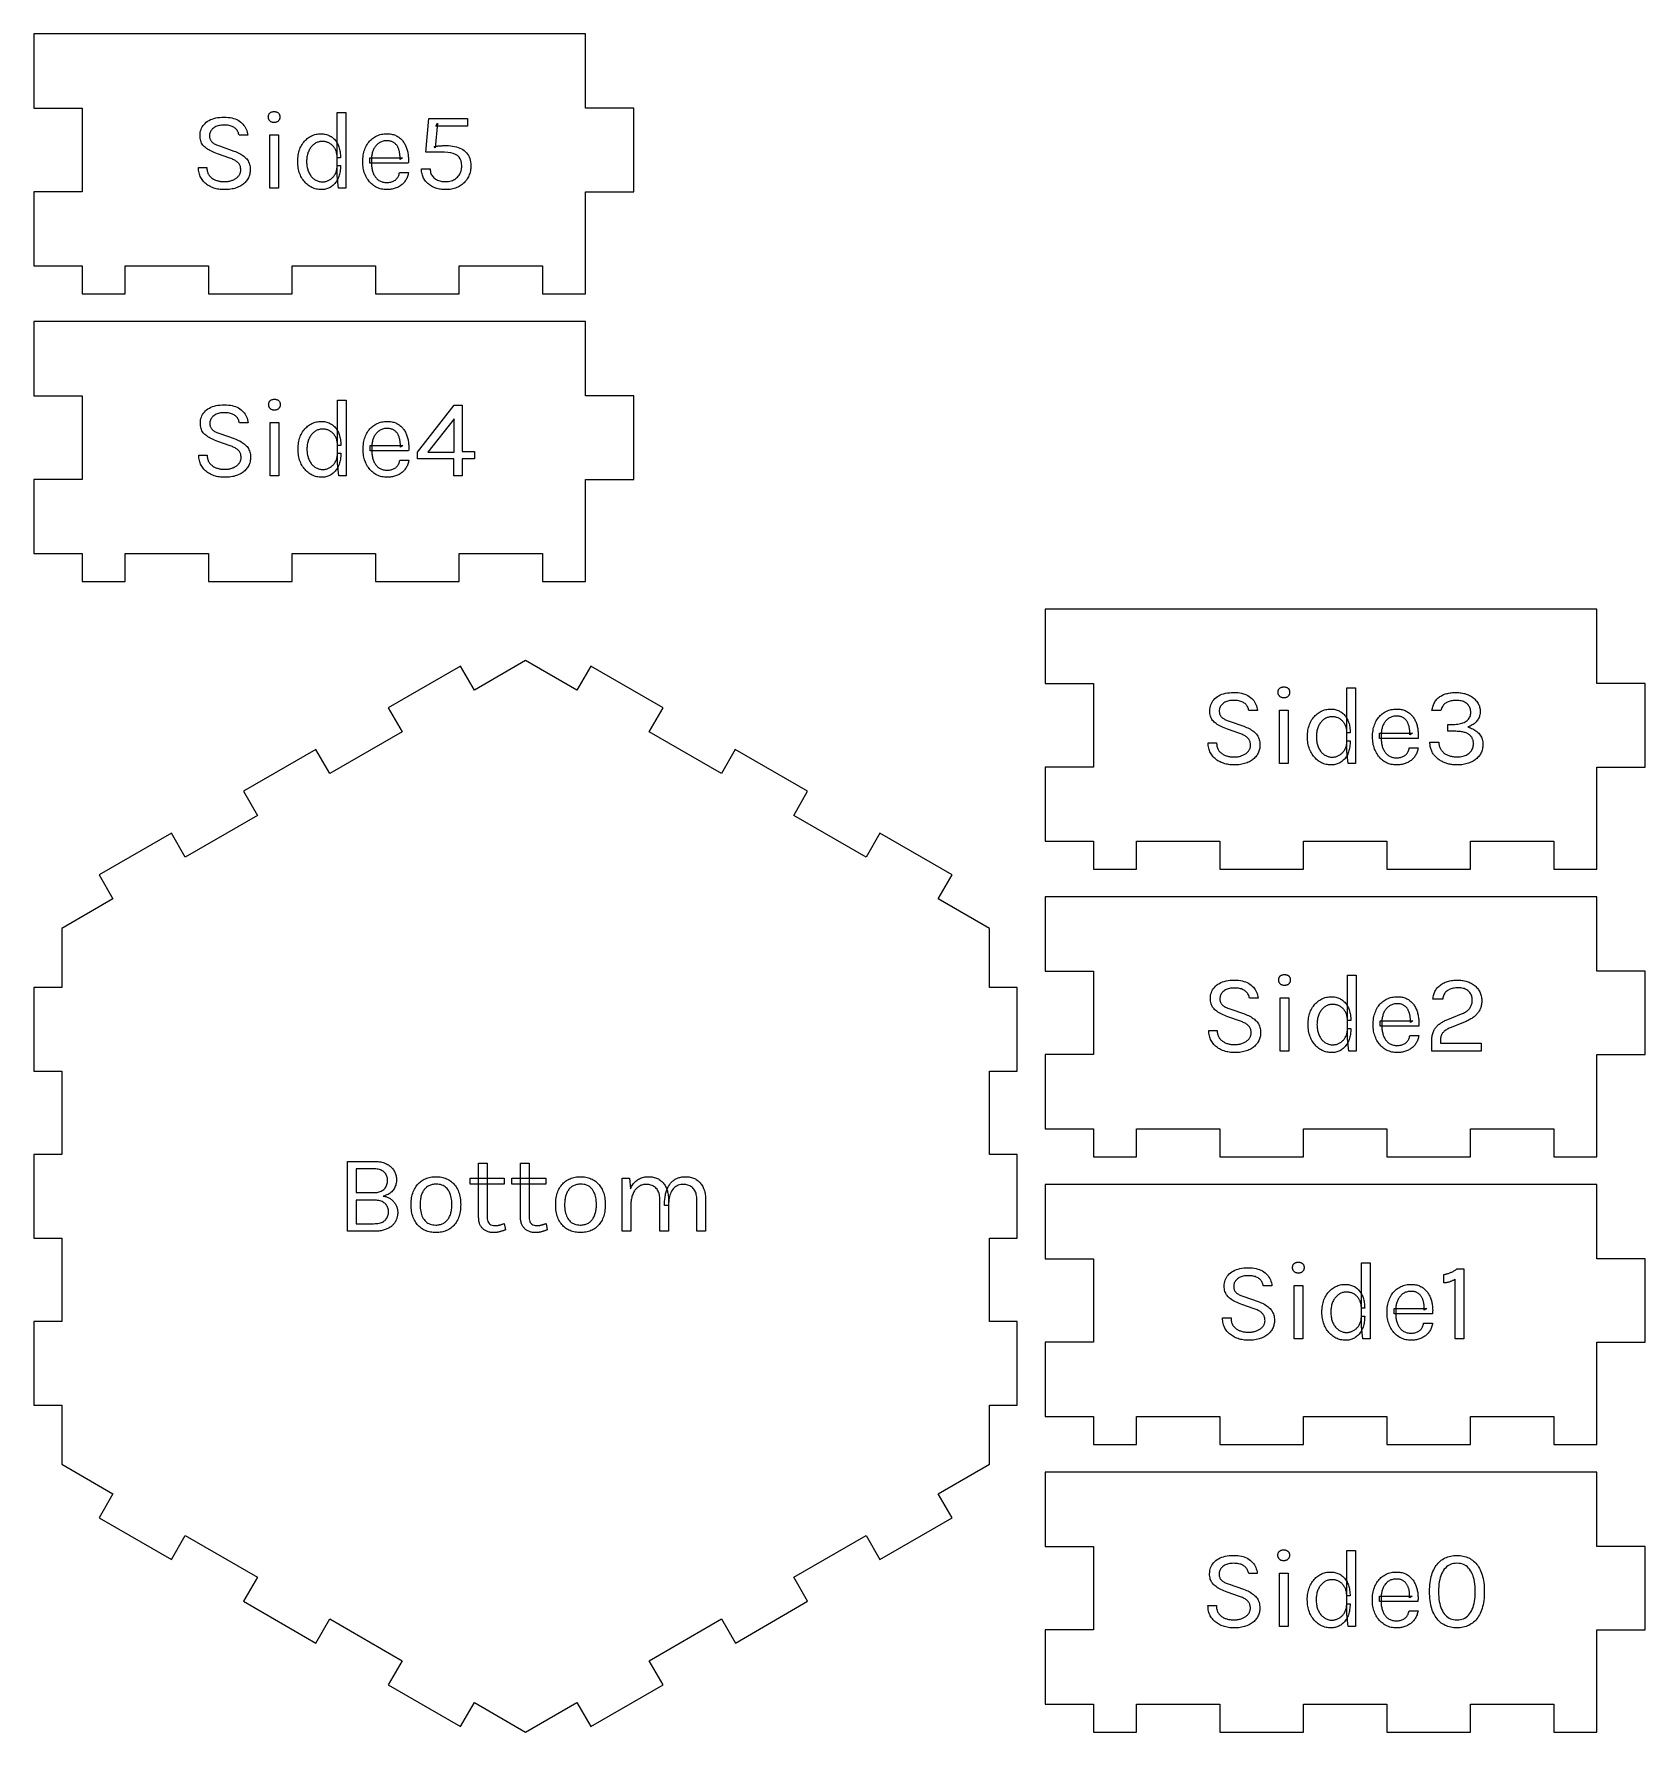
# Model space of a CAD drawing. Extents: x 3 to 177, y 3 to 186.
import ezdxf

# ---------------------------------------------------------------- set-up
doc = ezdxf.new("R2010")
doc.units = 0
doc.layers.get('0').update_dxf_attribs({"lineweight": 0})

msp = doc.modelspace()

# ---------------------------------------------------------------- linework, layer by layer
for p, q in [((8.196, 186), (3, 186)), ((3, 186), (3, 178)), ((62.468, 186), (8.196, 186)), ((62.468, 178), (62.468, 186)), ((3, 178), (8.196, 178)), ((8.196, 178), (8.196, 169)), ((28.467, 177.508), (28.504, 177.534)), ((28.504, 177.534), (28.544, 177.558)), ((28.544, 177.558), (28.586, 177.578)), ((28.586, 177.578), (28.63, 177.595)), ((28.63, 177.595), (28.677, 177.609)), ((28.677, 177.609), (28.726, 177.62)), ((28.726, 177.62), (28.778, 177.628)), ((28.778, 177.628), (28.832, 177.632)), ((28.832, 177.632), (28.888, 177.634)), ((28.888, 177.634), (28.888, 177.634)), ((28.888, 177.634), (28.944, 177.632)), ((28.944, 177.632), (28.998, 177.628)), ((28.998, 177.628), (29.05, 177.62)), ((29.05, 177.62), (29.099, 177.609)), ((29.099, 177.609), (29.146, 177.595)), ((29.146, 177.595), (29.19, 177.578)), ((29.19, 177.578), (29.232, 177.558)), ((29.232, 177.558), (29.272, 177.534)), ((29.272, 177.534), (29.309, 177.508)), ((35.68, 170.71), (35.68, 177.55)), ((35.68, 177.55), (36.616, 177.55)), ((36.616, 177.55), (36.616, 169.366)), ((67.664, 178), (62.468, 178)), ((67.664, 169), (67.664, 178)), ((20.963, 175.55), (21.01, 175.703)), ((21.01, 175.703), (21.071, 175.849)), ((21.071, 175.849), (21.145, 175.989)), ((21.145, 175.989), (21.233, 176.122)), ((21.233, 176.122), (21.334, 176.248)), ((21.334, 176.248), (21.449, 176.368)), ((21.449, 176.368), (21.577, 176.482)), ((21.577, 176.482), (21.718, 176.587)), ((21.718, 176.587), (21.87, 176.681)), ((21.87, 176.681), (22.033, 176.764)), ((22.033, 176.764), (22.208, 176.835)), ((22.187, 175.713), (22.125, 175.638)), ((22.257, 175.784), (22.187, 175.713)), ((22.208, 176.835), (22.394, 176.896)), ((22.336, 175.852), (22.257, 175.784)), ((22.422, 175.915), (22.336, 175.852)), ((22.394, 176.896), (22.591, 176.946)), ((22.515, 175.971), (22.422, 175.915)), ((22.614, 176.02), (22.515, 175.971)), ((22.591, 176.946), (22.8, 176.984)), ((22.72, 176.063), (22.614, 176.02)), ((22.833, 176.1), (22.72, 176.063)), ((22.8, 176.984), (23.02, 177.012)), ((22.952, 176.129), (22.833, 176.1)), ((23.077, 176.152), (22.952, 176.129)), ((23.02, 177.012), (23.251, 177.028)), ((23.21, 176.169), (23.077, 176.152)), ((23.349, 176.179), (23.21, 176.169)), ((23.251, 177.028), (23.494, 177.034)), ((23.494, 176.182), (23.349, 176.179)), ((23.494, 177.034), (23.494, 177.034)), ((23.494, 177.034), (23.719, 177.029)), ((23.637, 176.179), (23.494, 176.182)), ((23.494, 176.182), (23.494, 176.182)), ((23.774, 176.17), (23.637, 176.179)), ((23.719, 177.029), (23.935, 177.013)), ((23.903, 176.156), (23.774, 176.17)), ((24.026, 176.135), (23.903, 176.156)), ((23.935, 177.013), (24.14, 176.986)), ((24.143, 176.109), (24.026, 176.135)), ((24.14, 176.986), (24.335, 176.949)), ((24.253, 176.077), (24.143, 176.109)), ((24.356, 176.039), (24.253, 176.077)), ((24.335, 176.949), (24.52, 176.901)), ((24.452, 175.996), (24.356, 176.039)), ((24.542, 175.946), (24.452, 175.996)), ((24.52, 176.901), (24.695, 176.843)), ((24.625, 175.891), (24.542, 175.946)), ((24.702, 175.83), (24.625, 175.891)), ((24.695, 176.843), (24.86, 176.774)), ((24.772, 175.765), (24.702, 175.83)), ((24.837, 175.696), (24.772, 175.765)), ((24.895, 175.621), (24.837, 175.696)), ((24.86, 176.774), (25.015, 176.694)), ((25.015, 176.694), (25.159, 176.604)), ((25.159, 176.604), (25.294, 176.503)), ((25.294, 176.503), (25.418, 176.393)), ((25.418, 176.393), (25.531, 176.276)), ((25.531, 176.276), (25.633, 176.152)), ((25.633, 176.152), (25.724, 176.02)), ((25.724, 176.02), (25.804, 175.881)), ((25.804, 175.881), (25.873, 175.735)), ((25.873, 175.735), (25.931, 175.582)), ((28.264, 177.058), (28.266, 177.11)), ((28.266, 177.005), (28.264, 177.058)), ((28.264, 177.058), (28.264, 177.058)), ((28.266, 177.11), (28.271, 177.159)), ((28.271, 176.954), (28.266, 177.005)), ((28.271, 177.159), (28.279, 177.207)), ((28.279, 176.905), (28.271, 176.954)), ((28.279, 177.207), (28.291, 177.252)), ((28.291, 176.859), (28.279, 176.905)), ((28.291, 177.252), (28.306, 177.295)), ((28.306, 176.814), (28.291, 176.859)), ((28.306, 177.295), (28.325, 177.336)), ((28.325, 176.772), (28.306, 176.814)), ((28.325, 177.336), (28.346, 177.375)), ((28.346, 176.731), (28.325, 176.772)), ((28.346, 177.375), (28.372, 177.411)), ((28.372, 176.693), (28.346, 176.731)), ((28.372, 177.411), (28.4, 177.446)), ((28.4, 176.657), (28.372, 176.693)), ((28.4, 177.446), (28.432, 177.478)), ((28.432, 176.623), (28.4, 176.657)), ((28.432, 177.478), (28.467, 177.508)), ((28.467, 176.592), (28.432, 176.623)), ((28.504, 176.564), (28.467, 176.592)), ((28.544, 176.539), (28.504, 176.564)), ((28.586, 176.517), (28.544, 176.539)), ((28.63, 176.499), (28.586, 176.517)), ((28.677, 176.484), (28.63, 176.499)), ((28.726, 176.473), (28.677, 176.484)), ((28.778, 176.465), (28.726, 176.473)), ((28.832, 176.46), (28.778, 176.465)), ((28.888, 176.458), (28.832, 176.46)), ((28.944, 176.46), (28.888, 176.458)), ((28.888, 176.458), (28.888, 176.458)), ((28.888, 176.458), (28.888, 176.458)), ((28.998, 176.465), (28.944, 176.46)), ((29.05, 176.473), (28.998, 176.465)), ((29.099, 176.484), (29.05, 176.473)), ((29.146, 176.499), (29.099, 176.484)), ((29.19, 176.517), (29.146, 176.499)), ((29.232, 176.539), (29.19, 176.517)), ((29.272, 176.564), (29.232, 176.539)), ((29.309, 176.592), (29.272, 176.564)), ((29.309, 177.508), (29.344, 177.478)), ((29.344, 176.623), (29.309, 176.592)), ((29.344, 177.478), (29.376, 177.446)), ((29.376, 176.657), (29.344, 176.623)), ((29.376, 177.446), (29.405, 177.411)), ((29.405, 176.693), (29.376, 176.657)), ((29.405, 177.411), (29.43, 177.375)), ((29.43, 176.731), (29.405, 176.693)), ((29.43, 177.375), (29.452, 177.336)), ((29.452, 176.772), (29.43, 176.731)), ((29.452, 177.336), (29.47, 177.295)), ((29.47, 176.814), (29.452, 176.772)), ((29.47, 177.295), (29.485, 177.252)), ((29.485, 176.859), (29.47, 176.814)), ((29.485, 177.252), (29.497, 177.207)), ((29.497, 176.905), (29.485, 176.859)), ((29.497, 177.207), (29.505, 177.159)), ((29.505, 176.954), (29.497, 176.905)), ((29.505, 177.159), (29.51, 177.11)), ((29.51, 177.005), (29.505, 176.954)), ((29.51, 177.11), (29.512, 177.058)), ((29.512, 177.058), (29.51, 177.005)), ((29.512, 177.058), (29.512, 177.058)), ((45.232, 173.254), (45.556, 176.902)), ((45.556, 176.902), (49.732, 176.902)), ((46.504, 176.374), (46.252, 173.746)), ((46.312, 176.05), (46.504, 176.374)), ((49.732, 176.05), (46.312, 176.05)), ((49.732, 176.902), (49.732, 176.05)), ((20.902, 175.054), (20.909, 175.226)), ((20.907, 174.901), (20.902, 175.054)), ((20.902, 175.054), (20.902, 175.054)), ((20.921, 174.756), (20.907, 174.901)), ((20.909, 175.226), (20.929, 175.391)), ((20.945, 174.617), (20.921, 174.756)), ((20.929, 175.391), (20.963, 175.55)), ((20.979, 174.486), (20.945, 174.617)), ((21.022, 174.361), (20.979, 174.486)), ((21.075, 174.243), (21.022, 174.361)), ((21.137, 174.133), (21.075, 174.243)), ((21.209, 174.029), (21.137, 174.133)), ((21.291, 173.932), (21.209, 174.029)), ((21.382, 173.842), (21.291, 173.932)), ((21.926, 175.117), (21.922, 175.018)), ((21.922, 175.018), (21.922, 175.018)), ((21.922, 175.018), (21.925, 174.937)), ((21.925, 174.937), (21.932, 174.859)), ((21.939, 175.213), (21.926, 175.117)), ((21.932, 174.859), (21.946, 174.785)), ((21.959, 175.305), (21.939, 175.213)), ((21.946, 174.785), (21.964, 174.714)), ((21.988, 175.393), (21.959, 175.305)), ((21.964, 174.714), (21.987, 174.647)), ((21.987, 174.647), (22.016, 174.583)), ((22.026, 175.478), (21.988, 175.393)), ((22.016, 174.583), (22.05, 174.522)), ((22.071, 175.56), (22.026, 175.478)), ((22.05, 174.522), (22.089, 174.465)), ((22.125, 175.638), (22.071, 175.56)), ((22.089, 174.465), (22.133, 174.411)), ((22.133, 174.411), (22.183, 174.361)), ((22.183, 174.361), (22.238, 174.313)), ((22.238, 174.313), (22.299, 174.266)), ((22.299, 174.266), (22.366, 174.22)), ((22.366, 174.22), (22.439, 174.175)), ((22.439, 174.175), (22.518, 174.131)), ((22.518, 174.131), (22.603, 174.088)), ((22.603, 174.088), (22.694, 174.046)), ((22.694, 174.046), (22.791, 174.005)), ((22.791, 174.005), (22.893, 173.965)), ((22.893, 173.965), (23.002, 173.926)), ((23.002, 173.926), (23.002, 173.926)), ((23.002, 173.926), (24.562, 173.386)), ((24.947, 175.542), (24.895, 175.621)), ((24.993, 175.459), (24.947, 175.542)), ((25.032, 175.37), (24.993, 175.459)), ((25.066, 175.278), (25.032, 175.37)), ((25.093, 175.18), (25.066, 175.278)), ((25.114, 175.078), (25.093, 175.18)), ((26.038, 175.078), (25.114, 175.078)), ((25.931, 175.582), (25.978, 175.421)), ((25.978, 175.421), (26.013, 175.253)), ((26.013, 175.253), (26.038, 175.078)), ((26.038, 175.078), (26.038, 175.078)), ((28.42, 169.366), (28.42, 175.114)), ((28.42, 175.114), (29.356, 175.114)), ((29.356, 175.114), (29.356, 169.366)), ((31.774, 173.848), (31.845, 173.979)), ((31.845, 173.979), (31.92, 174.104)), ((31.92, 174.104), (31.999, 174.223)), ((31.999, 174.223), (32.084, 174.336)), ((32.084, 174.336), (32.172, 174.443)), ((32.172, 174.443), (32.265, 174.543)), ((32.265, 174.543), (32.363, 174.637)), ((32.363, 174.637), (32.465, 174.725)), ((32.465, 174.725), (32.572, 174.807)), ((32.572, 174.807), (32.683, 174.883)), ((32.683, 174.883), (32.798, 174.952)), ((32.798, 174.952), (32.914, 175.014)), ((32.956, 173.913), (32.893, 173.84)), ((32.914, 175.014), (33.033, 175.068)), ((33.023, 173.98), (32.956, 173.913)), ((33.092, 174.044), (33.023, 173.98)), ((33.033, 175.068), (33.154, 175.115)), ((33.165, 174.103), (33.092, 174.044)), ((33.154, 175.115), (33.278, 175.155)), ((33.241, 174.157), (33.165, 174.103)), ((33.319, 174.207), (33.241, 174.157)), ((33.278, 175.155), (33.403, 175.188)), ((33.399, 174.251), (33.319, 174.207)), ((33.481, 174.29), (33.399, 174.251)), ((33.403, 175.188), (33.531, 175.213)), ((33.564, 174.324), (33.481, 174.29)), ((33.531, 175.213), (33.661, 175.231)), ((33.648, 174.353), (33.564, 174.324)), ((33.735, 174.376), (33.648, 174.353)), ((33.661, 175.231), (33.794, 175.242)), ((33.823, 174.395), (33.735, 174.376)), ((33.794, 175.242), (33.928, 175.246)), ((33.912, 174.408), (33.823, 174.395)), ((34.003, 174.415), (33.912, 174.408)), ((33.928, 175.246), (33.928, 175.246)), ((33.928, 175.246), (34.053, 175.243)), ((34.096, 174.418), (34.003, 174.415)), ((34.053, 175.243), (34.174, 175.234)), ((34.178, 174.416), (34.096, 174.418)), ((34.096, 174.418), (34.096, 174.418)), ((34.174, 175.234), (34.292, 175.218)), ((34.259, 174.41), (34.178, 174.416)), ((34.34, 174.4), (34.259, 174.41)), ((34.292, 175.218), (34.408, 175.197)), ((34.419, 174.386), (34.34, 174.4)), ((34.408, 175.197), (34.52, 175.169)), ((34.497, 174.368), (34.419, 174.386)), ((34.573, 174.346), (34.497, 174.368)), ((34.52, 175.169), (34.629, 175.136)), ((34.649, 174.32), (34.573, 174.346)), ((34.629, 175.136), (34.735, 175.096)), ((34.724, 174.289), (34.649, 174.32)), ((34.797, 174.255), (34.724, 174.289)), ((34.735, 175.096), (34.838, 175.05)), ((34.87, 174.217), (34.797, 174.255)), ((34.838, 175.05), (34.938, 174.998)), ((34.941, 174.175), (34.87, 174.217)), ((34.938, 174.998), (35.035, 174.94)), ((35.009, 174.129), (34.941, 174.175)), ((35.074, 174.079), (35.009, 174.129)), ((35.035, 174.94), (35.128, 174.876)), ((35.136, 174.026), (35.074, 174.079)), ((35.128, 174.876), (35.217, 174.807)), ((35.196, 173.969), (35.136, 174.026)), ((35.253, 173.908), (35.196, 173.969)), ((35.217, 174.807), (35.302, 174.732)), ((35.308, 173.843), (35.253, 173.908)), ((35.302, 174.732), (35.383, 174.652)), ((35.383, 174.652), (35.459, 174.566)), ((35.459, 174.566), (35.531, 174.476)), ((35.531, 174.476), (35.598, 174.379)), ((35.598, 174.379), (35.662, 174.278)), ((35.662, 174.278), (35.721, 174.171)), ((35.721, 174.171), (35.776, 174.058)), ((35.776, 174.058), (35.826, 173.94)), ((35.826, 173.94), (35.871, 173.818)), ((38.782, 173.842), (38.852, 173.974)), ((38.852, 173.974), (38.926, 174.101)), ((38.926, 174.101), (39.006, 174.22)), ((39.006, 174.22), (39.091, 174.334)), ((39.091, 174.334), (39.18, 174.441)), ((39.18, 174.441), (39.275, 174.542)), ((39.275, 174.542), (39.374, 174.637)), ((39.374, 174.637), (39.479, 174.725)), ((39.479, 174.725), (39.589, 174.807)), ((39.589, 174.807), (39.703, 174.883)), ((39.703, 174.883), (39.822, 174.952)), ((39.801, 173.882), (39.747, 173.806)), ((39.858, 173.954), (39.801, 173.882)), ((39.822, 174.952), (39.944, 175.014)), ((39.92, 174.023), (39.858, 173.954)), ((39.985, 174.088), (39.92, 174.023)), ((39.944, 175.014), (40.069, 175.068)), ((40.053, 174.15), (39.985, 174.088)), ((40.126, 174.208), (40.053, 174.15)), ((40.069, 175.068), (40.197, 175.115)), ((40.202, 174.262), (40.126, 174.208)), ((40.197, 175.115), (40.329, 175.155)), ((40.282, 174.31), (40.202, 174.262)), ((40.365, 174.352), (40.282, 174.31)), ((40.329, 175.155), (40.464, 175.188)), ((40.452, 174.388), (40.365, 174.352)), ((40.543, 174.419), (40.452, 174.388)), ((40.464, 175.188), (40.603, 175.213)), ((40.637, 174.445), (40.543, 174.419)), ((40.603, 175.213), (40.745, 175.231)), ((40.735, 174.465), (40.637, 174.445)), ((40.836, 174.479), (40.735, 174.465)), ((40.745, 175.231), (40.89, 175.242)), ((40.941, 174.487), (40.836, 174.479)), ((40.89, 175.242), (41.038, 175.246)), ((41.05, 174.49), (40.941, 174.487)), ((41.038, 175.246), (41.038, 175.246)), ((41.038, 175.246), (41.167, 175.243)), ((41.136, 174.488), (41.05, 174.49)), ((41.05, 174.49), (41.05, 174.49)), ((41.219, 174.483), (41.136, 174.488)), ((41.167, 175.243), (41.292, 175.235)), ((41.299, 174.474), (41.219, 174.483)), ((41.292, 175.235), (41.413, 175.222)), ((41.375, 174.461), (41.299, 174.474)), ((41.449, 174.445), (41.375, 174.461)), ((41.413, 175.222), (41.531, 175.204)), ((41.519, 174.425), (41.449, 174.445)), ((41.587, 174.402), (41.519, 174.425)), ((41.531, 175.204), (41.644, 175.18)), ((41.651, 174.375), (41.587, 174.402)), ((41.644, 175.18), (41.754, 175.151)), ((41.712, 174.344), (41.651, 174.375)), ((41.77, 174.31), (41.712, 174.344)), ((41.754, 175.151), (41.86, 175.117)), ((41.825, 174.273), (41.77, 174.31)), ((41.878, 174.233), (41.825, 174.273)), ((41.86, 175.117), (41.962, 175.077)), ((41.928, 174.191), (41.878, 174.233)), ((41.975, 174.147), (41.928, 174.191)), ((41.962, 175.077), (42.06, 175.032)), ((42.021, 174.101), (41.975, 174.147)), ((42.063, 174.052), (42.021, 174.101)), ((42.06, 175.032), (42.154, 174.982)), ((42.103, 174.001), (42.063, 174.052)), ((42.141, 173.947), (42.103, 174.001)), ((42.176, 173.891), (42.141, 173.947)), ((42.154, 174.982), (42.245, 174.927)), ((42.208, 173.833), (42.176, 173.891)), ((42.245, 174.927), (42.332, 174.869)), ((42.332, 174.869), (42.415, 174.807)), ((42.415, 174.807), (42.495, 174.741)), ((42.495, 174.741), (42.571, 174.672)), ((42.571, 174.672), (42.644, 174.598)), ((42.644, 174.598), (42.713, 174.521)), ((42.713, 174.521), (42.778, 174.441)), ((42.778, 174.441), (42.84, 174.356)), ((42.84, 174.356), (42.898, 174.268)), ((42.898, 174.268), (42.953, 174.177)), ((42.953, 174.177), (43.004, 174.083)), ((43.004, 174.083), (43.052, 173.987)), ((43.052, 173.987), (43.096, 173.889)), ((43.096, 173.889), (43.137, 173.789)), ((46.132, 173.854), (46.19, 173.867)), ((46.252, 173.746), (46.132, 173.854)), ((46.19, 173.867), (46.25, 173.879)), ((46.25, 173.879), (46.312, 173.89)), ((46.312, 173.89), (46.375, 173.901)), ((46.375, 173.901), (46.44, 173.91)), ((46.44, 173.91), (46.506, 173.919)), ((46.506, 173.919), (46.573, 173.927)), ((46.573, 173.927), (46.643, 173.935)), ((46.643, 173.935), (46.714, 173.941)), ((46.714, 173.941), (46.786, 173.947)), ((46.786, 173.947), (46.858, 173.952)), ((46.858, 173.952), (46.929, 173.957)), ((46.929, 173.957), (46.999, 173.961)), ((46.999, 173.961), (47.066, 173.964)), ((47.066, 173.964), (47.133, 173.967)), ((47.133, 173.967), (47.197, 173.97)), ((47.197, 173.97), (47.26, 173.972)), ((47.26, 173.972), (47.322, 173.973)), ((47.322, 173.973), (47.382, 173.974)), ((47.382, 173.974), (47.44, 173.974)), ((47.44, 173.974), (47.44, 173.974)), ((47.44, 173.974), (47.68, 173.969)), ((47.68, 173.969), (47.909, 173.952)), ((47.909, 173.952), (48.129, 173.925)), ((48.129, 173.925), (48.338, 173.887)), ((48.338, 173.887), (48.537, 173.838)), ((21.483, 173.757), (21.382, 173.842)), ((21.592, 173.673), (21.483, 173.757)), ((21.711, 173.591), (21.592, 173.673)), ((21.839, 173.512), (21.711, 173.591)), ((21.976, 173.434), (21.839, 173.512)), ((22.122, 173.358), (21.976, 173.434)), ((22.277, 173.284), (22.122, 173.358)), ((22.442, 173.212), (22.277, 173.284)), ((22.615, 173.142), (22.442, 173.212)), ((22.798, 173.074), (22.615, 173.142)), ((24.13, 172.606), (22.798, 173.074)), ((24.242, 172.568), (24.13, 172.606)), ((24.13, 172.606), (24.13, 172.606)), ((24.349, 172.527), (24.242, 172.568)), ((24.45, 172.484), (24.349, 172.527)), ((24.546, 172.439), (24.45, 172.484)), ((24.636, 172.392), (24.546, 172.439)), ((24.562, 173.386), (24.721, 173.33)), ((24.72, 172.343), (24.636, 172.392)), ((24.798, 172.291), (24.72, 172.343)), ((24.721, 173.33), (24.872, 173.269)), ((24.871, 172.237), (24.798, 172.291)), ((24.938, 172.181), (24.871, 172.237)), ((24.872, 173.269), (25.018, 173.205)), ((25, 172.123), (24.938, 172.181)), ((25.056, 172.062), (25, 172.123)), ((25.018, 173.205), (25.156, 173.135)), ((25.106, 171.997), (25.056, 172.062)), ((25.156, 173.135), (25.287, 173.062)), ((25.287, 173.062), (25.412, 172.984)), ((25.412, 172.984), (25.53, 172.902)), ((25.53, 172.902), (25.641, 172.816)), ((25.641, 172.816), (25.745, 172.725)), ((25.745, 172.725), (25.843, 172.63)), ((25.843, 172.63), (25.933, 172.53)), ((25.933, 172.53), (26.013, 172.424)), ((26.013, 172.424), (26.083, 172.312)), ((26.083, 172.312), (26.144, 172.195)), ((26.144, 172.195), (26.196, 172.072)), ((26.196, 172.072), (26.239, 171.943)), ((31.432, 172.258), (31.435, 172.439)), ((31.436, 172.076), (31.432, 172.258)), ((31.432, 172.258), (31.432, 172.258)), ((31.435, 172.439), (31.446, 172.615)), ((31.446, 171.898), (31.436, 172.076)), ((31.446, 172.615), (31.463, 172.787)), ((31.463, 172.787), (31.487, 172.953)), ((31.487, 172.953), (31.518, 173.114)), ((31.518, 173.114), (31.555, 173.271)), ((31.555, 173.271), (31.6, 173.423)), ((31.6, 173.423), (31.651, 173.569)), ((31.651, 173.569), (31.709, 173.711)), ((31.709, 173.711), (31.774, 173.848)), ((32.394, 172.391), (32.392, 172.258)), ((32.392, 172.258), (32.392, 172.258)), ((32.392, 172.258), (32.394, 172.123)), ((32.401, 172.519), (32.394, 172.391)), ((32.394, 172.123), (32.401, 171.992)), ((32.413, 172.644), (32.401, 172.519)), ((32.429, 172.765), (32.413, 172.644)), ((32.45, 172.883), (32.429, 172.765)), ((32.475, 172.996), (32.45, 172.883)), ((32.505, 173.106), (32.475, 172.996)), ((32.54, 173.212), (32.505, 173.106)), ((32.579, 173.315), (32.54, 173.212)), ((32.623, 173.413), (32.579, 173.315)), ((32.671, 173.507), (32.623, 173.413)), ((32.722, 173.597), (32.671, 173.507)), ((32.776, 173.683), (32.722, 173.597)), ((32.833, 173.764), (32.776, 173.683)), ((32.893, 173.84), (32.833, 173.764)), ((35.36, 173.774), (35.308, 173.843)), ((35.409, 173.702), (35.36, 173.774)), ((35.455, 173.626), (35.409, 173.702)), ((35.498, 173.546), (35.455, 173.626)), ((35.536, 173.463), (35.498, 173.546)), ((35.57, 173.376), (35.536, 173.463)), ((35.599, 173.285), (35.57, 173.376)), ((35.624, 173.191), (35.599, 173.285)), ((35.644, 173.093), (35.624, 173.191)), ((35.66, 172.992), (35.644, 173.093)), ((35.671, 172.887), (35.66, 172.992)), ((35.678, 172.778), (35.671, 172.887)), ((35.68, 172.666), (35.678, 172.778)), ((36.04, 172.666), (35.68, 172.666)), ((35.871, 173.818), (35.911, 173.691)), ((35.911, 173.691), (35.945, 173.559)), ((35.945, 173.559), (35.974, 173.422)), ((35.974, 173.422), (35.998, 173.28)), ((35.998, 173.28), (36.016, 173.134)), ((36.016, 173.134), (36.029, 172.983)), ((36.029, 172.983), (36.037, 172.827)), ((36.037, 172.827), (36.04, 172.666)), ((36.04, 172.666), (36.04, 172.666)), ((38.446, 172.222), (38.449, 172.408)), ((38.449, 172.048), (38.446, 172.222)), ((38.446, 172.222), (38.446, 172.222)), ((38.449, 172.408), (38.459, 172.588)), ((38.46, 171.877), (38.449, 172.048)), ((38.459, 172.588), (38.476, 172.763)), ((38.476, 172.763), (38.5, 172.933)), ((38.5, 172.933), (38.53, 173.098)), ((38.53, 173.098), (38.567, 173.257)), ((38.567, 173.257), (38.611, 173.411)), ((38.611, 173.411), (38.661, 173.56)), ((38.661, 173.56), (38.718, 173.704)), ((38.718, 173.704), (38.782, 173.842)), ((39.202, 172.078), (39.202, 172.654)), ((39.202, 172.654), (42.736, 172.654)), ((43.354, 172.078), (39.202, 172.078)), ((39.384, 172.58), (39.382, 172.474)), ((39.382, 172.474), (39.382, 172.474)), ((39.382, 172.474), (39.382, 172.09)), ((39.382, 172.09), (39.384, 171.971)), ((39.389, 172.685), (39.384, 172.58)), ((39.399, 172.788), (39.389, 172.685)), ((39.412, 172.889), (39.399, 172.788)), ((39.429, 172.989), (39.412, 172.889)), ((39.449, 173.088), (39.429, 172.989)), ((39.473, 173.185), (39.449, 173.088)), ((39.501, 173.28), (39.473, 173.185)), ((39.533, 173.374), (39.501, 173.28)), ((39.568, 173.467), (39.533, 173.374)), ((39.607, 173.557), (39.568, 173.467)), ((39.65, 173.644), (39.607, 173.557)), ((39.696, 173.726), (39.65, 173.644)), ((39.747, 173.806), (39.696, 173.726)), ((42.238, 173.773), (42.208, 173.833)), ((42.266, 173.712), (42.238, 173.773)), ((42.293, 173.65), (42.266, 173.712)), ((42.317, 173.586), (42.293, 173.65)), ((42.339, 173.522), (42.317, 173.586)), ((42.36, 173.456), (42.339, 173.522)), ((42.378, 173.389), (42.36, 173.456)), ((42.394, 173.321), (42.378, 173.389)), ((42.409, 173.252), (42.394, 173.321)), ((42.421, 173.182), (42.409, 173.252)), ((42.432, 173.111), (42.421, 173.182)), ((42.441, 173.04), (42.432, 173.111)), ((42.448, 172.97), (42.441, 173.04)), ((42.455, 172.899), (42.448, 172.97)), ((42.459, 172.828), (42.455, 172.899)), ((42.462, 172.757), (42.459, 172.828)), ((42.736, 172.654), (42.46, 172.474)), ((42.46, 172.474), (42.463, 172.545)), ((42.464, 172.686), (42.462, 172.757)), ((42.463, 172.545), (42.464, 172.616)), ((42.464, 172.616), (42.464, 172.686)), ((43.137, 173.789), (43.175, 173.686)), ((43.175, 173.686), (43.209, 173.581)), ((43.209, 173.581), (43.24, 173.473)), ((43.24, 173.473), (43.267, 173.363)), ((43.267, 173.363), (43.291, 173.251)), ((43.291, 173.251), (43.312, 173.137)), ((43.312, 173.137), (43.329, 173.023)), ((43.329, 173.023), (43.343, 172.907)), ((43.343, 172.907), (43.354, 172.791)), ((43.354, 172.791), (43.362, 172.674)), ((43.362, 172.199), (43.354, 172.078)), ((43.354, 172.078), (43.354, 172.078)), ((43.362, 172.674), (43.367, 172.557)), ((43.367, 172.319), (43.362, 172.199)), ((43.367, 172.557), (43.369, 172.438)), ((43.369, 172.438), (43.367, 172.319)), ((47.248, 173.254), (45.232, 173.254)), ((47.604, 173.239), (47.248, 173.254)), ((47.248, 173.254), (47.248, 173.254)), ((47.922, 173.196), (47.604, 173.239)), ((48.203, 173.123), (47.922, 173.196)), ((48.446, 173.022), (48.203, 173.123)), ((48.652, 172.891), (48.446, 173.022)), ((48.537, 173.838), (48.725, 173.777)), ((48.821, 172.731), (48.652, 172.891)), ((48.725, 173.777), (48.904, 173.706)), ((48.952, 172.543), (48.821, 172.731)), ((48.904, 173.706), (49.072, 173.625)), ((49.045, 172.325), (48.952, 172.543)), ((49.101, 172.078), (49.045, 172.325)), ((49.072, 173.625), (49.23, 173.532)), ((49.12, 171.802), (49.101, 172.078)), ((49.23, 173.532), (49.378, 173.428)), ((49.378, 173.428), (49.514, 173.313)), ((49.514, 173.313), (49.635, 173.188)), ((49.635, 173.188), (49.742, 173.052)), ((49.742, 173.052), (49.835, 172.906)), ((49.835, 172.906), (49.914, 172.749)), ((49.914, 172.749), (49.978, 172.581)), ((49.978, 172.581), (50.028, 172.402)), ((50.028, 172.402), (50.063, 172.213)), ((50.063, 172.213), (50.085, 172.013)), ((20.728, 171.467), (20.722, 171.622)), ((20.722, 171.622), (20.722, 171.622)), ((20.722, 171.622), (21.634, 171.622)), ((20.742, 171.318), (20.728, 171.467)), ((20.763, 171.173), (20.742, 171.318)), ((20.791, 171.034), (20.763, 171.173)), ((20.827, 170.899), (20.791, 171.034)), ((20.87, 170.77), (20.827, 170.899)), ((20.921, 170.645), (20.87, 170.77)), ((20.979, 170.526), (20.921, 170.645)), ((21.045, 170.411), (20.979, 170.526)), ((21.118, 170.302), (21.045, 170.411)), ((21.197, 170.198), (21.118, 170.302)), ((21.281, 170.099), (21.197, 170.198)), ((21.634, 171.622), (21.637, 171.518)), ((21.637, 171.518), (21.644, 171.418)), ((21.644, 171.418), (21.657, 171.322)), ((21.657, 171.322), (21.675, 171.23)), ((21.675, 171.23), (21.699, 171.141)), ((21.699, 171.141), (21.727, 171.056)), ((21.727, 171.056), (21.76, 170.975)), ((21.76, 170.975), (21.799, 170.898)), ((21.799, 170.898), (21.843, 170.825)), ((21.843, 170.825), (21.892, 170.755)), ((21.892, 170.755), (21.945, 170.689)), ((21.945, 170.689), (22.002, 170.626)), ((22.002, 170.626), (22.062, 170.567)), ((22.062, 170.567), (22.125, 170.512)), ((22.125, 170.512), (22.192, 170.459)), ((22.192, 170.459), (22.262, 170.411)), ((22.262, 170.411), (22.336, 170.366)), ((22.336, 170.366), (22.412, 170.324)), ((22.412, 170.324), (22.493, 170.286)), ((22.493, 170.286), (22.576, 170.251)), ((22.576, 170.251), (22.662, 170.22)), ((22.662, 170.22), (22.75, 170.192)), ((22.75, 170.192), (22.839, 170.167)), ((24.2, 170.171), (24.287, 170.197)), ((24.287, 170.197), (24.372, 170.227)), ((24.372, 170.227), (24.454, 170.26)), ((24.454, 170.26), (24.533, 170.296)), ((24.533, 170.296), (24.608, 170.334)), ((24.608, 170.334), (24.679, 170.374)), ((24.679, 170.374), (24.746, 170.417)), ((24.746, 170.417), (24.81, 170.462)), ((24.81, 170.462), (24.871, 170.509)), ((24.871, 170.509), (24.927, 170.558)), ((24.927, 170.558), (24.98, 170.609)), ((24.98, 170.609), (25.029, 170.663)), ((25.029, 170.663), (25.075, 170.719)), ((25.075, 170.719), (25.117, 170.777)), ((25.15, 171.928), (25.106, 171.997)), ((25.117, 170.777), (25.154, 170.835)), ((25.188, 171.856), (25.15, 171.928)), ((25.154, 170.835), (25.187, 170.895)), ((25.187, 170.895), (25.215, 170.956)), ((25.221, 171.78), (25.188, 171.856)), ((25.215, 170.956), (25.239, 171.018)), ((25.247, 171.701), (25.221, 171.78)), ((25.239, 171.018), (25.259, 171.082)), ((25.268, 171.618), (25.247, 171.701)), ((25.259, 171.082), (25.274, 171.146)), ((25.282, 171.531), (25.268, 171.618)), ((25.274, 171.146), (25.285, 171.211)), ((25.291, 171.44), (25.282, 171.531)), ((25.285, 171.211), (25.292, 171.278)), ((25.294, 171.346), (25.291, 171.44)), ((25.292, 171.278), (25.294, 171.346)), ((25.294, 171.346), (25.294, 171.346)), ((25.993, 170.284), (25.926, 170.189)), ((26.054, 170.382), (25.993, 170.284)), ((26.109, 170.483), (26.054, 170.382)), ((26.157, 170.586), (26.109, 170.483)), ((26.198, 170.691), (26.157, 170.586)), ((26.234, 170.798), (26.198, 170.691)), ((26.263, 170.908), (26.234, 170.798)), ((26.239, 171.943), (26.272, 171.808)), ((26.285, 171.02), (26.263, 170.908)), ((26.272, 171.808), (26.295, 171.668)), ((26.301, 171.135), (26.285, 171.02)), ((26.295, 171.668), (26.309, 171.522)), ((26.311, 171.251), (26.301, 171.135)), ((26.309, 171.522), (26.314, 171.37)), ((26.314, 171.37), (26.311, 171.251)), ((26.314, 171.37), (26.314, 171.37)), ((31.463, 171.725), (31.446, 171.898)), ((31.488, 171.558), (31.463, 171.725)), ((31.519, 171.395), (31.488, 171.558)), ((31.557, 171.237), (31.519, 171.395)), ((31.603, 171.083), (31.557, 171.237)), ((31.655, 170.935), (31.603, 171.083)), ((31.714, 170.792), (31.655, 170.935)), ((31.78, 170.653), (31.714, 170.792)), ((31.852, 170.52), (31.78, 170.653)), ((31.929, 170.393), (31.852, 170.52)), ((32.01, 170.272), (31.929, 170.393)), ((32.096, 170.157), (32.01, 170.272)), ((32.401, 171.992), (32.413, 171.865)), ((32.413, 171.865), (32.429, 171.742)), ((32.429, 171.742), (32.45, 171.622)), ((32.45, 171.622), (32.475, 171.506)), ((32.475, 171.506), (32.505, 171.394)), ((32.505, 171.394), (32.54, 171.286)), ((32.54, 171.286), (32.579, 171.182)), ((32.579, 171.182), (32.623, 171.082)), ((32.623, 171.082), (32.671, 170.986)), ((32.671, 170.986), (32.722, 170.894)), ((32.722, 170.894), (32.776, 170.807)), ((32.776, 170.807), (32.833, 170.725)), ((32.833, 170.725), (32.893, 170.647)), ((32.893, 170.647), (32.956, 170.574)), ((32.956, 170.574), (33.023, 170.505)), ((33.023, 170.505), (33.092, 170.441)), ((33.092, 170.441), (33.165, 170.381)), ((33.165, 170.381), (33.241, 170.326)), ((33.241, 170.326), (33.319, 170.276)), ((33.319, 170.276), (33.399, 170.231)), ((33.399, 170.231), (33.481, 170.191)), ((33.481, 170.191), (33.564, 170.157)), ((34.629, 170.162), (34.703, 170.193)), ((34.703, 170.193), (34.776, 170.227)), ((34.776, 170.227), (34.849, 170.266)), ((34.849, 170.266), (34.92, 170.309)), ((34.92, 170.309), (34.989, 170.355)), ((34.989, 170.355), (35.055, 170.405)), ((35.055, 170.405), (35.119, 170.459)), ((35.119, 170.459), (35.18, 170.517)), ((35.18, 170.517), (35.238, 170.579)), ((35.238, 170.579), (35.294, 170.644)), ((35.294, 170.644), (35.347, 170.713)), ((35.347, 170.713), (35.398, 170.786)), ((35.398, 170.786), (35.446, 170.863)), ((35.446, 170.863), (35.49, 170.943)), ((35.49, 170.943), (35.53, 171.027)), ((35.53, 171.027), (35.565, 171.114)), ((35.565, 171.114), (35.596, 171.204)), ((35.596, 171.204), (35.622, 171.297)), ((35.622, 171.297), (35.643, 171.394)), ((35.643, 171.394), (35.659, 171.494)), ((35.711, 170.288), (35.65, 170.181)), ((35.659, 171.494), (35.671, 171.597)), ((35.671, 171.597), (35.678, 171.704)), ((35.678, 171.704), (35.68, 171.814)), ((35.68, 171.814), (35.68, 171.814)), ((35.68, 171.814), (36.04, 171.814)), ((35.836, 169.366), (35.68, 170.71)), ((35.767, 170.401), (35.711, 170.288)), ((35.819, 170.519), (35.767, 170.401)), ((35.865, 170.643), (35.819, 170.519)), ((35.906, 170.771), (35.865, 170.643)), ((35.942, 170.905), (35.906, 170.771)), ((35.972, 171.044), (35.942, 170.905)), ((35.996, 171.188), (35.972, 171.044)), ((36.015, 171.337), (35.996, 171.188)), ((36.029, 171.491), (36.015, 171.337)), ((36.037, 171.65), (36.029, 171.491)), ((36.04, 171.814), (36.037, 171.65)), ((38.477, 171.711), (38.46, 171.877)), ((38.5, 171.549), (38.477, 171.711)), ((38.531, 171.391), (38.5, 171.549)), ((38.568, 171.237), (38.531, 171.391)), ((38.612, 171.087), (38.568, 171.237)), ((38.663, 170.941), (38.612, 171.087)), ((38.721, 170.8), (38.663, 170.941)), ((38.785, 170.662), (38.721, 170.8)), ((38.855, 170.529), (38.785, 170.662)), ((38.93, 170.403), (38.855, 170.529)), ((39.011, 170.282), (38.93, 170.403)), ((39.096, 170.167), (39.011, 170.282)), ((39.384, 171.971), (39.389, 171.855)), ((39.389, 171.855), (39.399, 171.741)), ((39.399, 171.741), (39.411, 171.63)), ((39.411, 171.63), (39.428, 171.522)), ((39.428, 171.522), (39.448, 171.415)), ((39.448, 171.415), (39.472, 171.312)), ((39.472, 171.312), (39.499, 171.211)), ((39.499, 171.211), (39.53, 171.112)), ((39.53, 171.112), (39.565, 171.016)), ((39.565, 171.016), (39.603, 170.923)), ((39.603, 170.923), (39.646, 170.834)), ((39.646, 170.834), (39.691, 170.749)), ((39.691, 170.749), (39.741, 170.668)), ((39.741, 170.668), (39.794, 170.591)), ((39.794, 170.591), (39.851, 170.518)), ((39.851, 170.518), (39.911, 170.449)), ((39.911, 170.449), (39.975, 170.384)), ((39.975, 170.384), (40.043, 170.323)), ((40.043, 170.323), (40.114, 170.266)), ((40.114, 170.266), (40.189, 170.214)), ((40.189, 170.214), (40.268, 170.167)), ((41.804, 170.163), (41.882, 170.209)), ((41.882, 170.209), (41.956, 170.26)), ((41.956, 170.26), (42.025, 170.317)), ((42.025, 170.317), (42.089, 170.378)), ((42.089, 170.378), (42.147, 170.445)), ((42.147, 170.445), (42.199, 170.517)), ((42.199, 170.517), (42.246, 170.595)), ((42.246, 170.595), (42.287, 170.677)), ((42.287, 170.677), (42.322, 170.764)), ((42.322, 170.764), (42.352, 170.857)), ((42.352, 170.857), (42.376, 170.955)), ((42.376, 170.955), (42.394, 171.058)), ((42.394, 171.058), (42.394, 171.058)), ((42.394, 171.058), (43.366, 171.058)), ((43.076, 170.248), (43.019, 170.161)), ((43.128, 170.338), (43.076, 170.248)), ((43.176, 170.431), (43.128, 170.338)), ((43.219, 170.528), (43.176, 170.431)), ((43.258, 170.627), (43.219, 170.528)), ((43.292, 170.73), (43.258, 170.627)), ((43.321, 170.836), (43.292, 170.73)), ((43.346, 170.946), (43.321, 170.836)), ((43.366, 171.058), (43.346, 170.946)), ((44.781, 171.323), (44.776, 171.466)), ((44.776, 171.466), (44.776, 171.466)), ((44.776, 171.466), (45.712, 171.466)), ((44.792, 171.185), (44.781, 171.323)), ((44.811, 171.051), (44.792, 171.185)), ((44.837, 170.921), (44.811, 171.051)), ((44.869, 170.796), (44.837, 170.921)), ((44.909, 170.676), (44.869, 170.796)), ((44.955, 170.56), (44.909, 170.676)), ((45.008, 170.448), (44.955, 170.56)), ((45.069, 170.341), (45.008, 170.448)), ((45.136, 170.239), (45.069, 170.341)), ((45.209, 170.141), (45.136, 170.239)), ((45.712, 171.466), (45.717, 171.333)), ((45.717, 171.333), (45.731, 171.206)), ((45.731, 171.206), (45.756, 171.086)), ((45.756, 171.086), (45.789, 170.973)), ((45.789, 170.973), (45.833, 170.866)), ((45.833, 170.866), (45.886, 170.766)), ((45.886, 170.766), (45.949, 170.673)), ((45.949, 170.673), (46.021, 170.587)), ((46.021, 170.587), (46.103, 170.507)), ((46.103, 170.507), (46.195, 170.434)), ((46.195, 170.434), (46.294, 170.368)), ((46.294, 170.368), (46.397, 170.309)), ((46.397, 170.309), (46.505, 170.257)), ((46.505, 170.257), (46.616, 170.211)), ((46.616, 170.211), (46.733, 170.173)), ((47.973, 170.165), (48.104, 170.21)), ((48.104, 170.21), (48.228, 170.264)), ((48.228, 170.264), (48.345, 170.329)), ((48.345, 170.329), (48.455, 170.403)), ((48.455, 170.403), (48.559, 170.487)), ((48.559, 170.487), (48.655, 170.581)), ((48.655, 170.581), (48.743, 170.682)), ((48.743, 170.682), (48.822, 170.788)), ((48.822, 170.788), (48.892, 170.899)), ((48.892, 170.899), (48.953, 171.014)), ((48.953, 171.014), (49.004, 171.134)), ((49.004, 171.134), (49.046, 171.258)), ((49.046, 171.258), (49.078, 171.387)), ((49.078, 171.387), (49.101, 171.521)), ((49.101, 171.521), (49.115, 171.659)), ((49.115, 171.659), (49.12, 171.802)), ((49.12, 171.802), (49.12, 171.802)), ((49.619, 170.261), (49.539, 170.156)), ((49.693, 170.37), (49.619, 170.261)), ((49.762, 170.485), (49.693, 170.37)), ((49.825, 170.603), (49.762, 170.485)), ((49.881, 170.725), (49.825, 170.603)), ((49.93, 170.849), (49.881, 170.725)), ((49.973, 170.977), (49.93, 170.849)), ((50.01, 171.107), (49.973, 170.977)), ((50.039, 171.24), (50.01, 171.107)), ((50.062, 171.376), (50.039, 171.24)), ((50.079, 171.515), (50.062, 171.376)), ((50.089, 171.657), (50.079, 171.515)), ((50.085, 172.013), (50.092, 171.802)), ((50.092, 171.802), (50.089, 171.657)), ((50.092, 171.802), (50.092, 171.802)), ((8.196, 169), (3, 169)), ((3, 169), (3, 161)), ((21.371, 170.005), (21.281, 170.099)), ((21.465, 169.917), (21.371, 170.005)), ((21.564, 169.833), (21.465, 169.917)), ((21.667, 169.755), (21.564, 169.833)), ((21.776, 169.682), (21.667, 169.755)), ((21.89, 169.615), (21.776, 169.682)), ((22.008, 169.552), (21.89, 169.615)), ((22.132, 169.495), (22.008, 169.552)), ((22.259, 169.443), (22.132, 169.495)), ((22.389, 169.397), (22.259, 169.443)), ((22.521, 169.356), (22.389, 169.397)), ((22.656, 169.32), (22.521, 169.356)), ((22.794, 169.29), (22.656, 169.32)), ((22.933, 169.266), (22.794, 169.29)), ((22.839, 170.167), (22.929, 170.145)), ((22.929, 170.145), (23.022, 170.127)), ((23.076, 169.247), (22.933, 169.266)), ((23.022, 170.127), (23.115, 170.112)), ((23.221, 169.233), (23.076, 169.247)), ((23.115, 170.112), (23.211, 170.101)), ((23.211, 170.101), (23.308, 170.093)), ((23.368, 169.225), (23.221, 169.233)), ((23.308, 170.093), (23.406, 170.088)), ((23.518, 169.222), (23.368, 169.225)), ((23.406, 170.088), (23.506, 170.086)), ((23.506, 170.086), (23.614, 170.088)), ((23.506, 170.086), (23.506, 170.086)), ((23.696, 169.225), (23.518, 169.222)), ((23.518, 169.222), (23.518, 169.222)), ((23.518, 169.222), (23.518, 169.222)), ((23.614, 170.088), (23.719, 170.093)), ((23.869, 169.234), (23.696, 169.225)), ((23.719, 170.093), (23.821, 170.102)), ((23.821, 170.102), (23.92, 170.114)), ((24.036, 169.248), (23.869, 169.234)), ((23.92, 170.114), (24.016, 170.13)), ((24.016, 170.13), (24.109, 170.149)), ((24.198, 169.268), (24.036, 169.248)), ((24.109, 170.149), (24.2, 170.171)), ((24.354, 169.294), (24.198, 169.268)), ((24.504, 169.326), (24.354, 169.294)), ((24.648, 169.363), (24.504, 169.326)), ((24.787, 169.406), (24.648, 169.363)), ((24.92, 169.455), (24.787, 169.406)), ((25.048, 169.51), (24.92, 169.455)), ((25.17, 169.57), (25.048, 169.51)), ((25.286, 169.633), (25.17, 169.57)), ((25.395, 169.701), (25.286, 169.633)), ((25.499, 169.772), (25.395, 169.701)), ((25.596, 169.847), (25.499, 169.772)), ((25.688, 169.927), (25.596, 169.847)), ((25.773, 170.01), (25.688, 169.927)), ((25.853, 170.098), (25.773, 170.01)), ((25.926, 170.189), (25.853, 170.098)), ((29.356, 169.366), (28.42, 169.366)), ((29.356, 169.366), (29.356, 169.366)), ((32.187, 170.048), (32.096, 170.157)), ((32.282, 169.946), (32.187, 170.048)), ((32.382, 169.85), (32.282, 169.946)), ((32.487, 169.759), (32.382, 169.85)), ((32.596, 169.675), (32.487, 169.759)), ((32.71, 169.597), (32.596, 169.675)), ((32.828, 169.526), (32.71, 169.597)), ((32.947, 169.462), (32.828, 169.526)), ((33.069, 169.406), (32.947, 169.462)), ((33.194, 169.357), (33.069, 169.406)), ((33.321, 169.316), (33.194, 169.357)), ((33.449, 169.282), (33.321, 169.316)), ((33.581, 169.256), (33.449, 169.282)), ((33.564, 170.157), (33.648, 170.128)), ((33.714, 169.237), (33.581, 169.256)), ((33.648, 170.128), (33.735, 170.104)), ((33.85, 169.226), (33.714, 169.237)), ((33.735, 170.104), (33.823, 170.086)), ((33.823, 170.086), (33.912, 170.073)), ((33.988, 169.222), (33.85, 169.226)), ((33.912, 170.073), (34.003, 170.065)), ((34.102, 169.225), (33.988, 169.222)), ((33.988, 169.222), (33.988, 169.222)), ((33.988, 169.222), (33.988, 169.222)), ((34.003, 170.065), (34.096, 170.062)), ((34.096, 170.062), (34.174, 170.064)), ((34.096, 170.062), (34.096, 170.062)), ((34.214, 169.234), (34.102, 169.225)), ((34.174, 170.064), (34.251, 170.07)), ((34.324, 169.249), (34.214, 169.234)), ((34.251, 170.07), (34.328, 170.08)), ((34.431, 169.27), (34.324, 169.249)), ((34.328, 170.08), (34.404, 170.095)), ((34.404, 170.095), (34.479, 170.113)), ((34.536, 169.297), (34.431, 169.27)), ((34.479, 170.113), (34.554, 170.135)), ((34.639, 169.33), (34.536, 169.297)), ((34.554, 170.135), (34.629, 170.162)), ((34.74, 169.369), (34.639, 169.33)), ((34.839, 169.414), (34.74, 169.369)), ((34.935, 169.465), (34.839, 169.414)), ((35.029, 169.522), (34.935, 169.465)), ((35.12, 169.585), (35.029, 169.522)), ((35.207, 169.653), (35.12, 169.585)), ((35.291, 169.727), (35.207, 169.653)), ((35.37, 169.807), (35.291, 169.727)), ((35.446, 169.892), (35.37, 169.807)), ((35.518, 169.982), (35.446, 169.892)), ((35.586, 170.079), (35.518, 169.982)), ((35.65, 170.181), (35.586, 170.079)), ((36.616, 169.366), (35.836, 169.366)), ((36.616, 169.366), (36.616, 169.366)), ((39.186, 170.058), (39.096, 170.167)), ((39.28, 169.955), (39.186, 170.058)), ((39.38, 169.858), (39.28, 169.955)), ((39.485, 169.767), (39.38, 169.858)), ((39.594, 169.682), (39.485, 169.767)), ((39.709, 169.603), (39.594, 169.682)), ((39.828, 169.531), (39.709, 169.603)), ((39.949, 169.466), (39.828, 169.531)), ((40.074, 169.409), (39.949, 169.466)), ((40.202, 169.359), (40.074, 169.409)), ((40.334, 169.317), (40.202, 169.359)), ((40.268, 170.167), (40.351, 170.125)), ((40.468, 169.283), (40.334, 169.317)), ((40.351, 170.125), (40.438, 170.089)), ((40.438, 170.089), (40.528, 170.059)), ((40.606, 169.256), (40.468, 169.283)), ((40.528, 170.059), (40.622, 170.034)), ((40.747, 169.237), (40.606, 169.256)), ((40.622, 170.034), (40.721, 170.015)), ((40.721, 170.015), (40.823, 170.001)), ((40.891, 169.226), (40.747, 169.237)), ((40.823, 170.001), (40.928, 169.993)), ((41.038, 169.222), (40.891, 169.226)), ((40.928, 169.993), (41.038, 169.99)), ((41.038, 169.99), (41.148, 169.993)), ((41.038, 169.99), (41.038, 169.99)), ((41.16, 169.224), (41.038, 169.222)), ((41.038, 169.222), (41.038, 169.222)), ((41.038, 169.222), (41.038, 169.222)), ((41.148, 169.993), (41.253, 170.001)), ((41.28, 169.231), (41.16, 169.224)), ((41.253, 170.001), (41.355, 170.014)), ((41.397, 169.242), (41.28, 169.231)), ((41.355, 170.014), (41.453, 170.033)), ((41.512, 169.258), (41.397, 169.242)), ((41.453, 170.033), (41.547, 170.058)), ((41.625, 169.278), (41.512, 169.258)), ((41.547, 170.058), (41.636, 170.087)), ((41.734, 169.302), (41.625, 169.278)), ((41.636, 170.087), (41.722, 170.122)), ((41.722, 170.122), (41.804, 170.163)), ((41.841, 169.331), (41.734, 169.302)), ((41.946, 169.364), (41.841, 169.331)), ((42.048, 169.402), (41.946, 169.364)), ((42.148, 169.444), (42.048, 169.402)), ((42.245, 169.49), (42.148, 169.444)), ((42.338, 169.54), (42.245, 169.49)), ((42.428, 169.594), (42.338, 169.54)), ((42.514, 169.652), (42.428, 169.594)), ((42.597, 169.713), (42.514, 169.652)), ((42.676, 169.778), (42.597, 169.713)), ((42.752, 169.847), (42.676, 169.778)), ((42.824, 169.92), (42.752, 169.847)), ((42.893, 169.997), (42.824, 169.92)), ((42.958, 170.077), (42.893, 169.997)), ((43.019, 170.161), (42.958, 170.077)), ((45.287, 170.048), (45.209, 170.141)), ((45.369, 169.96), (45.287, 170.048)), ((45.457, 169.877), (45.369, 169.96)), ((45.549, 169.799), (45.457, 169.877)), ((45.645, 169.725), (45.549, 169.799)), ((45.746, 169.657), (45.645, 169.725)), ((45.852, 169.593), (45.746, 169.657)), ((45.963, 169.534), (45.852, 169.593)), ((46.078, 169.48), (45.963, 169.534)), ((46.197, 169.431), (46.078, 169.48)), ((46.318, 169.387), (46.197, 169.431)), ((46.442, 169.348), (46.318, 169.387)), ((46.569, 169.315), (46.442, 169.348)), ((46.698, 169.286), (46.569, 169.315)), ((46.829, 169.263), (46.698, 169.286)), ((46.733, 170.173), (46.853, 170.142)), ((46.963, 169.245), (46.829, 169.263)), ((46.853, 170.142), (46.979, 170.117)), ((47.099, 169.232), (46.963, 169.245)), ((46.979, 170.117), (47.108, 170.1)), ((47.238, 169.225), (47.099, 169.232)), ((47.108, 170.1), (47.242, 170.089)), ((47.38, 169.222), (47.238, 169.225)), ((47.242, 170.089), (47.38, 170.086)), ((47.38, 170.086), (47.539, 170.091)), ((47.38, 170.086), (47.38, 170.086)), ((47.545, 169.225), (47.38, 169.222)), ((47.38, 169.222), (47.38, 169.222)), ((47.38, 169.222), (47.38, 169.222)), ((47.539, 170.091), (47.69, 170.106)), ((47.705, 169.236), (47.545, 169.225)), ((47.69, 170.106), (47.835, 170.131)), ((47.86, 169.253), (47.705, 169.236)), ((47.835, 170.131), (47.973, 170.165)), ((48.011, 169.276), (47.86, 169.253)), ((48.158, 169.307), (48.011, 169.276)), ((48.3, 169.344), (48.158, 169.307)), ((48.437, 169.388), (48.3, 169.344)), ((48.57, 169.439), (48.437, 169.388)), ((48.699, 169.497), (48.57, 169.439)), ((48.823, 169.561), (48.699, 169.497)), ((48.942, 169.631), (48.823, 169.561)), ((49.055, 169.706), (48.942, 169.631)), ((49.163, 169.787), (49.055, 169.706)), ((49.266, 169.872), (49.163, 169.787)), ((49.362, 169.962), (49.266, 169.872)), ((49.453, 170.056), (49.362, 169.962)), ((49.539, 170.156), (49.453, 170.056)), ((62.468, 161), (62.468, 169)), ((62.468, 169), (67.664, 169)), ((3, 161), (8.196, 161)), ((8.196, 161), (8.196, 158)), ((12.832, 158), (12.832, 161)), ((12.832, 161), (21.832, 161)), ((21.832, 161), (21.832, 158)), ((30.832, 158), (30.832, 161)), ((30.832, 161), (39.832, 161)), ((39.832, 161), (39.832, 158)), ((48.832, 158), (48.832, 161)), ((48.832, 161), (57.832, 161)), ((57.832, 161), (57.832, 158)), ((62.468, 158), (62.468, 161)), ((8.196, 158), (12.832, 158)), ((21.832, 158), (30.832, 158)), ((39.832, 158), (48.832, 158)), ((57.832, 158), (62.468, 158)), ((8.196, 155), (3, 155)), ((3, 155), (3, 147)), ((62.468, 155), (8.196, 155)), ((62.468, 147), (62.468, 155)), ((3, 147), (8.196, 147)), ((8.196, 147), (8.196, 138)), ((28.382, 146.375), (28.408, 146.411)), ((28.408, 146.411), (28.436, 146.446)), ((28.436, 146.446), (28.468, 146.478)), ((28.468, 146.478), (28.503, 146.508)), ((28.503, 146.508), (28.54, 146.534)), ((28.54, 146.534), (28.58, 146.558)), ((28.58, 146.558), (28.622, 146.578)), ((28.622, 146.578), (28.666, 146.595)), ((28.666, 146.595), (28.713, 146.609)), ((28.713, 146.609), (28.762, 146.62)), ((28.762, 146.62), (28.814, 146.628)), ((28.814, 146.628), (28.868, 146.632)), ((28.868, 146.632), (28.924, 146.634)), ((28.924, 146.634), (28.924, 146.634)), ((28.924, 146.634), (28.98, 146.632)), ((28.98, 146.632), (29.034, 146.628)), ((29.034, 146.628), (29.086, 146.62)), ((29.086, 146.62), (29.135, 146.609)), ((29.135, 146.609), (29.182, 146.595)), ((29.182, 146.595), (29.226, 146.578)), ((29.226, 146.578), (29.268, 146.558)), ((29.268, 146.558), (29.308, 146.534)), ((29.308, 146.534), (29.345, 146.508)), ((29.345, 146.508), (29.38, 146.478)), ((29.38, 146.478), (29.412, 146.446)), ((29.412, 146.446), (29.441, 146.411)), ((29.441, 146.411), (29.466, 146.375)), ((35.716, 139.71), (35.716, 146.55)), ((35.716, 146.55), (36.652, 146.55)), ((36.652, 146.55), (36.652, 138.366)), ((67.664, 147), (62.468, 147)), ((67.664, 138), (67.664, 147)), ((20.999, 144.55), (21.046, 144.703)), ((21.046, 144.703), (21.107, 144.849)), ((21.107, 144.849), (21.181, 144.989)), ((21.181, 144.989), (21.269, 145.122)), ((21.269, 145.122), (21.37, 145.248)), ((21.37, 145.248), (21.485, 145.368)), ((21.485, 145.368), (21.613, 145.482)), ((21.613, 145.482), (21.754, 145.587)), ((21.754, 145.587), (21.906, 145.681)), ((21.906, 145.681), (22.069, 145.764)), ((22.069, 145.764), (22.244, 145.835)), ((22.161, 144.638), (22.107, 144.56)), ((22.223, 144.713), (22.161, 144.638)), ((22.293, 144.784), (22.223, 144.713)), ((22.244, 145.835), (22.43, 145.896)), ((22.372, 144.852), (22.293, 144.784)), ((22.458, 144.915), (22.372, 144.852)), ((22.43, 145.896), (22.627, 145.946)), ((22.551, 144.971), (22.458, 144.915)), ((22.65, 145.02), (22.551, 144.971)), ((22.627, 145.946), (22.836, 145.984)), ((22.756, 145.063), (22.65, 145.02)), ((22.869, 145.1), (22.756, 145.063)), ((22.836, 145.984), (23.056, 146.012)), ((22.988, 145.129), (22.869, 145.1)), ((23.113, 145.152), (22.988, 145.129)), ((23.056, 146.012), (23.287, 146.028)), ((23.246, 145.169), (23.113, 145.152)), ((23.385, 145.179), (23.246, 145.169)), ((23.287, 146.028), (23.53, 146.034)), ((23.53, 145.182), (23.385, 145.179)), ((23.53, 146.034), (23.53, 146.034)), ((23.53, 146.034), (23.755, 146.029)), ((23.673, 145.179), (23.53, 145.182)), ((23.53, 145.182), (23.53, 145.182)), ((23.81, 145.17), (23.673, 145.179)), ((23.755, 146.029), (23.971, 146.013)), ((23.939, 145.156), (23.81, 145.17)), ((24.062, 145.135), (23.939, 145.156)), ((23.971, 146.013), (24.176, 145.986)), ((24.179, 145.109), (24.062, 145.135)), ((24.176, 145.986), (24.371, 145.949)), ((24.289, 145.077), (24.179, 145.109)), ((24.392, 145.039), (24.289, 145.077)), ((24.371, 145.949), (24.556, 145.901)), ((24.488, 144.996), (24.392, 145.039)), ((24.578, 144.946), (24.488, 144.996)), ((24.556, 145.901), (24.731, 145.843)), ((24.661, 144.891), (24.578, 144.946)), ((24.738, 144.83), (24.661, 144.891)), ((24.731, 145.843), (24.896, 145.774)), ((24.808, 144.765), (24.738, 144.83)), ((24.873, 144.696), (24.808, 144.765)), ((24.931, 144.621), (24.873, 144.696)), ((24.896, 145.774), (25.051, 145.694)), ((24.983, 144.542), (24.931, 144.621)), ((25.051, 145.694), (25.195, 145.604)), ((25.195, 145.604), (25.33, 145.503)), ((25.33, 145.503), (25.454, 145.393)), ((25.454, 145.393), (25.567, 145.276)), ((25.567, 145.276), (25.669, 145.152)), ((25.669, 145.152), (25.76, 145.02)), ((25.76, 145.02), (25.84, 144.881)), ((25.84, 144.881), (25.909, 144.735)), ((25.909, 144.735), (25.967, 144.582)), ((25.967, 144.582), (26.014, 144.421)), ((28.3, 146.058), (28.302, 146.11)), ((28.302, 146.005), (28.3, 146.058)), ((28.3, 146.058), (28.3, 146.058)), ((28.302, 146.11), (28.307, 146.159)), ((28.307, 145.954), (28.302, 146.005)), ((28.307, 146.159), (28.315, 146.207)), ((28.315, 145.905), (28.307, 145.954)), ((28.315, 146.207), (28.327, 146.252)), ((28.327, 145.859), (28.315, 145.905)), ((28.327, 146.252), (28.342, 146.295)), ((28.342, 145.814), (28.327, 145.859)), ((28.342, 146.295), (28.361, 146.336)), ((28.361, 145.772), (28.342, 145.814)), ((28.361, 146.336), (28.382, 146.375)), ((28.382, 145.731), (28.361, 145.772)), ((28.408, 145.693), (28.382, 145.731)), ((28.436, 145.657), (28.408, 145.693)), ((28.468, 145.623), (28.436, 145.657)), ((28.503, 145.592), (28.468, 145.623)), ((28.54, 145.564), (28.503, 145.592)), ((28.58, 145.539), (28.54, 145.564)), ((28.622, 145.517), (28.58, 145.539)), ((28.666, 145.499), (28.622, 145.517)), ((28.713, 145.484), (28.666, 145.499)), ((28.762, 145.473), (28.713, 145.484)), ((28.814, 145.465), (28.762, 145.473)), ((28.868, 145.46), (28.814, 145.465)), ((28.924, 145.458), (28.868, 145.46)), ((28.98, 145.46), (28.924, 145.458)), ((28.924, 145.458), (28.924, 145.458)), ((28.924, 145.458), (28.924, 145.458)), ((29.034, 145.465), (28.98, 145.46)), ((29.086, 145.473), (29.034, 145.465)), ((29.135, 145.484), (29.086, 145.473)), ((29.182, 145.499), (29.135, 145.484)), ((29.226, 145.517), (29.182, 145.499)), ((29.268, 145.539), (29.226, 145.517)), ((29.308, 145.564), (29.268, 145.539)), ((29.345, 145.592), (29.308, 145.564)), ((29.38, 145.623), (29.345, 145.592)), ((29.412, 145.657), (29.38, 145.623)), ((29.441, 145.693), (29.412, 145.657)), ((29.466, 145.731), (29.441, 145.693)), ((29.466, 146.375), (29.488, 146.336)), ((29.488, 145.772), (29.466, 145.731)), ((29.488, 146.336), (29.506, 146.295)), ((29.506, 145.814), (29.488, 145.772)), ((29.506, 146.295), (29.521, 146.252)), ((29.521, 145.859), (29.506, 145.814)), ((29.521, 146.252), (29.533, 146.207)), ((29.533, 145.905), (29.521, 145.859)), ((29.533, 146.207), (29.541, 146.159)), ((29.541, 145.954), (29.533, 145.905)), ((29.541, 146.159), (29.546, 146.11)), ((29.546, 146.005), (29.541, 145.954)), ((29.546, 146.11), (29.548, 146.058)), ((29.548, 146.058), (29.546, 146.005)), ((29.548, 146.058), (29.548, 146.058)), ((44.344, 140.922), (48.292, 146.01)), ((48.292, 146.01), (49.168, 146.01)), ((49.168, 146.01), (49.168, 140.994)), ((20.938, 144.054), (20.945, 144.226)), ((20.943, 143.901), (20.938, 144.054)), ((20.938, 144.054), (20.938, 144.054)), ((20.957, 143.756), (20.943, 143.901)), ((20.945, 144.226), (20.965, 144.391)), ((20.981, 143.617), (20.957, 143.756)), ((20.965, 144.391), (20.999, 144.55)), ((21.015, 143.486), (20.981, 143.617)), ((21.058, 143.361), (21.015, 143.486)), ((21.111, 143.243), (21.058, 143.361)), ((21.173, 143.133), (21.111, 143.243)), ((21.245, 143.029), (21.173, 143.133)), ((21.327, 142.932), (21.245, 143.029)), ((21.418, 142.842), (21.327, 142.932)), ((21.519, 142.757), (21.418, 142.842)), ((21.628, 142.673), (21.519, 142.757)), ((21.962, 144.117), (21.958, 144.018)), ((21.958, 144.018), (21.958, 144.018)), ((21.958, 144.018), (21.961, 143.937)), ((21.961, 143.937), (21.968, 143.859)), ((21.975, 144.213), (21.962, 144.117)), ((21.968, 143.859), (21.982, 143.785)), ((21.995, 144.305), (21.975, 144.213)), ((21.982, 143.785), (22, 143.714)), ((22.024, 144.393), (21.995, 144.305)), ((22, 143.714), (22.023, 143.647)), ((22.023, 143.647), (22.052, 143.583)), ((22.062, 144.478), (22.024, 144.393)), ((22.052, 143.583), (22.086, 143.522)), ((22.107, 144.56), (22.062, 144.478)), ((22.086, 143.522), (22.125, 143.465)), ((22.125, 143.465), (22.169, 143.411)), ((22.169, 143.411), (22.219, 143.361)), ((22.219, 143.361), (22.274, 143.313)), ((22.274, 143.313), (22.335, 143.266)), ((22.335, 143.266), (22.402, 143.22)), ((22.402, 143.22), (22.475, 143.175)), ((22.475, 143.175), (22.554, 143.131)), ((22.554, 143.131), (22.639, 143.088)), ((22.639, 143.088), (22.73, 143.046)), ((22.73, 143.046), (22.827, 143.005)), ((22.827, 143.005), (22.929, 142.965)), ((22.929, 142.965), (23.038, 142.926)), ((23.038, 142.926), (23.038, 142.926)), ((23.038, 142.926), (24.598, 142.386)), ((25.029, 144.459), (24.983, 144.542)), ((25.068, 144.37), (25.029, 144.459)), ((25.102, 144.278), (25.068, 144.37)), ((25.129, 144.18), (25.102, 144.278)), ((25.15, 144.078), (25.129, 144.18)), ((26.074, 144.078), (25.15, 144.078)), ((26.014, 144.421), (26.049, 144.253)), ((26.049, 144.253), (26.074, 144.078)), ((26.074, 144.078), (26.074, 144.078)), ((28.456, 138.366), (28.456, 144.114)), ((28.456, 144.114), (29.392, 144.114)), ((29.392, 144.114), (29.392, 138.366)), ((31.745, 142.711), (31.81, 142.848)), ((31.81, 142.848), (31.881, 142.979)), ((31.881, 142.979), (31.956, 143.104)), ((31.956, 143.104), (32.035, 143.223)), ((32.035, 143.223), (32.12, 143.336)), ((32.12, 143.336), (32.208, 143.443)), ((32.208, 143.443), (32.301, 143.543)), ((32.301, 143.543), (32.399, 143.637)), ((32.399, 143.637), (32.501, 143.725)), ((32.501, 143.725), (32.608, 143.807)), ((32.608, 143.807), (32.719, 143.883)), ((32.719, 143.883), (32.834, 143.952)), ((32.869, 142.764), (32.812, 142.683)), ((32.834, 143.952), (32.95, 144.014)), ((32.929, 142.84), (32.869, 142.764)), ((32.992, 142.913), (32.929, 142.84)), ((32.95, 144.014), (33.069, 144.068)), ((33.059, 142.98), (32.992, 142.913)), ((33.128, 143.044), (33.059, 142.98)), ((33.069, 144.068), (33.19, 144.115)), ((33.201, 143.103), (33.128, 143.044)), ((33.19, 144.115), (33.314, 144.155)), ((33.277, 143.157), (33.201, 143.103)), ((33.355, 143.207), (33.277, 143.157)), ((33.314, 144.155), (33.439, 144.188)), ((33.435, 143.251), (33.355, 143.207)), ((33.517, 143.29), (33.435, 143.251)), ((33.439, 144.188), (33.567, 144.213)), ((33.6, 143.324), (33.517, 143.29)), ((33.567, 144.213), (33.697, 144.231)), ((33.684, 143.353), (33.6, 143.324)), ((33.771, 143.376), (33.684, 143.353)), ((33.697, 144.231), (33.83, 144.242)), ((33.859, 143.395), (33.771, 143.376)), ((33.83, 144.242), (33.964, 144.246)), ((33.948, 143.408), (33.859, 143.395)), ((34.039, 143.415), (33.948, 143.408)), ((33.964, 144.246), (33.964, 144.246)), ((33.964, 144.246), (34.089, 144.243)), ((34.132, 143.418), (34.039, 143.415)), ((34.089, 144.243), (34.21, 144.234)), ((34.214, 143.416), (34.132, 143.418)), ((34.132, 143.418), (34.132, 143.418)), ((34.21, 144.234), (34.328, 144.218)), ((34.295, 143.41), (34.214, 143.416)), ((34.376, 143.4), (34.295, 143.41)), ((34.328, 144.218), (34.444, 144.197)), ((34.455, 143.386), (34.376, 143.4)), ((34.444, 144.197), (34.556, 144.169)), ((34.533, 143.368), (34.455, 143.386)), ((34.609, 143.346), (34.533, 143.368)), ((34.556, 144.169), (34.665, 144.136)), ((34.685, 143.32), (34.609, 143.346)), ((34.665, 144.136), (34.771, 144.096)), ((34.76, 143.289), (34.685, 143.32)), ((34.833, 143.255), (34.76, 143.289)), ((34.771, 144.096), (34.874, 144.05)), ((34.906, 143.217), (34.833, 143.255)), ((34.874, 144.05), (34.974, 143.998)), ((34.977, 143.175), (34.906, 143.217)), ((34.974, 143.998), (35.071, 143.94)), ((35.045, 143.129), (34.977, 143.175)), ((35.11, 143.079), (35.045, 143.129)), ((35.071, 143.94), (35.164, 143.876)), ((35.172, 143.026), (35.11, 143.079)), ((35.164, 143.876), (35.253, 143.807)), ((35.232, 142.969), (35.172, 143.026)), ((35.289, 142.908), (35.232, 142.969)), ((35.253, 143.807), (35.338, 143.732)), ((35.344, 142.843), (35.289, 142.908)), ((35.338, 143.732), (35.419, 143.652)), ((35.396, 142.774), (35.344, 142.843)), ((35.445, 142.702), (35.396, 142.774)), ((35.419, 143.652), (35.495, 143.566)), ((35.495, 143.566), (35.567, 143.476)), ((35.567, 143.476), (35.634, 143.379)), ((35.634, 143.379), (35.698, 143.278)), ((35.698, 143.278), (35.757, 143.171)), ((35.757, 143.171), (35.812, 143.058)), ((35.812, 143.058), (35.862, 142.94)), ((35.862, 142.94), (35.907, 142.818)), ((35.907, 142.818), (35.947, 142.691)), ((38.754, 142.704), (38.818, 142.842)), ((38.818, 142.842), (38.888, 142.974)), ((38.888, 142.974), (38.962, 143.101)), ((38.962, 143.101), (39.042, 143.22)), ((39.042, 143.22), (39.127, 143.334)), ((39.127, 143.334), (39.216, 143.441)), ((39.216, 143.441), (39.311, 143.542)), ((39.311, 143.542), (39.41, 143.637)), ((39.41, 143.637), (39.515, 143.725)), ((39.515, 143.725), (39.625, 143.807)), ((39.625, 143.807), (39.739, 143.883)), ((39.783, 142.806), (39.732, 142.726)), ((39.739, 143.883), (39.858, 143.952)), ((39.837, 142.882), (39.783, 142.806)), ((39.894, 142.954), (39.837, 142.882)), ((39.858, 143.952), (39.98, 144.014)), ((39.956, 143.023), (39.894, 142.954)), ((40.021, 143.088), (39.956, 143.023)), ((39.98, 144.014), (40.105, 144.068)), ((40.089, 143.15), (40.021, 143.088)), ((40.162, 143.208), (40.089, 143.15)), ((40.105, 144.068), (40.233, 144.115)), ((40.238, 143.262), (40.162, 143.208)), ((40.233, 144.115), (40.365, 144.155)), ((40.318, 143.31), (40.238, 143.262)), ((40.401, 143.352), (40.318, 143.31)), ((40.365, 144.155), (40.5, 144.188)), ((40.488, 143.388), (40.401, 143.352)), ((40.579, 143.419), (40.488, 143.388)), ((40.5, 144.188), (40.639, 144.213)), ((40.673, 143.445), (40.579, 143.419)), ((40.639, 144.213), (40.781, 144.231)), ((40.771, 143.465), (40.673, 143.445)), ((40.872, 143.479), (40.771, 143.465)), ((40.781, 144.231), (40.926, 144.242)), ((40.977, 143.487), (40.872, 143.479)), ((40.926, 144.242), (41.074, 144.246)), ((41.086, 143.49), (40.977, 143.487)), ((41.074, 144.246), (41.074, 144.246)), ((41.074, 144.246), (41.203, 144.243)), ((41.172, 143.488), (41.086, 143.49)), ((41.086, 143.49), (41.086, 143.49)), ((41.255, 143.483), (41.172, 143.488)), ((41.203, 144.243), (41.328, 144.235)), ((41.335, 143.474), (41.255, 143.483)), ((41.328, 144.235), (41.449, 144.222)), ((41.411, 143.461), (41.335, 143.474)), ((41.485, 143.445), (41.411, 143.461)), ((41.449, 144.222), (41.567, 144.204)), ((41.555, 143.425), (41.485, 143.445)), ((41.623, 143.402), (41.555, 143.425)), ((41.567, 144.204), (41.68, 144.18)), ((41.687, 143.375), (41.623, 143.402)), ((41.68, 144.18), (41.79, 144.151)), ((41.748, 143.344), (41.687, 143.375)), ((41.806, 143.31), (41.748, 143.344)), ((41.79, 144.151), (41.896, 144.117)), ((41.861, 143.273), (41.806, 143.31)), ((41.914, 143.233), (41.861, 143.273)), ((41.896, 144.117), (41.998, 144.077)), ((41.964, 143.191), (41.914, 143.233)), ((42.011, 143.147), (41.964, 143.191)), ((41.998, 144.077), (42.096, 144.032)), ((42.057, 143.101), (42.011, 143.147)), ((42.099, 143.052), (42.057, 143.101)), ((42.096, 144.032), (42.19, 143.982)), ((42.139, 143.001), (42.099, 143.052)), ((42.177, 142.947), (42.139, 143.001)), ((42.212, 142.891), (42.177, 142.947)), ((42.19, 143.982), (42.281, 143.927)), ((42.244, 142.833), (42.212, 142.891)), ((42.274, 142.773), (42.244, 142.833)), ((42.302, 142.712), (42.274, 142.773)), ((42.281, 143.927), (42.368, 143.869)), ((42.368, 143.869), (42.451, 143.807)), ((42.451, 143.807), (42.531, 143.741)), ((42.531, 143.741), (42.607, 143.672)), ((42.607, 143.672), (42.68, 143.598)), ((42.68, 143.598), (42.749, 143.521)), ((42.749, 143.521), (42.814, 143.441)), ((42.814, 143.441), (42.876, 143.356)), ((42.876, 143.356), (42.934, 143.268)), ((42.934, 143.268), (42.989, 143.177)), ((42.989, 143.177), (43.04, 143.083)), ((43.04, 143.083), (43.088, 142.987)), ((43.088, 142.987), (43.132, 142.889)), ((43.132, 142.889), (43.173, 142.789)), ((43.173, 142.789), (43.211, 142.686)), ((48.28, 144.534), (45.46, 140.922)), ((48.28, 140.922), (48.28, 144.534)), ((21.747, 142.591), (21.628, 142.673)), ((21.875, 142.512), (21.747, 142.591)), ((22.012, 142.434), (21.875, 142.512)), ((22.158, 142.358), (22.012, 142.434)), ((22.313, 142.284), (22.158, 142.358)), ((22.478, 142.212), (22.313, 142.284)), ((22.651, 142.142), (22.478, 142.212)), ((22.834, 142.074), (22.651, 142.142)), ((24.166, 141.606), (22.834, 142.074)), ((24.278, 141.568), (24.166, 141.606)), ((24.166, 141.606), (24.166, 141.606)), ((24.385, 141.527), (24.278, 141.568)), ((24.486, 141.484), (24.385, 141.527)), ((24.582, 141.439), (24.486, 141.484)), ((24.672, 141.392), (24.582, 141.439)), ((24.598, 142.386), (24.757, 142.33)), ((24.756, 141.343), (24.672, 141.392)), ((24.834, 141.291), (24.756, 141.343)), ((24.757, 142.33), (24.908, 142.269)), ((24.907, 141.237), (24.834, 141.291)), ((24.974, 141.181), (24.907, 141.237)), ((24.908, 142.269), (25.054, 142.205)), ((25.036, 141.123), (24.974, 141.181)), ((25.092, 141.062), (25.036, 141.123)), ((25.054, 142.205), (25.192, 142.135)), ((25.142, 140.997), (25.092, 141.062)), ((25.186, 140.928), (25.142, 140.997)), ((25.224, 140.856), (25.186, 140.928)), ((25.192, 142.135), (25.323, 142.062)), ((25.323, 142.062), (25.448, 141.984)), ((25.448, 141.984), (25.566, 141.902)), ((25.566, 141.902), (25.677, 141.816)), ((25.677, 141.816), (25.781, 141.725)), ((25.781, 141.725), (25.879, 141.63)), ((25.879, 141.63), (25.969, 141.53)), ((25.969, 141.53), (26.049, 141.424)), ((26.049, 141.424), (26.119, 141.312)), ((26.119, 141.312), (26.18, 141.195)), ((26.18, 141.195), (26.232, 141.072)), ((26.232, 141.072), (26.275, 140.943)), ((26.275, 140.943), (26.308, 140.808)), ((31.468, 141.258), (31.471, 141.439)), ((31.472, 141.076), (31.468, 141.258)), ((31.468, 141.258), (31.468, 141.258)), ((31.471, 141.439), (31.482, 141.615)), ((31.482, 140.898), (31.472, 141.076)), ((31.482, 141.615), (31.499, 141.787)), ((31.499, 141.787), (31.523, 141.953)), ((31.523, 141.953), (31.554, 142.114)), ((31.554, 142.114), (31.591, 142.271)), ((31.591, 142.271), (31.636, 142.423)), ((31.636, 142.423), (31.687, 142.569)), ((31.687, 142.569), (31.745, 142.711)), ((32.43, 141.391), (32.428, 141.258)), ((32.428, 141.258), (32.428, 141.258)), ((32.428, 141.258), (32.43, 141.123)), ((32.437, 141.519), (32.43, 141.391)), ((32.43, 141.123), (32.437, 140.992)), ((32.449, 141.644), (32.437, 141.519)), ((32.437, 140.992), (32.449, 140.865)), ((32.465, 141.765), (32.449, 141.644)), ((32.486, 141.883), (32.465, 141.765)), ((32.511, 141.996), (32.486, 141.883)), ((32.541, 142.106), (32.511, 141.996)), ((32.576, 142.212), (32.541, 142.106)), ((32.615, 142.315), (32.576, 142.212)), ((32.659, 142.413), (32.615, 142.315)), ((32.707, 142.507), (32.659, 142.413)), ((32.758, 142.597), (32.707, 142.507)), ((32.812, 142.683), (32.758, 142.597)), ((35.491, 142.626), (35.445, 142.702)), ((35.534, 142.546), (35.491, 142.626)), ((35.572, 142.463), (35.534, 142.546)), ((35.606, 142.376), (35.572, 142.463)), ((35.635, 142.285), (35.606, 142.376)), ((35.66, 142.191), (35.635, 142.285)), ((35.68, 142.093), (35.66, 142.191)), ((35.696, 141.992), (35.68, 142.093)), ((35.707, 141.887), (35.696, 141.992)), ((35.714, 141.778), (35.707, 141.887)), ((35.716, 141.666), (35.714, 141.778)), ((36.076, 141.666), (35.716, 141.666)), ((35.947, 142.691), (35.981, 142.559)), ((35.981, 142.559), (36.01, 142.422)), ((36.01, 142.422), (36.034, 142.28)), ((36.034, 142.28), (36.052, 142.134)), ((36.052, 142.134), (36.065, 141.983)), ((36.065, 141.983), (36.073, 141.827)), ((36.073, 141.827), (36.076, 141.666)), ((36.076, 141.666), (36.076, 141.666)), ((38.482, 141.222), (38.485, 141.408)), ((38.485, 141.048), (38.482, 141.222)), ((38.482, 141.222), (38.482, 141.222)), ((38.485, 141.408), (38.495, 141.588)), ((38.496, 140.877), (38.485, 141.048)), ((38.495, 141.588), (38.512, 141.763)), ((38.512, 141.763), (38.536, 141.933)), ((38.536, 141.933), (38.566, 142.098)), ((38.566, 142.098), (38.603, 142.257)), ((38.603, 142.257), (38.647, 142.411)), ((38.647, 142.411), (38.697, 142.56)), ((38.697, 142.56), (38.754, 142.704)), ((39.238, 141.078), (39.238, 141.654)), ((39.238, 141.654), (42.772, 141.654)), ((43.39, 141.078), (39.238, 141.078)), ((39.42, 141.58), (39.418, 141.474)), ((39.418, 141.474), (39.418, 141.474)), ((39.418, 141.474), (39.418, 141.09)), ((39.418, 141.09), (39.42, 140.971)), ((39.425, 141.685), (39.42, 141.58)), ((39.42, 140.971), (39.425, 140.855)), ((39.435, 141.788), (39.425, 141.685)), ((39.448, 141.889), (39.435, 141.788)), ((39.465, 141.989), (39.448, 141.889)), ((39.485, 142.088), (39.465, 141.989)), ((39.509, 142.185), (39.485, 142.088)), ((39.537, 142.28), (39.509, 142.185)), ((39.569, 142.374), (39.537, 142.28)), ((39.604, 142.467), (39.569, 142.374)), ((39.643, 142.557), (39.604, 142.467)), ((39.686, 142.644), (39.643, 142.557)), ((39.732, 142.726), (39.686, 142.644)), ((42.329, 142.65), (42.302, 142.712)), ((42.353, 142.586), (42.329, 142.65)), ((42.375, 142.522), (42.353, 142.586)), ((42.396, 142.456), (42.375, 142.522)), ((42.414, 142.389), (42.396, 142.456)), ((42.43, 142.321), (42.414, 142.389)), ((42.445, 142.252), (42.43, 142.321)), ((42.457, 142.182), (42.445, 142.252)), ((42.468, 142.111), (42.457, 142.182)), ((42.477, 142.04), (42.468, 142.111)), ((42.484, 141.97), (42.477, 142.04)), ((42.491, 141.899), (42.484, 141.97)), ((42.495, 141.828), (42.491, 141.899)), ((42.498, 141.757), (42.495, 141.828)), ((42.772, 141.654), (42.496, 141.474)), ((42.496, 141.474), (42.499, 141.545)), ((42.5, 141.686), (42.498, 141.757)), ((42.499, 141.545), (42.5, 141.616)), ((42.5, 141.616), (42.5, 141.686)), ((43.211, 142.686), (43.245, 142.581)), ((43.245, 142.581), (43.276, 142.473)), ((43.276, 142.473), (43.303, 142.363)), ((43.303, 142.363), (43.327, 142.251)), ((43.327, 142.251), (43.348, 142.137)), ((43.348, 142.137), (43.365, 142.023)), ((43.365, 142.023), (43.379, 141.907)), ((43.379, 141.907), (43.39, 141.791)), ((43.39, 141.791), (43.398, 141.674)), ((43.398, 141.199), (43.39, 141.078)), ((43.39, 141.078), (43.39, 141.078)), ((43.398, 141.674), (43.403, 141.557)), ((43.403, 141.319), (43.398, 141.199)), ((43.403, 141.557), (43.405, 141.438)), ((43.405, 141.438), (43.403, 141.319)), ((44.344, 140.202), (44.344, 140.922)), ((44.344, 140.922), (44.344, 140.922)), ((45.46, 140.922), (48.28, 140.922)), ((48.28, 140.922), (48.28, 140.922)), ((49.168, 140.994), (50.476, 140.994)), ((50.476, 140.994), (50.476, 140.202)), ((20.764, 140.467), (20.758, 140.622)), ((20.758, 140.622), (20.758, 140.622)), ((20.758, 140.622), (21.67, 140.622)), ((20.778, 140.318), (20.764, 140.467)), ((20.799, 140.173), (20.778, 140.318)), ((20.827, 140.034), (20.799, 140.173)), ((20.863, 139.899), (20.827, 140.034)), ((20.906, 139.77), (20.863, 139.899)), ((20.957, 139.645), (20.906, 139.77)), ((21.015, 139.526), (20.957, 139.645)), ((21.081, 139.411), (21.015, 139.526)), ((21.154, 139.302), (21.081, 139.411)), ((21.233, 139.198), (21.154, 139.302)), ((21.317, 139.099), (21.233, 139.198)), ((21.407, 139.005), (21.317, 139.099)), ((21.67, 140.622), (21.673, 140.518)), ((21.673, 140.518), (21.68, 140.418)), ((21.68, 140.418), (21.693, 140.322)), ((21.693, 140.322), (21.711, 140.23)), ((21.711, 140.23), (21.735, 140.141)), ((21.735, 140.141), (21.763, 140.056)), ((21.763, 140.056), (21.796, 139.975)), ((21.796, 139.975), (21.835, 139.898)), ((21.835, 139.898), (21.879, 139.825)), ((21.879, 139.825), (21.928, 139.755)), ((21.928, 139.755), (21.981, 139.689)), ((21.981, 139.689), (22.038, 139.626)), ((22.038, 139.626), (22.098, 139.567)), ((22.098, 139.567), (22.161, 139.512)), ((22.161, 139.512), (22.228, 139.459)), ((22.228, 139.459), (22.298, 139.411)), ((22.298, 139.411), (22.372, 139.366)), ((22.372, 139.366), (22.448, 139.324)), ((22.448, 139.324), (22.529, 139.286)), ((22.529, 139.286), (22.612, 139.251)), ((22.612, 139.251), (22.698, 139.22)), ((22.698, 139.22), (22.786, 139.192)), ((22.786, 139.192), (22.875, 139.167)), ((22.875, 139.167), (22.965, 139.145)), ((22.965, 139.145), (23.058, 139.127)), ((23.058, 139.127), (23.151, 139.112)), ((23.151, 139.112), (23.247, 139.101)), ((23.247, 139.101), (23.344, 139.093)), ((23.344, 139.093), (23.442, 139.088)), ((23.442, 139.088), (23.542, 139.086)), ((23.542, 139.086), (23.65, 139.088)), ((23.542, 139.086), (23.542, 139.086)), ((23.65, 139.088), (23.755, 139.093)), ((23.755, 139.093), (23.857, 139.102)), ((23.857, 139.102), (23.956, 139.114)), ((23.956, 139.114), (24.052, 139.13)), ((24.052, 139.13), (24.145, 139.149)), ((24.145, 139.149), (24.236, 139.171)), ((24.236, 139.171), (24.323, 139.197)), ((24.323, 139.197), (24.408, 139.227)), ((24.408, 139.227), (24.49, 139.26)), ((24.49, 139.26), (24.569, 139.296)), ((24.569, 139.296), (24.644, 139.334)), ((24.644, 139.334), (24.715, 139.374)), ((24.715, 139.374), (24.782, 139.417)), ((24.782, 139.417), (24.846, 139.462)), ((24.846, 139.462), (24.907, 139.509)), ((24.907, 139.509), (24.963, 139.558)), ((24.963, 139.558), (25.016, 139.609)), ((25.016, 139.609), (25.065, 139.663)), ((25.065, 139.663), (25.111, 139.719)), ((25.111, 139.719), (25.153, 139.777)), ((25.153, 139.777), (25.19, 139.835)), ((25.19, 139.835), (25.223, 139.895)), ((25.223, 139.895), (25.251, 139.956)), ((25.257, 140.78), (25.224, 140.856)), ((25.251, 139.956), (25.275, 140.018)), ((25.283, 140.701), (25.257, 140.78)), ((25.275, 140.018), (25.295, 140.082)), ((25.304, 140.618), (25.283, 140.701)), ((25.295, 140.082), (25.31, 140.146)), ((25.318, 140.531), (25.304, 140.618)), ((25.31, 140.146), (25.321, 140.211)), ((25.327, 140.44), (25.318, 140.531)), ((25.321, 140.211), (25.328, 140.278)), ((25.33, 140.346), (25.327, 140.44)), ((25.328, 140.278), (25.33, 140.346)), ((25.33, 140.346), (25.33, 140.346)), ((25.889, 139.098), (25.809, 139.01)), ((25.962, 139.189), (25.889, 139.098)), ((26.029, 139.284), (25.962, 139.189)), ((26.09, 139.382), (26.029, 139.284)), ((26.145, 139.483), (26.09, 139.382)), ((26.193, 139.586), (26.145, 139.483)), ((26.234, 139.691), (26.193, 139.586)), ((26.27, 139.798), (26.234, 139.691)), ((26.299, 139.908), (26.27, 139.798)), ((26.321, 140.02), (26.299, 139.908)), ((26.308, 140.808), (26.331, 140.668)), ((26.337, 140.135), (26.321, 140.02)), ((26.331, 140.668), (26.345, 140.522)), ((26.347, 140.251), (26.337, 140.135)), ((26.345, 140.522), (26.35, 140.37)), ((26.35, 140.37), (26.347, 140.251)), ((26.35, 140.37), (26.35, 140.37)), ((31.499, 140.725), (31.482, 140.898)), ((31.524, 140.558), (31.499, 140.725)), ((31.555, 140.395), (31.524, 140.558)), ((31.593, 140.237), (31.555, 140.395)), ((31.639, 140.083), (31.593, 140.237)), ((31.691, 139.935), (31.639, 140.083)), ((31.75, 139.792), (31.691, 139.935)), ((31.816, 139.653), (31.75, 139.792)), ((31.888, 139.52), (31.816, 139.653)), ((31.965, 139.393), (31.888, 139.52)), ((32.046, 139.272), (31.965, 139.393)), ((32.132, 139.157), (32.046, 139.272)), ((32.223, 139.048), (32.132, 139.157)), ((32.449, 140.865), (32.465, 140.742)), ((32.465, 140.742), (32.486, 140.622)), ((32.486, 140.622), (32.511, 140.506)), ((32.511, 140.506), (32.541, 140.394)), ((32.541, 140.394), (32.576, 140.286)), ((32.576, 140.286), (32.615, 140.182)), ((32.615, 140.182), (32.659, 140.082)), ((32.659, 140.082), (32.707, 139.986)), ((32.707, 139.986), (32.758, 139.894)), ((32.758, 139.894), (32.812, 139.807)), ((32.812, 139.807), (32.869, 139.725)), ((32.869, 139.725), (32.929, 139.647)), ((32.929, 139.647), (32.992, 139.574)), ((32.992, 139.574), (33.059, 139.505)), ((33.059, 139.505), (33.128, 139.441)), ((33.128, 139.441), (33.201, 139.381)), ((33.201, 139.381), (33.277, 139.326)), ((33.277, 139.326), (33.355, 139.276)), ((33.355, 139.276), (33.435, 139.231)), ((33.435, 139.231), (33.517, 139.191)), ((33.517, 139.191), (33.6, 139.157)), ((33.6, 139.157), (33.684, 139.128)), ((33.684, 139.128), (33.771, 139.104)), ((33.771, 139.104), (33.859, 139.086)), ((33.859, 139.086), (33.948, 139.073)), ((34.287, 139.07), (34.364, 139.08)), ((34.364, 139.08), (34.44, 139.095)), ((34.44, 139.095), (34.515, 139.113)), ((34.515, 139.113), (34.59, 139.135)), ((34.59, 139.135), (34.665, 139.162)), ((34.665, 139.162), (34.739, 139.193)), ((34.739, 139.193), (34.812, 139.227)), ((34.812, 139.227), (34.885, 139.266)), ((34.885, 139.266), (34.956, 139.309)), ((34.956, 139.309), (35.025, 139.355)), ((35.025, 139.355), (35.091, 139.405)), ((35.091, 139.405), (35.155, 139.459)), ((35.155, 139.459), (35.216, 139.517)), ((35.216, 139.517), (35.274, 139.579)), ((35.274, 139.579), (35.33, 139.644)), ((35.33, 139.644), (35.383, 139.713)), ((35.383, 139.713), (35.434, 139.786)), ((35.434, 139.786), (35.482, 139.863)), ((35.482, 139.863), (35.526, 139.943)), ((35.526, 139.943), (35.566, 140.027)), ((35.566, 140.027), (35.601, 140.114)), ((35.601, 140.114), (35.632, 140.204)), ((35.686, 139.181), (35.622, 139.079)), ((35.632, 140.204), (35.658, 140.297)), ((35.658, 140.297), (35.679, 140.394)), ((35.679, 140.394), (35.695, 140.494)), ((35.747, 139.288), (35.686, 139.181)), ((35.695, 140.494), (35.707, 140.597)), ((35.707, 140.597), (35.714, 140.704)), ((35.714, 140.704), (35.716, 140.814)), ((35.716, 140.814), (35.716, 140.814)), ((35.716, 140.814), (36.076, 140.814)), ((35.872, 138.366), (35.716, 139.71)), ((35.803, 139.401), (35.747, 139.288)), ((35.855, 139.519), (35.803, 139.401)), ((35.901, 139.643), (35.855, 139.519)), ((35.942, 139.771), (35.901, 139.643)), ((35.978, 139.905), (35.942, 139.771)), ((36.008, 140.044), (35.978, 139.905)), ((36.032, 140.188), (36.008, 140.044)), ((36.051, 140.337), (36.032, 140.188)), ((36.065, 140.491), (36.051, 140.337)), ((36.073, 140.65), (36.065, 140.491)), ((36.076, 140.814), (36.073, 140.65)), ((38.513, 140.711), (38.496, 140.877)), ((38.536, 140.549), (38.513, 140.711)), ((38.567, 140.391), (38.536, 140.549)), ((38.604, 140.237), (38.567, 140.391)), ((38.648, 140.087), (38.604, 140.237)), ((38.699, 139.941), (38.648, 140.087)), ((38.757, 139.8), (38.699, 139.941)), ((38.821, 139.662), (38.757, 139.8)), ((38.891, 139.529), (38.821, 139.662)), ((38.966, 139.403), (38.891, 139.529)), ((39.047, 139.282), (38.966, 139.403)), ((39.132, 139.167), (39.047, 139.282)), ((39.222, 139.058), (39.132, 139.167)), ((39.425, 140.855), (39.435, 140.741)), ((39.435, 140.741), (39.447, 140.63)), ((39.447, 140.63), (39.464, 140.522)), ((39.464, 140.522), (39.484, 140.415)), ((39.484, 140.415), (39.508, 140.312)), ((39.508, 140.312), (39.535, 140.211)), ((39.535, 140.211), (39.566, 140.112)), ((39.566, 140.112), (39.601, 140.016)), ((39.601, 140.016), (39.639, 139.923)), ((39.639, 139.923), (39.682, 139.834)), ((39.682, 139.834), (39.727, 139.749)), ((39.727, 139.749), (39.777, 139.668)), ((39.777, 139.668), (39.83, 139.591)), ((39.83, 139.591), (39.887, 139.518)), ((39.887, 139.518), (39.947, 139.449)), ((39.947, 139.449), (40.011, 139.384)), ((40.011, 139.384), (40.079, 139.323)), ((40.079, 139.323), (40.15, 139.266)), ((40.15, 139.266), (40.225, 139.214)), ((40.225, 139.214), (40.304, 139.167)), ((40.304, 139.167), (40.387, 139.125)), ((40.387, 139.125), (40.474, 139.089)), ((40.474, 139.089), (40.564, 139.059)), ((41.583, 139.058), (41.672, 139.087)), ((41.672, 139.087), (41.758, 139.122)), ((41.758, 139.122), (41.84, 139.163)), ((41.84, 139.163), (41.918, 139.209)), ((41.918, 139.209), (41.992, 139.26)), ((41.992, 139.26), (42.061, 139.317)), ((42.061, 139.317), (42.125, 139.378)), ((42.125, 139.378), (42.183, 139.445)), ((42.183, 139.445), (42.235, 139.517)), ((42.235, 139.517), (42.282, 139.595)), ((42.282, 139.595), (42.323, 139.677)), ((42.323, 139.677), (42.358, 139.764)), ((42.358, 139.764), (42.388, 139.857)), ((42.388, 139.857), (42.412, 139.955)), ((42.412, 139.955), (42.43, 140.058)), ((42.43, 140.058), (42.43, 140.058)), ((42.43, 140.058), (43.402, 140.058)), ((43.055, 139.161), (42.994, 139.077)), ((43.112, 139.248), (43.055, 139.161)), ((43.164, 139.338), (43.112, 139.248)), ((43.212, 139.431), (43.164, 139.338)), ((43.255, 139.528), (43.212, 139.431)), ((43.294, 139.627), (43.255, 139.528)), ((43.328, 139.73), (43.294, 139.627)), ((43.357, 139.836), (43.328, 139.73)), ((43.382, 139.946), (43.357, 139.836)), ((43.402, 140.058), (43.382, 139.946)), ((48.244, 140.202), (44.344, 140.202)), ((48.244, 138.366), (48.244, 140.202)), ((50.476, 140.202), (49.168, 140.202)), ((49.168, 140.202), (49.168, 138.366)), ((8.196, 138), (3, 138)), ((3, 138), (3, 130)), ((21.501, 138.917), (21.407, 139.005)), ((21.6, 138.833), (21.501, 138.917)), ((21.703, 138.755), (21.6, 138.833)), ((21.812, 138.682), (21.703, 138.755)), ((21.926, 138.615), (21.812, 138.682)), ((22.044, 138.552), (21.926, 138.615)), ((22.168, 138.495), (22.044, 138.552)), ((22.295, 138.443), (22.168, 138.495)), ((22.425, 138.397), (22.295, 138.443)), ((22.557, 138.356), (22.425, 138.397)), ((22.692, 138.32), (22.557, 138.356)), ((22.83, 138.29), (22.692, 138.32)), ((22.969, 138.266), (22.83, 138.29)), ((23.112, 138.247), (22.969, 138.266)), ((23.257, 138.233), (23.112, 138.247)), ((23.404, 138.225), (23.257, 138.233)), ((23.554, 138.222), (23.404, 138.225)), ((23.732, 138.225), (23.554, 138.222)), ((23.554, 138.222), (23.554, 138.222)), ((23.554, 138.222), (23.554, 138.222)), ((23.905, 138.234), (23.732, 138.225)), ((24.072, 138.248), (23.905, 138.234)), ((24.234, 138.268), (24.072, 138.248)), ((24.39, 138.294), (24.234, 138.268)), ((24.54, 138.326), (24.39, 138.294)), ((24.684, 138.363), (24.54, 138.326)), ((24.823, 138.406), (24.684, 138.363)), ((24.956, 138.455), (24.823, 138.406)), ((25.084, 138.51), (24.956, 138.455)), ((25.206, 138.57), (25.084, 138.51)), ((25.322, 138.633), (25.206, 138.57)), ((25.431, 138.701), (25.322, 138.633)), ((25.535, 138.772), (25.431, 138.701)), ((25.632, 138.847), (25.535, 138.772)), ((25.724, 138.927), (25.632, 138.847)), ((25.809, 139.01), (25.724, 138.927)), ((29.392, 138.366), (28.456, 138.366)), ((29.392, 138.366), (29.392, 138.366)), ((32.318, 138.946), (32.223, 139.048)), ((32.418, 138.85), (32.318, 138.946)), ((32.523, 138.759), (32.418, 138.85)), ((32.632, 138.675), (32.523, 138.759)), ((32.746, 138.597), (32.632, 138.675)), ((32.864, 138.526), (32.746, 138.597)), ((32.983, 138.462), (32.864, 138.526)), ((33.105, 138.406), (32.983, 138.462)), ((33.23, 138.357), (33.105, 138.406)), ((33.357, 138.316), (33.23, 138.357)), ((33.485, 138.282), (33.357, 138.316)), ((33.617, 138.256), (33.485, 138.282)), ((33.75, 138.237), (33.617, 138.256)), ((33.886, 138.226), (33.75, 138.237)), ((34.024, 138.222), (33.886, 138.226)), ((33.948, 139.073), (34.039, 139.065)), ((34.138, 138.225), (34.024, 138.222)), ((34.024, 138.222), (34.024, 138.222)), ((34.024, 138.222), (34.024, 138.222)), ((34.039, 139.065), (34.132, 139.062)), ((34.132, 139.062), (34.21, 139.064)), ((34.132, 139.062), (34.132, 139.062)), ((34.25, 138.234), (34.138, 138.225)), ((34.21, 139.064), (34.287, 139.07)), ((34.36, 138.249), (34.25, 138.234)), ((34.467, 138.27), (34.36, 138.249)), ((34.572, 138.297), (34.467, 138.27)), ((34.675, 138.33), (34.572, 138.297)), ((34.776, 138.369), (34.675, 138.33)), ((34.875, 138.414), (34.776, 138.369)), ((34.971, 138.465), (34.875, 138.414)), ((35.065, 138.522), (34.971, 138.465)), ((35.156, 138.585), (35.065, 138.522)), ((35.243, 138.653), (35.156, 138.585)), ((35.327, 138.727), (35.243, 138.653)), ((35.406, 138.807), (35.327, 138.727)), ((35.482, 138.892), (35.406, 138.807)), ((35.554, 138.982), (35.482, 138.892)), ((35.622, 139.079), (35.554, 138.982)), ((36.652, 138.366), (35.872, 138.366)), ((36.652, 138.366), (36.652, 138.366)), ((39.316, 138.955), (39.222, 139.058)), ((39.416, 138.858), (39.316, 138.955)), ((39.521, 138.767), (39.416, 138.858)), ((39.63, 138.682), (39.521, 138.767)), ((39.745, 138.603), (39.63, 138.682)), ((39.864, 138.531), (39.745, 138.603)), ((39.985, 138.466), (39.864, 138.531)), ((40.11, 138.409), (39.985, 138.466)), ((40.238, 138.359), (40.11, 138.409)), ((40.37, 138.317), (40.238, 138.359)), ((40.504, 138.283), (40.37, 138.317)), ((40.642, 138.256), (40.504, 138.283)), ((40.564, 139.059), (40.658, 139.034)), ((40.783, 138.237), (40.642, 138.256)), ((40.658, 139.034), (40.757, 139.015)), ((40.757, 139.015), (40.859, 139.001)), ((40.927, 138.226), (40.783, 138.237)), ((40.859, 139.001), (40.964, 138.993)), ((41.074, 138.222), (40.927, 138.226)), ((40.964, 138.993), (41.074, 138.99)), ((41.074, 138.99), (41.184, 138.993)), ((41.074, 138.99), (41.074, 138.99)), ((41.196, 138.224), (41.074, 138.222)), ((41.074, 138.222), (41.074, 138.222)), ((41.074, 138.222), (41.074, 138.222)), ((41.184, 138.993), (41.289, 139.001)), ((41.316, 138.231), (41.196, 138.224)), ((41.289, 139.001), (41.391, 139.014)), ((41.433, 138.242), (41.316, 138.231)), ((41.391, 139.014), (41.489, 139.033)), ((41.548, 138.258), (41.433, 138.242)), ((41.489, 139.033), (41.583, 139.058)), ((41.661, 138.278), (41.548, 138.258)), ((41.77, 138.302), (41.661, 138.278)), ((41.877, 138.331), (41.77, 138.302)), ((41.982, 138.364), (41.877, 138.331)), ((42.084, 138.402), (41.982, 138.364)), ((42.184, 138.444), (42.084, 138.402)), ((42.281, 138.49), (42.184, 138.444)), ((42.374, 138.54), (42.281, 138.49)), ((42.464, 138.594), (42.374, 138.54)), ((42.55, 138.652), (42.464, 138.594)), ((42.633, 138.713), (42.55, 138.652)), ((42.712, 138.778), (42.633, 138.713)), ((42.788, 138.847), (42.712, 138.778)), ((42.86, 138.92), (42.788, 138.847)), ((42.929, 138.997), (42.86, 138.92)), ((42.994, 139.077), (42.929, 138.997)), ((49.168, 138.366), (48.244, 138.366)), ((62.468, 130), (62.468, 138)), ((62.468, 138), (67.664, 138)), ((3, 130), (8.196, 130)), ((8.196, 130), (8.196, 127)), ((12.832, 127), (12.832, 130)), ((12.832, 130), (21.832, 130)), ((21.832, 130), (21.832, 127)), ((30.832, 127), (30.832, 130)), ((30.832, 130), (39.832, 130)), ((39.832, 130), (39.832, 127)), ((48.832, 127), (48.832, 130)), ((48.832, 130), (57.832, 130)), ((57.832, 130), (57.832, 127)), ((62.468, 127), (62.468, 130)), ((8.196, 127), (12.832, 127)), ((21.832, 127), (30.832, 127)), ((39.832, 127), (48.832, 127)), ((57.832, 127), (62.468, 127)), ((117.196, 124), (112, 124)), ((112, 124), (112, 116)), ((171.468, 124), (117.196, 124)), ((171.468, 116), (171.468, 124)), ((48.985, 117.885), (41.191, 113.385)), ((50.485, 115.286), (48.985, 117.885)), ((56, 118.471), (50.485, 115.286)), ((61.514, 115.287), (56, 118.471)), ((63.014, 117.885), (61.514, 115.287)), ((70.809, 113.385), (63.014, 117.885)), ((112, 116), (117.196, 116)), ((117.196, 116), (117.196, 107)), ((137.135, 115.252), (137.15, 115.295)), ((137.15, 115.295), (137.169, 115.336)), ((137.169, 115.336), (137.19, 115.375)), ((137.19, 115.375), (137.216, 115.411)), ((137.216, 115.411), (137.244, 115.446)), ((137.244, 115.446), (137.276, 115.478)), ((137.276, 115.478), (137.311, 115.508)), ((137.311, 115.508), (137.348, 115.534)), ((137.348, 115.534), (137.388, 115.558)), ((137.388, 115.558), (137.43, 115.578)), ((137.43, 115.578), (137.474, 115.595)), ((137.474, 115.595), (137.521, 115.609)), ((137.521, 115.609), (137.57, 115.62)), ((137.57, 115.62), (137.622, 115.628)), ((137.622, 115.628), (137.676, 115.632)), ((137.676, 115.632), (137.732, 115.634)), ((137.732, 115.634), (137.732, 115.634)), ((137.732, 115.634), (137.788, 115.632)), ((137.788, 115.632), (137.842, 115.628)), ((137.842, 115.628), (137.894, 115.62)), ((137.894, 115.62), (137.943, 115.609)), ((137.943, 115.609), (137.99, 115.595)), ((137.99, 115.595), (138.034, 115.578)), ((138.034, 115.578), (138.076, 115.558)), ((138.076, 115.558), (138.116, 115.534)), ((138.116, 115.534), (138.153, 115.508)), ((138.153, 115.508), (138.188, 115.478)), ((138.188, 115.478), (138.22, 115.446)), ((138.22, 115.446), (138.249, 115.411)), ((138.249, 115.411), (138.274, 115.375)), ((138.274, 115.375), (138.296, 115.336)), ((138.296, 115.336), (138.314, 115.295)), ((138.314, 115.295), (138.329, 115.252)), ((144.524, 108.71), (144.524, 115.55)), ((144.524, 115.55), (145.46, 115.55)), ((145.46, 115.55), (145.46, 107.366)), ((176.664, 116), (171.468, 116)), ((176.664, 107), (176.664, 116)), ((129.773, 113.391), (129.807, 113.55)), ((129.807, 113.55), (129.854, 113.703)), ((129.854, 113.703), (129.915, 113.849)), ((129.915, 113.849), (129.989, 113.989)), ((129.989, 113.989), (130.077, 114.122)), ((130.077, 114.122), (130.178, 114.248)), ((130.178, 114.248), (130.293, 114.368)), ((130.293, 114.368), (130.421, 114.482)), ((130.421, 114.482), (130.562, 114.587)), ((130.562, 114.587), (130.714, 114.681)), ((130.714, 114.681), (130.877, 114.764)), ((130.87, 113.478), (130.832, 113.393)), ((130.915, 113.56), (130.87, 113.478)), ((130.877, 114.764), (131.052, 114.835)), ((130.969, 113.638), (130.915, 113.56)), ((131.031, 113.713), (130.969, 113.638)), ((131.101, 113.784), (131.031, 113.713)), ((131.052, 114.835), (131.238, 114.896)), ((131.18, 113.852), (131.101, 113.784)), ((131.266, 113.915), (131.18, 113.852)), ((131.238, 114.896), (131.435, 114.946)), ((131.359, 113.971), (131.266, 113.915)), ((131.458, 114.02), (131.359, 113.971)), ((131.435, 114.946), (131.644, 114.984)), ((131.564, 114.063), (131.458, 114.02)), ((131.677, 114.1), (131.564, 114.063)), ((131.644, 114.984), (131.864, 115.012)), ((131.796, 114.129), (131.677, 114.1)), ((131.921, 114.152), (131.796, 114.129)), ((131.864, 115.012), (132.095, 115.028)), ((132.054, 114.169), (131.921, 114.152)), ((132.193, 114.179), (132.054, 114.169)), ((132.095, 115.028), (132.338, 115.034)), ((132.338, 114.182), (132.193, 114.179)), ((132.338, 115.034), (132.338, 115.034)), ((132.338, 115.034), (132.563, 115.029)), ((132.481, 114.179), (132.338, 114.182)), ((132.338, 114.182), (132.338, 114.182)), ((132.618, 114.17), (132.481, 114.179)), ((132.563, 115.029), (132.779, 115.013)), ((132.747, 114.156), (132.618, 114.17)), ((132.87, 114.135), (132.747, 114.156)), ((132.779, 115.013), (132.984, 114.986)), ((132.987, 114.109), (132.87, 114.135)), ((132.984, 114.986), (133.179, 114.949)), ((133.097, 114.077), (132.987, 114.109)), ((133.2, 114.039), (133.097, 114.077)), ((133.179, 114.949), (133.364, 114.901)), ((133.296, 113.996), (133.2, 114.039)), ((133.386, 113.946), (133.296, 113.996)), ((133.364, 114.901), (133.539, 114.843)), ((133.469, 113.891), (133.386, 113.946)), ((133.546, 113.83), (133.469, 113.891)), ((133.539, 114.843), (133.704, 114.774)), ((133.616, 113.765), (133.546, 113.83)), ((133.681, 113.696), (133.616, 113.765)), ((133.739, 113.621), (133.681, 113.696)), ((133.704, 114.774), (133.859, 114.694)), ((133.791, 113.542), (133.739, 113.621)), ((133.837, 113.459), (133.791, 113.542)), ((133.859, 114.694), (134.003, 114.604)), ((134.003, 114.604), (134.138, 114.503)), ((134.138, 114.503), (134.262, 114.393)), ((134.262, 114.393), (134.375, 114.276)), ((134.375, 114.276), (134.477, 114.152)), ((134.477, 114.152), (134.568, 114.02)), ((134.568, 114.02), (134.648, 113.881)), ((134.648, 113.881), (134.717, 113.735)), ((134.717, 113.735), (134.775, 113.582)), ((134.775, 113.582), (134.822, 113.421)), ((137.108, 115.058), (137.11, 115.11)), ((137.11, 115.005), (137.108, 115.058)), ((137.108, 115.058), (137.108, 115.058)), ((137.11, 115.11), (137.115, 115.159)), ((137.115, 114.954), (137.11, 115.005)), ((137.115, 115.159), (137.123, 115.207)), ((137.123, 114.905), (137.115, 114.954)), ((137.123, 115.207), (137.135, 115.252)), ((137.135, 114.859), (137.123, 114.905)), ((137.15, 114.814), (137.135, 114.859)), ((137.169, 114.772), (137.15, 114.814)), ((137.19, 114.731), (137.169, 114.772)), ((137.216, 114.693), (137.19, 114.731)), ((137.244, 114.657), (137.216, 114.693)), ((137.276, 114.623), (137.244, 114.657)), ((137.311, 114.592), (137.276, 114.623)), ((137.348, 114.564), (137.311, 114.592)), ((137.388, 114.539), (137.348, 114.564)), ((137.43, 114.517), (137.388, 114.539)), ((137.474, 114.499), (137.43, 114.517)), ((137.521, 114.484), (137.474, 114.499)), ((137.57, 114.473), (137.521, 114.484)), ((137.622, 114.465), (137.57, 114.473)), ((137.676, 114.46), (137.622, 114.465)), ((137.732, 114.458), (137.676, 114.46)), ((137.788, 114.46), (137.732, 114.458)), ((137.732, 114.458), (137.732, 114.458)), ((137.732, 114.458), (137.732, 114.458)), ((137.842, 114.465), (137.788, 114.46)), ((137.894, 114.473), (137.842, 114.465)), ((137.943, 114.484), (137.894, 114.473)), ((137.99, 114.499), (137.943, 114.484)), ((138.034, 114.517), (137.99, 114.499)), ((138.076, 114.539), (138.034, 114.517)), ((138.116, 114.564), (138.076, 114.539)), ((138.153, 114.592), (138.116, 114.564)), ((138.188, 114.623), (138.153, 114.592)), ((138.22, 114.657), (138.188, 114.623)), ((138.249, 114.693), (138.22, 114.657)), ((138.274, 114.731), (138.249, 114.693)), ((138.296, 114.772), (138.274, 114.731)), ((138.314, 114.814), (138.296, 114.772)), ((138.329, 114.859), (138.314, 114.814)), ((138.329, 115.252), (138.341, 115.207)), ((138.341, 114.905), (138.329, 114.859)), ((138.341, 115.207), (138.349, 115.159)), ((138.349, 114.954), (138.341, 114.905)), ((138.349, 115.159), (138.354, 115.11)), ((138.354, 115.005), (138.349, 114.954)), ((138.354, 115.11), (138.356, 115.058)), ((138.356, 115.058), (138.354, 115.005)), ((138.356, 115.058), (138.356, 115.058)), ((153.741, 113.348), (153.773, 113.475)), ((153.773, 113.475), (153.811, 113.596)), ((153.811, 113.596), (153.854, 113.713)), ((153.854, 113.713), (153.902, 113.823)), ((153.902, 113.823), (153.956, 113.928)), ((153.956, 113.928), (154.015, 114.028)), ((154.015, 114.028), (154.079, 114.123)), ((154.079, 114.123), (154.148, 114.212)), ((154.148, 114.212), (154.222, 114.296)), ((154.222, 114.296), (154.3, 114.375)), ((154.3, 114.375), (154.381, 114.45)), ((154.381, 114.45), (154.467, 114.52)), ((154.467, 114.52), (154.556, 114.585)), ((154.556, 114.585), (154.649, 114.645)), ((154.649, 114.645), (154.746, 114.701)), ((154.746, 114.701), (154.847, 114.752)), ((154.829, 113.519), (154.776, 113.421)), ((154.888, 113.61), (154.829, 113.519)), ((154.847, 114.752), (154.952, 114.798)), ((154.952, 113.693), (154.888, 113.61)), ((154.952, 114.798), (155.06, 114.839)), ((155.023, 113.767), (154.952, 113.693)), ((155.099, 113.834), (155.023, 113.767)), ((155.06, 114.839), (155.172, 114.876)), ((155.182, 113.894), (155.099, 113.834)), ((155.172, 114.876), (155.286, 114.909)), ((155.27, 113.945), (155.182, 113.894)), ((155.362, 113.99), (155.27, 113.945)), ((155.286, 114.909), (155.402, 114.938)), ((155.457, 114.03), (155.362, 113.99)), ((155.402, 114.938), (155.521, 114.964)), ((155.555, 114.066), (155.457, 114.03)), ((155.521, 114.964), (155.642, 114.985)), ((155.655, 114.097), (155.555, 114.066)), ((155.642, 114.985), (155.766, 115.003)), ((155.758, 114.123), (155.655, 114.097)), ((155.863, 114.144), (155.758, 114.123)), ((155.766, 115.003), (155.892, 115.016)), ((155.97, 114.161), (155.863, 114.144)), ((155.892, 115.016), (156.02, 115.026)), ((156.08, 114.173), (155.97, 114.161)), ((156.02, 115.026), (156.151, 115.032)), ((156.193, 114.18), (156.08, 114.173)), ((156.151, 115.032), (156.284, 115.034)), ((156.308, 114.182), (156.193, 114.18)), ((156.284, 115.034), (156.284, 115.034)), ((156.284, 115.034), (156.432, 115.031)), ((156.456, 114.178), (156.308, 114.182)), ((156.308, 114.182), (156.308, 114.182)), ((156.432, 115.031), (156.578, 115.023)), ((156.597, 114.167), (156.456, 114.178)), ((156.578, 115.023), (156.719, 115.01)), ((156.73, 114.149), (156.597, 114.167)), ((156.719, 115.01), (156.858, 114.992)), ((156.857, 114.122), (156.73, 114.149)), ((156.977, 114.089), (156.857, 114.122)), ((156.858, 114.992), (156.994, 114.968)), ((157.09, 114.048), (156.977, 114.089)), ((156.994, 114.968), (157.126, 114.939)), ((157.196, 114), (157.09, 114.048)), ((157.126, 114.939), (157.255, 114.905)), ((157.295, 113.944), (157.196, 114)), ((157.255, 114.905), (157.38, 114.865)), ((157.387, 113.881), (157.295, 113.944)), ((157.38, 114.865), (157.503, 114.82)), ((157.472, 113.81), (157.387, 113.881)), ((157.55, 113.734), (157.472, 113.81)), ((157.503, 114.82), (157.622, 114.77)), ((157.619, 113.654), (157.55, 113.734)), ((157.68, 113.572), (157.619, 113.654)), ((157.622, 114.77), (157.737, 114.715)), ((157.733, 113.486), (157.68, 113.572)), ((157.778, 113.396), (157.733, 113.486)), ((157.737, 114.715), (157.847, 114.656)), ((157.847, 114.656), (157.952, 114.594)), ((157.952, 114.594), (158.053, 114.527)), ((158.053, 114.527), (158.148, 114.457)), ((158.148, 114.457), (158.238, 114.382)), ((158.238, 114.382), (158.323, 114.303)), ((158.323, 114.303), (158.403, 114.221)), ((158.403, 114.221), (158.479, 114.134)), ((158.479, 114.134), (158.549, 114.044)), ((158.549, 114.044), (158.613, 113.95)), ((158.613, 113.95), (158.671, 113.854)), ((158.671, 113.854), (158.722, 113.754)), ((158.722, 113.754), (158.766, 113.652)), ((158.766, 113.652), (158.803, 113.547)), ((158.803, 113.547), (158.834, 113.44)), ((41.191, 113.385), (42.691, 110.786)), ((69.308, 110.786), (70.809, 113.385)), ((129.746, 113.054), (129.753, 113.226)), ((129.751, 112.901), (129.746, 113.054)), ((129.746, 113.054), (129.746, 113.054)), ((129.765, 112.756), (129.751, 112.901)), ((129.753, 113.226), (129.773, 113.391)), ((129.789, 112.617), (129.765, 112.756)), ((129.823, 112.486), (129.789, 112.617)), ((129.866, 112.361), (129.823, 112.486)), ((129.919, 112.243), (129.866, 112.361)), ((129.981, 112.133), (129.919, 112.243)), ((130.053, 112.029), (129.981, 112.133)), ((130.135, 111.932), (130.053, 112.029)), ((130.226, 111.842), (130.135, 111.932)), ((130.327, 111.757), (130.226, 111.842)), ((130.436, 111.673), (130.327, 111.757)), ((130.555, 111.591), (130.436, 111.673)), ((130.77, 113.117), (130.766, 113.018)), ((130.766, 113.018), (130.766, 113.018)), ((130.766, 113.018), (130.769, 112.937)), ((130.769, 112.937), (130.776, 112.859)), ((130.783, 113.213), (130.77, 113.117)), ((130.776, 112.859), (130.79, 112.785)), ((130.803, 113.305), (130.783, 113.213)), ((130.79, 112.785), (130.808, 112.714)), ((130.832, 113.393), (130.803, 113.305)), ((130.808, 112.714), (130.831, 112.647)), ((130.831, 112.647), (130.86, 112.583)), ((130.86, 112.583), (130.894, 112.522)), ((130.894, 112.522), (130.933, 112.465)), ((130.933, 112.465), (130.977, 112.411)), ((130.977, 112.411), (131.027, 112.361)), ((131.027, 112.361), (131.082, 112.313)), ((131.082, 112.313), (131.143, 112.266)), ((131.143, 112.266), (131.21, 112.22)), ((131.21, 112.22), (131.283, 112.175)), ((131.283, 112.175), (131.362, 112.131)), ((131.362, 112.131), (131.447, 112.088)), ((131.447, 112.088), (131.538, 112.046)), ((131.538, 112.046), (131.635, 112.005)), ((131.635, 112.005), (131.737, 111.965)), ((131.737, 111.965), (131.846, 111.926)), ((131.846, 111.926), (131.846, 111.926)), ((131.846, 111.926), (133.406, 111.386)), ((133.876, 113.37), (133.837, 113.459)), ((133.91, 113.278), (133.876, 113.37)), ((133.937, 113.18), (133.91, 113.278)), ((133.958, 113.078), (133.937, 113.18)), ((134.882, 113.078), (133.958, 113.078)), ((134.822, 113.421), (134.857, 113.253)), ((134.857, 113.253), (134.882, 113.078)), ((134.882, 113.078), (134.882, 113.078)), ((137.264, 107.366), (137.264, 113.114)), ((137.264, 113.114), (138.2, 113.114)), ((138.2, 113.114), (138.2, 107.366)), ((140.495, 111.569), (140.553, 111.711)), ((140.553, 111.711), (140.618, 111.848)), ((140.618, 111.848), (140.689, 111.979)), ((140.689, 111.979), (140.764, 112.104)), ((140.764, 112.104), (140.843, 112.223)), ((140.843, 112.223), (140.928, 112.336)), ((140.928, 112.336), (141.016, 112.443)), ((141.016, 112.443), (141.109, 112.543)), ((141.109, 112.543), (141.207, 112.637)), ((141.207, 112.637), (141.309, 112.725)), ((141.309, 112.725), (141.416, 112.807)), ((141.416, 112.807), (141.527, 112.883)), ((141.527, 112.883), (141.642, 112.952)), ((141.62, 111.683), (141.566, 111.597)), ((141.677, 111.764), (141.62, 111.683)), ((141.642, 112.952), (141.758, 113.014)), ((141.737, 111.841), (141.677, 111.764)), ((141.8, 111.913), (141.737, 111.841)), ((141.758, 113.014), (141.877, 113.068)), ((141.867, 111.98), (141.8, 111.913)), ((141.936, 112.044), (141.867, 111.98)), ((141.877, 113.068), (141.998, 113.115)), ((142.009, 112.103), (141.936, 112.044)), ((141.998, 113.115), (142.122, 113.155)), ((142.085, 112.157), (142.009, 112.103)), ((142.163, 112.207), (142.085, 112.157)), ((142.122, 113.155), (142.247, 113.188)), ((142.243, 112.251), (142.163, 112.207)), ((142.325, 112.29), (142.243, 112.251)), ((142.247, 113.188), (142.375, 113.213)), ((142.408, 112.324), (142.325, 112.29)), ((142.375, 113.213), (142.505, 113.231)), ((142.492, 112.353), (142.408, 112.324)), ((142.579, 112.376), (142.492, 112.353)), ((142.505, 113.231), (142.638, 113.242)), ((142.667, 112.395), (142.579, 112.376)), ((142.638, 113.242), (142.772, 113.246)), ((142.756, 112.408), (142.667, 112.395)), ((142.847, 112.415), (142.756, 112.408)), ((142.772, 113.246), (142.772, 113.246)), ((142.772, 113.246), (142.897, 113.243)), ((142.94, 112.418), (142.847, 112.415)), ((142.897, 113.243), (143.018, 113.234)), ((143.022, 112.416), (142.94, 112.418)), ((142.94, 112.418), (142.94, 112.418)), ((143.018, 113.234), (143.136, 113.218)), ((143.103, 112.41), (143.022, 112.416)), ((143.184, 112.4), (143.103, 112.41)), ((143.136, 113.218), (143.252, 113.197)), ((143.263, 112.386), (143.184, 112.4)), ((143.252, 113.197), (143.364, 113.169)), ((143.341, 112.368), (143.263, 112.386)), ((143.417, 112.346), (143.341, 112.368)), ((143.364, 113.169), (143.473, 113.136)), ((143.493, 112.32), (143.417, 112.346)), ((143.473, 113.136), (143.579, 113.096)), ((143.568, 112.289), (143.493, 112.32)), ((143.641, 112.255), (143.568, 112.289)), ((143.579, 113.096), (143.682, 113.05)), ((143.714, 112.217), (143.641, 112.255)), ((143.682, 113.05), (143.782, 112.998)), ((143.785, 112.175), (143.714, 112.217)), ((143.782, 112.998), (143.879, 112.94)), ((143.853, 112.129), (143.785, 112.175)), ((143.918, 112.079), (143.853, 112.129)), ((143.879, 112.94), (143.972, 112.876)), ((143.98, 112.026), (143.918, 112.079)), ((143.972, 112.876), (144.061, 112.807)), ((144.04, 111.969), (143.98, 112.026)), ((144.097, 111.908), (144.04, 111.969)), ((144.061, 112.807), (144.146, 112.732)), ((144.152, 111.843), (144.097, 111.908)), ((144.146, 112.732), (144.227, 112.652)), ((144.204, 111.774), (144.152, 111.843)), ((144.253, 111.702), (144.204, 111.774)), ((144.227, 112.652), (144.303, 112.567)), ((144.299, 111.626), (144.253, 111.702)), ((144.303, 112.567), (144.375, 112.476)), ((144.375, 112.476), (144.442, 112.379)), ((144.442, 112.379), (144.506, 112.278)), ((144.506, 112.278), (144.565, 112.171)), ((144.565, 112.171), (144.62, 112.058)), ((144.62, 112.058), (144.67, 111.94)), ((144.67, 111.94), (144.715, 111.818)), ((144.715, 111.818), (144.755, 111.691)), ((144.755, 111.691), (144.789, 111.559)), ((147.505, 111.56), (147.562, 111.704)), ((147.562, 111.704), (147.626, 111.842)), ((147.626, 111.842), (147.696, 111.974)), ((147.696, 111.974), (147.77, 112.101)), ((147.77, 112.101), (147.85, 112.22)), ((147.85, 112.22), (147.935, 112.334)), ((147.935, 112.334), (148.024, 112.441)), ((148.024, 112.441), (148.119, 112.542)), ((148.119, 112.542), (148.218, 112.637)), ((148.218, 112.637), (148.323, 112.725)), ((148.323, 112.725), (148.433, 112.807)), ((148.433, 112.807), (148.547, 112.883)), ((148.494, 111.644), (148.451, 111.557)), ((148.54, 111.726), (148.494, 111.644)), ((148.591, 111.806), (148.54, 111.726)), ((148.547, 112.883), (148.666, 112.952)), ((148.645, 111.882), (148.591, 111.806)), ((148.702, 111.954), (148.645, 111.882)), ((148.666, 112.952), (148.788, 113.014)), ((148.764, 112.023), (148.702, 111.954)), ((148.829, 112.088), (148.764, 112.023)), ((148.788, 113.014), (148.913, 113.068)), ((148.897, 112.15), (148.829, 112.088)), ((148.97, 112.208), (148.897, 112.15)), ((148.913, 113.068), (149.041, 113.115)), ((149.046, 112.262), (148.97, 112.208)), ((149.041, 113.115), (149.173, 113.155)), ((149.126, 112.31), (149.046, 112.262)), ((149.209, 112.352), (149.126, 112.31)), ((149.173, 113.155), (149.308, 113.188)), ((149.296, 112.388), (149.209, 112.352)), ((149.387, 112.419), (149.296, 112.388)), ((149.308, 113.188), (149.447, 113.213)), ((149.481, 112.445), (149.387, 112.419)), ((149.447, 113.213), (149.589, 113.231)), ((149.579, 112.465), (149.481, 112.445)), ((149.68, 112.479), (149.579, 112.465)), ((149.589, 113.231), (149.734, 113.242)), ((149.785, 112.487), (149.68, 112.479)), ((149.734, 113.242), (149.882, 113.246)), ((149.894, 112.49), (149.785, 112.487)), ((149.882, 113.246), (149.882, 113.246)), ((149.882, 113.246), (150.011, 113.243)), ((149.98, 112.488), (149.894, 112.49)), ((149.894, 112.49), (149.894, 112.49)), ((150.063, 112.483), (149.98, 112.488)), ((150.011, 113.243), (150.136, 113.235)), ((150.143, 112.474), (150.063, 112.483)), ((150.136, 113.235), (150.257, 113.222)), ((150.219, 112.461), (150.143, 112.474)), ((150.293, 112.445), (150.219, 112.461)), ((150.257, 113.222), (150.375, 113.204)), ((150.363, 112.425), (150.293, 112.445)), ((150.431, 112.402), (150.363, 112.425)), ((150.375, 113.204), (150.488, 113.18)), ((150.495, 112.375), (150.431, 112.402)), ((150.488, 113.18), (150.598, 113.151)), ((150.556, 112.344), (150.495, 112.375)), ((150.614, 112.31), (150.556, 112.344)), ((150.598, 113.151), (150.704, 113.117)), ((150.669, 112.273), (150.614, 112.31)), ((150.722, 112.233), (150.669, 112.273)), ((150.704, 113.117), (150.806, 113.077)), ((150.772, 112.191), (150.722, 112.233)), ((150.819, 112.147), (150.772, 112.191)), ((150.806, 113.077), (150.904, 113.032)), ((150.865, 112.101), (150.819, 112.147)), ((150.907, 112.052), (150.865, 112.101)), ((150.904, 113.032), (150.998, 112.982)), ((150.947, 112.001), (150.907, 112.052)), ((150.985, 111.947), (150.947, 112.001)), ((151.02, 111.891), (150.985, 111.947)), ((150.998, 112.982), (151.089, 112.927)), ((151.052, 111.833), (151.02, 111.891)), ((151.082, 111.773), (151.052, 111.833)), ((151.11, 111.712), (151.082, 111.773)), ((151.089, 112.927), (151.176, 112.869)), ((151.137, 111.65), (151.11, 111.712)), ((151.161, 111.586), (151.137, 111.65)), ((151.176, 112.869), (151.259, 112.807)), ((151.259, 112.807), (151.339, 112.741)), ((151.339, 112.741), (151.415, 112.671)), ((151.415, 112.671), (151.488, 112.598)), ((151.488, 112.598), (151.557, 112.521)), ((151.557, 112.521), (151.622, 112.441)), ((151.622, 112.441), (151.684, 112.356)), ((151.684, 112.356), (151.742, 112.268)), ((151.742, 112.268), (151.797, 112.177)), ((151.797, 112.177), (151.848, 112.083)), ((151.848, 112.083), (151.896, 111.987)), ((151.896, 111.987), (151.94, 111.889)), ((151.94, 111.889), (151.981, 111.789)), ((151.981, 111.789), (152.019, 111.686)), ((152.019, 111.686), (152.053, 111.581)), ((153.692, 113.078), (153.714, 113.216)), ((154.652, 113.078), (153.692, 113.078)), ((153.714, 113.216), (153.741, 113.348)), ((154.687, 113.2), (154.652, 113.078)), ((154.652, 113.078), (154.652, 113.078)), ((154.729, 113.314), (154.687, 113.2)), ((154.776, 113.421), (154.729, 113.314)), ((156.488, 111.621), (156.637, 111.646)), ((156.637, 111.646), (156.779, 111.677)), ((156.779, 111.677), (156.913, 111.715)), ((156.913, 111.715), (157.04, 111.761)), ((157.04, 111.761), (157.16, 111.813)), ((157.16, 111.813), (157.272, 111.872)), ((157.272, 111.872), (157.376, 111.938)), ((157.376, 111.938), (157.472, 112.01)), ((157.472, 112.01), (157.557, 112.088)), ((157.557, 112.088), (157.633, 112.171)), ((157.633, 112.171), (157.699, 112.259)), ((157.699, 112.259), (157.754, 112.352)), ((157.754, 112.352), (157.799, 112.451)), ((157.815, 113.303), (157.778, 113.396)), ((157.799, 112.451), (157.835, 112.555)), ((157.843, 113.207), (157.815, 113.303)), ((157.835, 112.555), (157.86, 112.664)), ((157.864, 113.107), (157.843, 113.207)), ((157.86, 112.664), (157.875, 112.778)), ((157.876, 113.004), (157.864, 113.107)), ((157.875, 112.778), (157.88, 112.898)), ((157.88, 112.898), (157.876, 113.004)), ((157.88, 112.898), (157.88, 112.898)), ((158.229, 111.658), (158.134, 111.591)), ((158.318, 111.729), (158.229, 111.658)), ((158.401, 111.804), (158.318, 111.729)), ((158.478, 111.882), (158.401, 111.804)), ((158.549, 111.965), (158.478, 111.882)), ((158.613, 112.051), (158.549, 111.965)), ((158.671, 112.141), (158.613, 112.051)), ((158.722, 112.234), (158.671, 112.141)), ((158.766, 112.331), (158.722, 112.234)), ((158.803, 112.431), (158.766, 112.331)), ((158.834, 112.534), (158.803, 112.431)), ((158.834, 113.44), (158.858, 113.33)), ((158.858, 112.641), (158.834, 112.534)), ((158.858, 113.33), (158.874, 113.216)), ((158.874, 112.751), (158.858, 112.641)), ((158.874, 113.216), (158.885, 113.101)), ((158.885, 112.865), (158.874, 112.751)), ((158.885, 113.101), (158.888, 112.982)), ((158.888, 112.982), (158.885, 112.865)), ((158.888, 112.982), (158.888, 112.982)), ((42.691, 110.786), (34.896, 106.286)), ((77.103, 106.286), (69.308, 110.786)), ((130.683, 111.512), (130.555, 111.591)), ((130.82, 111.434), (130.683, 111.512)), ((130.966, 111.358), (130.82, 111.434)), ((131.121, 111.284), (130.966, 111.358)), ((131.286, 111.212), (131.121, 111.284)), ((131.459, 111.142), (131.286, 111.212)), ((131.642, 111.074), (131.459, 111.142)), ((132.974, 110.606), (131.642, 111.074)), ((133.086, 110.568), (132.974, 110.606)), ((132.974, 110.606), (132.974, 110.606)), ((133.193, 110.527), (133.086, 110.568)), ((133.294, 110.484), (133.193, 110.527)), ((133.39, 110.439), (133.294, 110.484)), ((133.48, 110.392), (133.39, 110.439)), ((133.406, 111.386), (133.565, 111.33)), ((133.564, 110.343), (133.48, 110.392)), ((133.642, 110.291), (133.564, 110.343)), ((133.565, 111.33), (133.716, 111.269)), ((133.715, 110.237), (133.642, 110.291)), ((133.782, 110.181), (133.715, 110.237)), ((133.716, 111.269), (133.862, 111.205)), ((133.844, 110.123), (133.782, 110.181)), ((133.9, 110.062), (133.844, 110.123)), ((133.862, 111.205), (134, 111.135)), ((133.95, 109.997), (133.9, 110.062)), ((133.994, 109.928), (133.95, 109.997)), ((134.032, 109.856), (133.994, 109.928)), ((134, 111.135), (134.131, 111.062)), ((134.065, 109.78), (134.032, 109.856)), ((134.131, 111.062), (134.256, 110.984)), ((134.256, 110.984), (134.374, 110.902)), ((134.374, 110.902), (134.485, 110.816)), ((134.485, 110.816), (134.589, 110.725)), ((134.589, 110.725), (134.687, 110.63)), ((134.687, 110.63), (134.777, 110.53)), ((134.777, 110.53), (134.857, 110.424)), ((134.857, 110.424), (134.927, 110.312)), ((134.927, 110.312), (134.988, 110.195)), ((134.988, 110.195), (135.04, 110.072)), ((135.04, 110.072), (135.083, 109.943)), ((135.083, 109.943), (135.116, 109.808)), ((135.116, 109.808), (135.139, 109.668)), ((140.276, 110.258), (140.279, 110.439)), ((140.28, 110.076), (140.276, 110.258)), ((140.276, 110.258), (140.276, 110.258)), ((140.279, 110.439), (140.29, 110.615)), ((140.29, 109.898), (140.28, 110.076)), ((140.29, 110.615), (140.307, 110.787)), ((140.307, 109.725), (140.29, 109.898)), ((140.307, 110.787), (140.331, 110.953)), ((140.331, 110.953), (140.362, 111.115)), ((140.362, 111.115), (140.399, 111.271)), ((140.399, 111.271), (140.444, 111.423)), ((140.444, 111.423), (140.495, 111.569)), ((141.238, 110.391), (141.236, 110.258)), ((141.236, 110.258), (141.236, 110.258)), ((141.236, 110.258), (141.238, 110.123)), ((141.245, 110.519), (141.238, 110.391)), ((141.238, 110.123), (141.245, 109.992)), ((141.257, 110.644), (141.245, 110.519)), ((141.245, 109.992), (141.257, 109.865)), ((141.273, 110.765), (141.257, 110.644)), ((141.257, 109.865), (141.273, 109.742)), ((141.294, 110.883), (141.273, 110.765)), ((141.319, 110.996), (141.294, 110.883)), ((141.349, 111.106), (141.319, 110.996)), ((141.384, 111.212), (141.349, 111.106)), ((141.423, 111.315), (141.384, 111.212)), ((141.467, 111.413), (141.423, 111.315)), ((141.515, 111.507), (141.467, 111.413)), ((141.566, 111.597), (141.515, 111.507)), ((144.342, 111.546), (144.299, 111.626)), ((144.38, 111.463), (144.342, 111.546)), ((144.414, 111.376), (144.38, 111.463)), ((144.443, 111.285), (144.414, 111.376)), ((144.468, 111.191), (144.443, 111.285)), ((144.488, 111.093), (144.468, 111.191)), ((144.504, 110.992), (144.488, 111.093)), ((144.515, 110.887), (144.504, 110.992)), ((144.522, 110.778), (144.515, 110.887)), ((144.524, 110.666), (144.522, 110.778)), ((144.522, 109.704), (144.524, 109.814)), ((144.884, 110.666), (144.524, 110.666)), ((144.524, 109.814), (144.524, 109.814)), ((144.524, 109.814), (144.884, 109.814)), ((144.789, 111.559), (144.818, 111.422)), ((144.818, 111.422), (144.842, 111.28)), ((144.842, 111.28), (144.86, 111.134)), ((144.86, 111.134), (144.873, 110.983)), ((144.873, 110.983), (144.881, 110.827)), ((144.881, 110.827), (144.884, 110.666)), ((144.884, 109.814), (144.881, 109.65)), ((144.884, 110.666), (144.884, 110.666)), ((147.29, 110.222), (147.293, 110.408)), ((147.293, 110.048), (147.29, 110.222)), ((147.29, 110.222), (147.29, 110.222)), ((147.293, 110.408), (147.303, 110.588)), ((147.304, 109.877), (147.293, 110.048)), ((147.303, 110.588), (147.32, 110.763)), ((147.321, 109.711), (147.304, 109.877)), ((147.32, 110.763), (147.344, 110.933)), ((147.344, 110.933), (147.374, 111.098)), ((147.374, 111.098), (147.411, 111.257)), ((147.411, 111.257), (147.455, 111.411)), ((147.455, 111.411), (147.505, 111.56)), ((148.046, 110.078), (148.046, 110.654)), ((148.046, 110.654), (151.58, 110.654)), ((152.198, 110.078), (148.046, 110.078)), ((148.228, 110.58), (148.226, 110.474)), ((148.226, 110.474), (148.226, 110.474)), ((148.226, 110.474), (148.226, 110.09)), ((148.226, 110.09), (148.228, 109.971)), ((148.233, 110.685), (148.228, 110.58)), ((148.228, 109.971), (148.233, 109.855)), ((148.243, 110.788), (148.233, 110.685)), ((148.233, 109.855), (148.243, 109.741)), ((148.256, 110.889), (148.243, 110.788)), ((148.273, 110.989), (148.256, 110.889)), ((148.293, 111.088), (148.273, 110.989)), ((148.317, 111.185), (148.293, 111.088)), ((148.345, 111.28), (148.317, 111.185)), ((148.377, 111.374), (148.345, 111.28)), ((148.412, 111.467), (148.377, 111.374)), ((148.451, 111.557), (148.412, 111.467)), ((151.183, 111.522), (151.161, 111.586)), ((151.204, 111.456), (151.183, 111.522)), ((151.222, 111.389), (151.204, 111.456)), ((151.238, 111.321), (151.222, 111.389)), ((151.253, 111.252), (151.238, 111.321)), ((151.265, 111.182), (151.253, 111.252)), ((151.276, 111.111), (151.265, 111.182)), ((151.285, 111.04), (151.276, 111.111)), ((151.292, 110.97), (151.285, 111.04)), ((151.299, 110.899), (151.292, 110.97)), ((151.303, 110.828), (151.299, 110.899)), ((151.306, 110.757), (151.303, 110.828)), ((151.58, 110.654), (151.304, 110.474)), ((151.304, 110.474), (151.307, 110.545)), ((151.308, 110.686), (151.306, 110.757)), ((151.307, 110.545), (151.308, 110.616)), ((151.308, 110.616), (151.308, 110.686)), ((152.053, 111.581), (152.084, 111.473)), ((152.084, 111.473), (152.111, 111.363)), ((152.111, 111.363), (152.135, 111.251)), ((152.135, 111.251), (152.156, 111.137)), ((152.156, 111.137), (152.173, 111.023)), ((152.173, 111.023), (152.187, 110.907)), ((152.187, 110.907), (152.198, 110.791)), ((152.198, 110.791), (152.206, 110.674)), ((152.206, 110.199), (152.198, 110.078)), ((152.198, 110.078), (152.198, 110.078)), ((152.206, 110.674), (152.211, 110.557)), ((152.211, 110.319), (152.206, 110.199)), ((152.211, 110.557), (152.213, 110.438)), ((152.213, 110.438), (152.211, 110.319)), ((155.42, 110.846), (155.42, 111.59)), ((155.42, 111.59), (155.996, 111.59)), ((156.272, 110.846), (155.42, 110.846)), ((155.996, 111.59), (156.168, 111.593)), ((156.168, 111.593), (156.332, 111.604)), ((156.405, 110.844), (156.272, 110.846)), ((156.272, 110.846), (156.272, 110.846)), ((156.332, 111.604), (156.488, 111.621)), ((156.533, 110.839), (156.405, 110.844)), ((156.655, 110.831), (156.533, 110.839)), ((156.773, 110.819), (156.655, 110.831)), ((156.885, 110.803), (156.773, 110.819)), ((156.992, 110.784), (156.885, 110.803)), ((157.093, 110.762), (156.992, 110.784)), ((157.19, 110.737), (157.093, 110.762)), ((157.281, 110.707), (157.19, 110.737)), ((157.367, 110.675), (157.281, 110.707)), ((157.448, 110.64), (157.367, 110.675)), ((157.525, 110.601), (157.448, 110.64)), ((157.597, 110.561), (157.525, 110.601)), ((157.693, 111.362), (157.568, 111.314)), ((157.568, 111.314), (157.568, 111.314)), ((157.568, 111.314), (157.708, 111.271)), ((157.665, 110.518), (157.597, 110.561)), ((157.728, 110.472), (157.665, 110.518)), ((157.813, 111.413), (157.693, 111.362)), ((157.708, 111.271), (157.843, 111.222)), ((157.786, 110.423), (157.728, 110.472)), ((157.841, 110.372), (157.786, 110.423)), ((157.926, 111.468), (157.813, 111.413)), ((157.89, 110.319), (157.841, 110.372)), ((157.843, 111.222), (157.973, 111.168)), ((157.935, 110.263), (157.89, 110.319)), ((158.033, 111.528), (157.926, 111.468)), ((157.976, 110.204), (157.935, 110.263)), ((157.973, 111.168), (158.097, 111.109)), ((158.013, 110.143), (157.976, 110.204)), ((158.045, 110.08), (158.013, 110.143)), ((158.134, 111.591), (158.033, 111.528)), ((158.074, 110.016), (158.045, 110.08)), ((158.099, 109.95), (158.074, 110.016)), ((158.097, 111.109), (158.217, 111.044)), ((158.12, 109.882), (158.099, 109.95)), ((158.137, 109.812), (158.12, 109.882)), ((158.151, 109.74), (158.137, 109.812)), ((158.217, 111.044), (158.331, 110.974)), ((158.331, 110.974), (158.44, 110.899)), ((158.44, 110.899), (158.543, 110.819)), ((158.543, 110.819), (158.642, 110.733)), ((158.642, 110.733), (158.735, 110.642)), ((158.735, 110.642), (158.821, 110.546)), ((158.821, 110.546), (158.898, 110.444)), ((158.898, 110.444), (158.966, 110.337)), ((158.966, 110.337), (159.025, 110.225)), ((159.025, 110.225), (159.075, 110.108)), ((159.075, 110.108), (159.116, 109.985)), ((159.116, 109.985), (159.147, 109.857)), ((159.147, 109.857), (159.17, 109.724)), ((33.396, 108.885), (25.603, 104.385)), ((34.896, 106.286), (33.396, 108.885)), ((78.603, 108.885), (77.103, 106.286)), ((86.396, 104.385), (78.603, 108.885)), ((129.572, 109.467), (129.566, 109.622)), ((129.566, 109.622), (129.566, 109.622)), ((129.566, 109.622), (130.478, 109.622)), ((129.586, 109.318), (129.572, 109.467)), ((129.607, 109.173), (129.586, 109.318)), ((129.635, 109.034), (129.607, 109.173)), ((129.671, 108.899), (129.635, 109.034)), ((129.714, 108.77), (129.671, 108.899)), ((129.765, 108.645), (129.714, 108.77)), ((129.823, 108.526), (129.765, 108.645)), ((129.889, 108.411), (129.823, 108.526)), ((129.962, 108.302), (129.889, 108.411)), ((130.041, 108.198), (129.962, 108.302)), ((130.125, 108.099), (130.041, 108.198)), ((130.215, 108.005), (130.125, 108.099)), ((130.309, 107.917), (130.215, 108.005)), ((130.478, 109.622), (130.481, 109.518)), ((130.481, 109.518), (130.488, 109.418)), ((130.488, 109.418), (130.501, 109.322)), ((130.501, 109.322), (130.519, 109.23)), ((130.519, 109.23), (130.543, 109.141)), ((130.543, 109.141), (130.571, 109.056)), ((130.571, 109.056), (130.604, 108.975)), ((130.604, 108.975), (130.643, 108.898)), ((130.643, 108.898), (130.687, 108.825)), ((130.687, 108.825), (130.736, 108.755)), ((130.736, 108.755), (130.789, 108.689)), ((130.789, 108.689), (130.846, 108.626)), ((130.846, 108.626), (130.906, 108.567)), ((130.906, 108.567), (130.969, 108.512)), ((130.969, 108.512), (131.036, 108.46)), ((131.036, 108.46), (131.106, 108.411)), ((131.106, 108.411), (131.18, 108.366)), ((131.18, 108.366), (131.256, 108.324)), ((131.256, 108.324), (131.337, 108.286)), ((131.337, 108.286), (131.42, 108.251)), ((131.42, 108.251), (131.506, 108.22)), ((131.506, 108.22), (131.594, 108.192)), ((131.594, 108.192), (131.683, 108.167)), ((131.683, 108.167), (131.773, 108.145)), ((131.773, 108.145), (131.866, 108.127)), ((131.866, 108.127), (131.959, 108.112)), ((131.959, 108.112), (132.055, 108.101)), ((132.055, 108.101), (132.152, 108.093)), ((132.152, 108.093), (132.25, 108.088)), ((132.25, 108.088), (132.35, 108.086)), ((132.35, 108.086), (132.458, 108.088)), ((132.35, 108.086), (132.35, 108.086)), ((132.458, 108.088), (132.563, 108.093)), ((132.563, 108.093), (132.665, 108.102)), ((132.665, 108.102), (132.764, 108.114)), ((132.764, 108.114), (132.86, 108.129)), ((132.86, 108.129), (132.953, 108.149)), ((132.953, 108.149), (133.044, 108.171)), ((133.044, 108.171), (133.131, 108.197)), ((133.131, 108.197), (133.216, 108.227)), ((133.216, 108.227), (133.298, 108.26)), ((133.298, 108.26), (133.377, 108.296)), ((133.377, 108.296), (133.452, 108.334)), ((133.452, 108.334), (133.523, 108.374)), ((133.523, 108.374), (133.59, 108.417)), ((133.59, 108.417), (133.654, 108.462)), ((133.654, 108.462), (133.715, 108.509)), ((133.715, 108.509), (133.771, 108.558)), ((133.771, 108.558), (133.824, 108.609)), ((133.824, 108.609), (133.873, 108.663)), ((133.873, 108.663), (133.919, 108.719)), ((133.919, 108.719), (133.961, 108.777)), ((133.961, 108.777), (133.998, 108.835)), ((133.998, 108.835), (134.031, 108.895)), ((134.031, 108.895), (134.059, 108.956)), ((134.059, 108.956), (134.083, 109.018)), ((134.091, 109.701), (134.065, 109.78)), ((134.083, 109.018), (134.103, 109.082)), ((134.112, 109.618), (134.091, 109.701)), ((134.103, 109.082), (134.118, 109.146)), ((134.126, 109.531), (134.112, 109.618)), ((134.118, 109.146), (134.129, 109.211)), ((134.135, 109.44), (134.126, 109.531)), ((134.129, 109.211), (134.136, 109.278)), ((134.138, 109.346), (134.135, 109.44)), ((134.136, 109.278), (134.138, 109.346)), ((134.138, 109.346), (134.138, 109.346)), ((134.617, 108.01), (134.532, 107.927)), ((134.697, 108.098), (134.617, 108.01)), ((134.77, 108.189), (134.697, 108.098)), ((134.837, 108.284), (134.77, 108.189)), ((134.898, 108.382), (134.837, 108.284)), ((134.953, 108.483), (134.898, 108.382)), ((135.001, 108.586), (134.953, 108.483)), ((135.042, 108.691), (135.001, 108.586)), ((135.078, 108.799), (135.042, 108.691)), ((135.107, 108.908), (135.078, 108.799)), ((135.129, 109.02), (135.107, 108.908)), ((135.145, 109.135), (135.129, 109.02)), ((135.139, 109.668), (135.153, 109.522)), ((135.155, 109.251), (135.145, 109.135)), ((135.153, 109.522), (135.158, 109.37)), ((135.158, 109.37), (135.155, 109.251)), ((135.158, 109.37), (135.158, 109.37)), ((140.332, 109.558), (140.307, 109.725)), ((140.363, 109.395), (140.332, 109.558)), ((140.401, 109.237), (140.363, 109.395)), ((140.447, 109.083), (140.401, 109.237)), ((140.499, 108.935), (140.447, 109.083)), ((140.558, 108.792), (140.499, 108.935)), ((140.624, 108.653), (140.558, 108.792)), ((140.696, 108.52), (140.624, 108.653)), ((140.773, 108.393), (140.696, 108.52)), ((140.854, 108.272), (140.773, 108.393)), ((140.94, 108.157), (140.854, 108.272)), ((141.031, 108.049), (140.94, 108.157)), ((141.126, 107.946), (141.031, 108.049)), ((141.273, 109.742), (141.294, 109.622)), ((141.294, 109.622), (141.319, 109.506)), ((141.319, 109.506), (141.349, 109.394)), ((141.349, 109.394), (141.384, 109.286)), ((141.384, 109.286), (141.423, 109.182)), ((141.423, 109.182), (141.467, 109.082)), ((141.467, 109.082), (141.515, 108.986)), ((141.515, 108.986), (141.566, 108.894)), ((141.566, 108.894), (141.62, 108.807)), ((141.62, 108.807), (141.677, 108.725)), ((141.677, 108.725), (141.737, 108.647)), ((141.737, 108.647), (141.8, 108.574)), ((141.8, 108.574), (141.867, 108.505)), ((141.867, 108.505), (141.936, 108.441)), ((141.936, 108.441), (142.009, 108.381)), ((142.009, 108.381), (142.085, 108.326)), ((142.085, 108.326), (142.163, 108.276)), ((142.163, 108.276), (142.243, 108.231)), ((142.243, 108.231), (142.325, 108.191)), ((142.325, 108.191), (142.408, 108.157)), ((142.408, 108.157), (142.492, 108.128)), ((142.492, 108.128), (142.579, 108.104)), ((142.579, 108.104), (142.667, 108.086)), ((142.667, 108.086), (142.756, 108.073)), ((142.756, 108.073), (142.847, 108.065)), ((142.847, 108.065), (142.94, 108.062)), ((142.94, 108.062), (143.018, 108.064)), ((142.94, 108.062), (142.94, 108.062)), ((143.018, 108.064), (143.095, 108.07)), ((143.095, 108.07), (143.172, 108.08)), ((143.172, 108.08), (143.248, 108.095)), ((143.248, 108.095), (143.323, 108.113)), ((143.323, 108.113), (143.398, 108.135)), ((143.398, 108.135), (143.473, 108.162)), ((143.473, 108.162), (143.547, 108.193)), ((143.547, 108.193), (143.62, 108.227)), ((143.62, 108.227), (143.693, 108.266)), ((143.693, 108.266), (143.764, 108.309)), ((143.764, 108.309), (143.833, 108.355)), ((143.833, 108.355), (143.899, 108.405)), ((143.899, 108.405), (143.963, 108.459)), ((143.963, 108.459), (144.024, 108.517)), ((144.024, 108.517), (144.082, 108.579)), ((144.082, 108.579), (144.138, 108.644)), ((144.138, 108.644), (144.191, 108.713)), ((144.191, 108.713), (144.242, 108.786)), ((144.242, 108.786), (144.29, 108.863)), ((144.29, 108.863), (144.334, 108.943)), ((144.362, 107.982), (144.29, 107.892)), ((144.334, 108.943), (144.374, 109.027)), ((144.43, 108.079), (144.362, 107.982)), ((144.374, 109.027), (144.409, 109.114)), ((144.409, 109.114), (144.44, 109.204)), ((144.494, 108.181), (144.43, 108.079)), ((144.44, 109.204), (144.466, 109.297)), ((144.466, 109.297), (144.487, 109.394)), ((144.487, 109.394), (144.503, 109.494)), ((144.555, 108.288), (144.494, 108.181)), ((144.503, 109.494), (144.515, 109.597)), ((144.515, 109.597), (144.522, 109.704)), ((144.68, 107.366), (144.524, 108.71)), ((144.611, 108.401), (144.555, 108.288)), ((144.663, 108.519), (144.611, 108.401)), ((144.709, 108.643), (144.663, 108.519)), ((144.75, 108.771), (144.709, 108.643)), ((144.786, 108.905), (144.75, 108.771)), ((144.816, 109.044), (144.786, 108.905)), ((144.84, 109.188), (144.816, 109.044)), ((144.859, 109.337), (144.84, 109.188)), ((144.873, 109.491), (144.859, 109.337)), ((144.881, 109.65), (144.873, 109.491)), ((147.344, 109.549), (147.321, 109.711)), ((147.375, 109.391), (147.344, 109.549)), ((147.412, 109.237), (147.375, 109.391)), ((147.456, 109.087), (147.412, 109.237)), ((147.507, 108.941), (147.456, 109.087)), ((147.565, 108.8), (147.507, 108.941)), ((147.629, 108.662), (147.565, 108.8)), ((147.699, 108.529), (147.629, 108.662)), ((147.774, 108.403), (147.699, 108.529)), ((147.855, 108.282), (147.774, 108.403)), ((147.94, 108.167), (147.855, 108.282)), ((148.03, 108.058), (147.94, 108.167)), ((148.124, 107.955), (148.03, 108.058)), ((148.243, 109.741), (148.255, 109.63)), ((148.255, 109.63), (148.272, 109.522)), ((148.272, 109.522), (148.292, 109.415)), ((148.292, 109.415), (148.316, 109.312)), ((148.316, 109.312), (148.343, 109.211)), ((148.343, 109.211), (148.374, 109.112)), ((148.374, 109.112), (148.409, 109.016)), ((148.409, 109.016), (148.447, 108.923)), ((148.447, 108.923), (148.49, 108.834)), ((148.49, 108.834), (148.535, 108.749)), ((148.535, 108.749), (148.585, 108.668)), ((148.585, 108.668), (148.638, 108.591)), ((148.638, 108.591), (148.695, 108.518)), ((148.695, 108.518), (148.755, 108.449)), ((148.755, 108.449), (148.819, 108.384)), ((148.819, 108.384), (148.887, 108.323)), ((148.887, 108.323), (148.958, 108.266)), ((148.958, 108.266), (149.033, 108.214)), ((149.033, 108.214), (149.112, 108.167)), ((149.112, 108.167), (149.195, 108.125)), ((149.195, 108.125), (149.282, 108.089)), ((149.282, 108.089), (149.372, 108.059)), ((149.372, 108.059), (149.466, 108.034)), ((149.466, 108.034), (149.565, 108.015)), ((149.565, 108.015), (149.667, 108.001)), ((149.667, 108.001), (149.772, 107.993)), ((149.772, 107.993), (149.882, 107.99)), ((149.882, 107.99), (149.992, 107.993)), ((149.882, 107.99), (149.882, 107.99)), ((149.992, 107.993), (150.097, 108.001)), ((150.097, 108.001), (150.199, 108.014)), ((150.199, 108.014), (150.297, 108.033)), ((150.297, 108.033), (150.391, 108.058)), ((150.391, 108.058), (150.48, 108.087)), ((150.48, 108.087), (150.566, 108.122)), ((150.566, 108.122), (150.648, 108.163)), ((150.648, 108.163), (150.726, 108.209)), ((150.726, 108.209), (150.8, 108.26)), ((150.8, 108.26), (150.869, 108.317)), ((150.869, 108.317), (150.933, 108.378)), ((150.933, 108.378), (150.991, 108.445)), ((150.991, 108.445), (151.043, 108.517)), ((151.043, 108.517), (151.09, 108.594)), ((151.09, 108.594), (151.131, 108.677)), ((151.131, 108.677), (151.166, 108.764)), ((151.166, 108.764), (151.196, 108.857)), ((151.196, 108.857), (151.22, 108.955)), ((151.22, 108.955), (151.238, 109.058)), ((151.238, 109.058), (151.238, 109.058)), ((151.238, 109.058), (152.21, 109.058)), ((151.737, 107.997), (151.668, 107.92)), ((151.802, 108.077), (151.737, 107.997)), ((151.863, 108.161), (151.802, 108.077)), ((151.92, 108.248), (151.863, 108.161)), ((151.972, 108.338), (151.92, 108.248)), ((152.02, 108.431), (151.972, 108.338)), ((152.063, 108.528), (152.02, 108.431)), ((152.102, 108.627), (152.063, 108.528)), ((152.136, 108.73), (152.102, 108.627)), ((152.165, 108.836), (152.136, 108.73)), ((152.19, 108.946), (152.165, 108.836)), ((152.21, 109.058), (152.19, 108.946)), ((153.478, 109.551), (153.476, 109.67)), ((153.476, 109.67), (153.476, 109.67)), ((153.476, 109.67), (154.436, 109.67)), ((153.486, 109.436), (153.478, 109.551)), ((153.498, 109.323), (153.486, 109.436)), ((153.514, 109.213), (153.498, 109.323)), ((153.536, 109.106), (153.514, 109.213)), ((153.562, 109.002), (153.536, 109.106)), ((153.594, 108.901), (153.562, 109.002)), ((153.63, 108.802), (153.594, 108.901)), ((153.67, 108.707), (153.63, 108.802)), ((153.716, 108.614), (153.67, 108.707)), ((153.766, 108.524), (153.716, 108.614)), ((153.819, 108.437), (153.766, 108.524)), ((153.876, 108.354), (153.819, 108.437)), ((153.936, 108.273), (153.876, 108.354)), ((154, 108.195), (153.936, 108.273)), ((154.068, 108.12), (154, 108.195)), ((154.139, 108.048), (154.068, 108.12)), ((154.213, 107.978), (154.139, 108.048)), ((154.291, 107.912), (154.213, 107.978)), ((154.436, 109.67), (154.441, 109.568)), ((154.441, 109.568), (154.451, 109.47)), ((154.451, 109.47), (154.466, 109.375)), ((154.466, 109.375), (154.486, 109.283)), ((154.486, 109.283), (154.511, 109.195)), ((154.511, 109.195), (154.541, 109.109)), ((154.541, 109.109), (154.576, 109.027)), ((154.576, 109.027), (154.617, 108.948)), ((154.617, 108.948), (154.662, 108.872)), ((154.662, 108.872), (154.712, 108.8)), ((154.712, 108.8), (154.767, 108.731)), ((154.767, 108.731), (154.825, 108.665)), ((154.825, 108.665), (154.886, 108.603)), ((154.886, 108.603), (154.952, 108.545)), ((154.952, 108.545), (155.02, 108.49)), ((155.02, 108.49), (155.093, 108.438)), ((155.093, 108.438), (155.168, 108.39)), ((155.168, 108.39), (155.248, 108.345)), ((155.248, 108.345), (155.331, 108.304)), ((155.331, 108.304), (155.417, 108.266)), ((155.417, 108.266), (155.506, 108.232)), ((155.506, 108.232), (155.598, 108.201)), ((155.598, 108.201), (155.691, 108.174)), ((155.691, 108.174), (155.787, 108.151)), ((155.787, 108.151), (155.884, 108.131)), ((155.884, 108.131), (155.984, 108.115)), ((155.984, 108.115), (156.086, 108.102)), ((156.086, 108.102), (156.19, 108.093)), ((156.19, 108.093), (156.296, 108.088)), ((156.296, 108.088), (156.404, 108.086)), ((156.404, 108.086), (156.568, 108.09)), ((156.404, 108.086), (156.404, 108.086)), ((156.568, 108.09), (156.725, 108.102)), ((156.725, 108.102), (156.874, 108.123)), ((156.874, 108.123), (157.016, 108.151)), ((157.016, 108.151), (157.15, 108.188)), ((157.15, 108.188), (157.276, 108.233)), ((157.276, 108.233), (157.395, 108.286)), ((157.395, 108.286), (157.506, 108.347)), ((157.506, 108.347), (157.61, 108.416)), ((157.61, 108.416), (157.706, 108.494)), ((157.706, 108.494), (157.794, 108.578)), ((157.794, 108.578), (157.872, 108.665)), ((157.872, 108.665), (157.942, 108.757)), ((157.942, 108.757), (158.002, 108.853)), ((158.002, 108.853), (158.053, 108.953)), ((158.053, 108.953), (158.094, 109.057)), ((158.094, 109.057), (158.126, 109.165)), ((158.126, 109.165), (158.15, 109.277)), ((158.15, 109.277), (158.163, 109.394)), ((158.16, 109.666), (158.151, 109.74)), ((158.166, 109.591), (158.16, 109.666)), ((158.163, 109.394), (158.168, 109.514)), ((158.168, 109.514), (158.166, 109.591)), ((158.168, 109.514), (158.168, 109.514)), ((158.62, 108.012), (158.532, 107.927)), ((158.702, 108.101), (158.62, 108.012)), ((158.778, 108.195), (158.702, 108.101)), ((158.849, 108.293), (158.778, 108.195)), ((158.913, 108.395), (158.849, 108.293)), ((158.971, 108.499), (158.913, 108.395)), ((159.022, 108.607), (158.971, 108.499)), ((159.066, 108.717), (159.022, 108.607)), ((159.103, 108.831), (159.066, 108.717)), ((159.134, 108.947), (159.103, 108.831)), ((159.158, 109.066), (159.134, 108.947)), ((159.174, 109.189), (159.158, 109.066)), ((159.17, 109.724), (159.184, 109.586)), ((159.185, 109.314), (159.174, 109.189)), ((159.184, 109.586), (159.188, 109.442)), ((159.188, 109.442), (159.185, 109.314)), ((159.188, 109.442), (159.188, 109.442)), ((117.196, 107), (112, 107)), ((112, 107), (112, 99)), ((130.408, 107.833), (130.309, 107.917)), ((130.511, 107.755), (130.408, 107.833)), ((130.62, 107.682), (130.511, 107.755)), ((130.734, 107.615), (130.62, 107.682)), ((130.852, 107.552), (130.734, 107.615)), ((130.976, 107.495), (130.852, 107.552)), ((131.103, 107.443), (130.976, 107.495)), ((131.233, 107.397), (131.103, 107.443)), ((131.365, 107.356), (131.233, 107.397)), ((131.5, 107.32), (131.365, 107.356)), ((131.638, 107.29), (131.5, 107.32)), ((131.777, 107.266), (131.638, 107.29)), ((131.92, 107.247), (131.777, 107.266)), ((132.065, 107.233), (131.92, 107.247)), ((132.212, 107.225), (132.065, 107.233)), ((132.362, 107.222), (132.212, 107.225)), ((132.54, 107.225), (132.362, 107.222)), ((132.362, 107.222), (132.362, 107.222)), ((132.362, 107.222), (132.362, 107.222)), ((132.713, 107.234), (132.54, 107.225)), ((132.88, 107.248), (132.713, 107.234)), ((133.042, 107.268), (132.88, 107.248)), ((133.198, 107.294), (133.042, 107.268)), ((133.348, 107.326), (133.198, 107.294)), ((133.492, 107.363), (133.348, 107.326)), ((133.631, 107.406), (133.492, 107.363)), ((133.764, 107.455), (133.631, 107.406)), ((133.892, 107.51), (133.764, 107.455)), ((134.014, 107.57), (133.892, 107.51)), ((134.13, 107.633), (134.014, 107.57)), ((134.239, 107.701), (134.13, 107.633)), ((134.343, 107.772), (134.239, 107.701)), ((134.44, 107.847), (134.343, 107.772)), ((134.532, 107.927), (134.44, 107.847)), ((138.2, 107.366), (137.264, 107.366)), ((138.2, 107.366), (138.2, 107.366)), ((141.226, 107.85), (141.126, 107.946)), ((141.331, 107.759), (141.226, 107.85)), ((141.44, 107.675), (141.331, 107.759)), ((141.554, 107.597), (141.44, 107.675)), ((141.672, 107.526), (141.554, 107.597)), ((141.791, 107.462), (141.672, 107.526)), ((141.913, 107.406), (141.791, 107.462)), ((142.038, 107.357), (141.913, 107.406)), ((142.165, 107.316), (142.038, 107.357)), ((142.293, 107.282), (142.165, 107.316)), ((142.425, 107.256), (142.293, 107.282)), ((142.558, 107.237), (142.425, 107.256)), ((142.694, 107.226), (142.558, 107.237)), ((142.832, 107.222), (142.694, 107.226)), ((142.946, 107.225), (142.832, 107.222)), ((142.832, 107.222), (142.832, 107.222)), ((142.832, 107.222), (142.832, 107.222)), ((143.058, 107.234), (142.946, 107.225)), ((143.168, 107.249), (143.058, 107.234)), ((143.275, 107.27), (143.168, 107.249)), ((143.38, 107.297), (143.275, 107.27)), ((143.483, 107.33), (143.38, 107.297)), ((143.584, 107.369), (143.483, 107.33)), ((143.683, 107.414), (143.584, 107.369)), ((143.779, 107.465), (143.683, 107.414)), ((143.873, 107.522), (143.779, 107.465)), ((143.964, 107.585), (143.873, 107.522)), ((144.051, 107.653), (143.964, 107.585)), ((144.135, 107.727), (144.051, 107.653)), ((144.214, 107.807), (144.135, 107.727)), ((144.29, 107.892), (144.214, 107.807)), ((145.46, 107.366), (144.68, 107.366)), ((145.46, 107.366), (145.46, 107.366)), ((148.224, 107.858), (148.124, 107.955)), ((148.329, 107.767), (148.224, 107.858)), ((148.438, 107.682), (148.329, 107.767)), ((148.553, 107.603), (148.438, 107.682)), ((148.672, 107.531), (148.553, 107.603)), ((148.793, 107.466), (148.672, 107.531)), ((148.918, 107.409), (148.793, 107.466)), ((149.046, 107.359), (148.918, 107.409)), ((149.178, 107.317), (149.046, 107.359)), ((149.312, 107.283), (149.178, 107.317)), ((149.45, 107.256), (149.312, 107.283)), ((149.591, 107.237), (149.45, 107.256)), ((149.735, 107.226), (149.591, 107.237)), ((149.882, 107.222), (149.735, 107.226)), ((150.004, 107.224), (149.882, 107.222)), ((149.882, 107.222), (149.882, 107.222)), ((149.882, 107.222), (149.882, 107.222)), ((150.124, 107.231), (150.004, 107.224)), ((150.241, 107.242), (150.124, 107.231)), ((150.356, 107.258), (150.241, 107.242)), ((150.469, 107.278), (150.356, 107.258)), ((150.578, 107.302), (150.469, 107.278)), ((150.685, 107.331), (150.578, 107.302)), ((150.79, 107.364), (150.685, 107.331)), ((150.892, 107.402), (150.79, 107.364)), ((150.992, 107.444), (150.892, 107.402)), ((151.089, 107.49), (150.992, 107.444)), ((151.182, 107.54), (151.089, 107.49)), ((151.272, 107.594), (151.182, 107.54)), ((151.358, 107.652), (151.272, 107.594)), ((151.441, 107.713), (151.358, 107.652)), ((151.52, 107.778), (151.441, 107.713)), ((151.596, 107.847), (151.52, 107.778)), ((151.668, 107.92), (151.596, 107.847)), ((154.373, 107.849), (154.291, 107.912)), ((154.458, 107.789), (154.373, 107.849)), ((154.544, 107.731), (154.458, 107.789)), ((154.633, 107.677), (154.544, 107.731)), ((154.724, 107.626), (154.633, 107.677)), ((154.817, 107.578), (154.724, 107.626)), ((154.912, 107.532), (154.817, 107.578)), ((155.01, 107.49), (154.912, 107.532)), ((155.109, 107.451), (155.01, 107.49)), ((155.211, 107.414), (155.109, 107.451)), ((155.315, 107.381), (155.211, 107.414)), ((155.42, 107.351), (155.315, 107.381)), ((155.527, 107.324), (155.42, 107.351)), ((155.634, 107.3), (155.527, 107.324)), ((155.741, 107.279), (155.634, 107.3)), ((155.85, 107.262), (155.741, 107.279)), ((155.959, 107.247), (155.85, 107.262)), ((156.069, 107.236), (155.959, 107.247)), ((156.18, 107.228), (156.069, 107.236)), ((156.292, 107.224), (156.18, 107.228)), ((156.404, 107.222), (156.292, 107.224)), ((156.573, 107.225), (156.404, 107.222)), ((156.404, 107.222), (156.404, 107.222)), ((156.404, 107.222), (156.404, 107.222)), ((156.738, 107.233), (156.573, 107.225)), ((156.898, 107.248), (156.738, 107.233)), ((157.053, 107.268), (156.898, 107.248)), ((157.204, 107.293), (157.053, 107.268)), ((157.349, 107.325), (157.204, 107.293)), ((157.491, 107.362), (157.349, 107.325)), ((157.627, 107.404), (157.491, 107.362)), ((157.759, 107.453), (157.627, 107.404)), ((157.886, 107.507), (157.759, 107.453)), ((158.008, 107.566), (157.886, 107.507)), ((158.124, 107.63), (158.008, 107.566)), ((158.235, 107.697), (158.124, 107.63)), ((158.34, 107.77), (158.235, 107.697)), ((158.439, 107.846), (158.34, 107.77)), ((158.532, 107.927), (158.439, 107.846)), ((171.468, 99), (171.468, 107)), ((171.468, 107), (176.664, 107)), ((25.603, 104.385), (27.103, 101.786)), ((84.896, 101.786), (86.396, 104.385)), ((27.103, 101.786), (19.309, 97.286)), ((92.69, 97.286), (84.896, 101.786)), ((17.809, 99.885), (10.014, 95.385)), ((19.309, 97.286), (17.809, 99.885)), ((94.191, 99.885), (92.69, 97.286)), ((101.985, 95.385), (94.191, 99.885)), ((112, 99), (117.196, 99)), ((117.196, 99), (117.196, 96)), ((121.832, 96), (121.832, 99)), ((121.832, 99), (130.832, 99)), ((130.832, 99), (130.832, 96)), ((139.832, 96), (139.832, 99)), ((139.832, 99), (148.832, 99)), ((148.832, 99), (148.832, 96)), ((157.832, 96), (157.832, 99)), ((157.832, 99), (166.832, 99)), ((166.832, 99), (166.832, 96)), ((171.468, 96), (171.468, 99)), ((10.014, 95.385), (11.515, 92.785)), ((100.484, 92.786), (101.985, 95.385)), ((117.196, 96), (121.832, 96)), ((130.832, 96), (139.832, 96)), ((148.832, 96), (157.832, 96)), ((166.832, 96), (171.468, 96)), ((11.515, 92.785), (6, 89.603)), ((106, 89.603), (100.484, 92.786)), ((117.196, 93), (112, 93)), ((112, 93), (112, 85)), ((171.468, 93), (117.196, 93)), ((171.468, 85), (171.468, 93)), ((6, 89.603), (6, 83.235)), ((106, 83.235), (106, 89.603)), ((112, 85), (117.196, 85)), ((117.196, 85), (117.196, 76)), ((137.181, 84.159), (137.189, 84.207)), ((137.189, 84.207), (137.201, 84.252)), ((137.201, 84.252), (137.216, 84.295)), ((137.216, 84.295), (137.235, 84.336)), ((137.235, 84.336), (137.256, 84.375)), ((137.256, 84.375), (137.282, 84.411)), ((137.282, 84.411), (137.31, 84.446)), ((137.31, 84.446), (137.342, 84.478)), ((137.342, 84.478), (137.377, 84.508)), ((137.377, 84.508), (137.414, 84.534)), ((137.414, 84.534), (137.454, 84.558)), ((137.454, 84.558), (137.496, 84.578)), ((137.496, 84.578), (137.54, 84.595)), ((137.54, 84.595), (137.587, 84.609)), ((137.587, 84.609), (137.636, 84.62)), ((137.636, 84.62), (137.688, 84.628)), ((137.688, 84.628), (137.742, 84.632)), ((137.742, 84.632), (137.798, 84.634)), ((137.798, 84.634), (137.798, 84.634)), ((137.798, 84.634), (137.854, 84.632)), ((137.854, 84.632), (137.908, 84.628)), ((137.908, 84.628), (137.96, 84.62)), ((137.96, 84.62), (138.009, 84.609)), ((138.009, 84.609), (138.056, 84.595)), ((138.056, 84.595), (138.1, 84.578)), ((138.1, 84.578), (138.142, 84.558)), ((138.142, 84.558), (138.182, 84.534)), ((138.182, 84.534), (138.219, 84.508)), ((138.219, 84.508), (138.254, 84.478)), ((138.254, 84.478), (138.286, 84.446)), ((138.286, 84.446), (138.315, 84.411)), ((138.315, 84.411), (138.34, 84.375)), ((138.34, 84.375), (138.362, 84.336)), ((138.362, 84.336), (138.38, 84.295)), ((138.38, 84.295), (138.395, 84.252)), ((138.395, 84.252), (138.407, 84.207)), ((138.407, 84.207), (138.415, 84.159)), ((144.59, 77.71), (144.59, 84.55)), ((144.59, 84.55), (145.526, 84.55)), ((145.526, 84.55), (145.526, 76.366)), ((176.664, 85), (171.468, 85)), ((176.664, 76), (176.664, 85)), ((6, 83.235), (3, 83.235)), ((3, 83.235), (3, 74.235)), ((109, 83.235), (106, 83.235)), ((109, 74.235), (109, 83.235)), ((129.819, 82.226), (129.839, 82.391)), ((129.839, 82.391), (129.873, 82.55)), ((129.873, 82.55), (129.92, 82.703)), ((129.92, 82.703), (129.981, 82.849)), ((129.981, 82.849), (130.055, 82.989)), ((130.055, 82.989), (130.143, 83.122)), ((130.143, 83.122), (130.244, 83.248)), ((130.244, 83.248), (130.359, 83.368)), ((130.359, 83.368), (130.487, 83.482)), ((130.487, 83.482), (130.628, 83.587)), ((130.628, 83.587), (130.78, 83.681)), ((130.78, 83.681), (130.943, 83.764)), ((130.898, 82.393), (130.869, 82.305)), ((130.936, 82.478), (130.898, 82.393)), ((130.981, 82.56), (130.936, 82.478)), ((130.943, 83.764), (131.118, 83.835)), ((131.035, 82.638), (130.981, 82.56)), ((131.097, 82.713), (131.035, 82.638)), ((131.167, 82.784), (131.097, 82.713)), ((131.118, 83.835), (131.304, 83.896)), ((131.246, 82.852), (131.167, 82.784)), ((131.332, 82.915), (131.246, 82.852)), ((131.304, 83.896), (131.501, 83.946)), ((131.425, 82.971), (131.332, 82.915)), ((131.524, 83.02), (131.425, 82.971)), ((131.501, 83.946), (131.71, 83.984)), ((131.63, 83.063), (131.524, 83.02)), ((131.743, 83.1), (131.63, 83.063)), ((131.71, 83.984), (131.93, 84.012)), ((131.862, 83.129), (131.743, 83.1)), ((131.987, 83.152), (131.862, 83.129)), ((131.93, 84.012), (132.161, 84.028)), ((132.12, 83.169), (131.987, 83.152)), ((132.259, 83.179), (132.12, 83.169)), ((132.161, 84.028), (132.404, 84.034)), ((132.404, 83.182), (132.259, 83.179)), ((132.404, 84.034), (132.404, 84.034)), ((132.404, 84.034), (132.629, 84.029)), ((132.547, 83.179), (132.404, 83.182)), ((132.404, 83.182), (132.404, 83.182)), ((132.684, 83.17), (132.547, 83.179)), ((132.629, 84.029), (132.845, 84.013)), ((132.813, 83.156), (132.684, 83.17)), ((132.936, 83.135), (132.813, 83.156)), ((132.845, 84.013), (133.05, 83.986)), ((133.053, 83.109), (132.936, 83.135)), ((133.05, 83.986), (133.245, 83.949)), ((133.163, 83.077), (133.053, 83.109)), ((133.266, 83.039), (133.163, 83.077)), ((133.245, 83.949), (133.43, 83.901)), ((133.362, 82.996), (133.266, 83.039)), ((133.452, 82.946), (133.362, 82.996)), ((133.43, 83.901), (133.605, 83.843)), ((133.535, 82.891), (133.452, 82.946)), ((133.612, 82.83), (133.535, 82.891)), ((133.605, 83.843), (133.77, 83.774)), ((133.682, 82.765), (133.612, 82.83)), ((133.747, 82.696), (133.682, 82.765)), ((133.805, 82.621), (133.747, 82.696)), ((133.77, 83.774), (133.925, 83.694)), ((133.857, 82.542), (133.805, 82.621)), ((133.903, 82.459), (133.857, 82.542)), ((133.942, 82.37), (133.903, 82.459)), ((133.925, 83.694), (134.069, 83.604)), ((133.976, 82.278), (133.942, 82.37)), ((134.069, 83.604), (134.204, 83.503)), ((134.204, 83.503), (134.328, 83.393)), ((134.328, 83.393), (134.441, 83.276)), ((134.441, 83.276), (134.543, 83.152)), ((134.543, 83.152), (134.634, 83.02)), ((134.634, 83.02), (134.714, 82.881)), ((134.714, 82.881), (134.783, 82.735)), ((134.783, 82.735), (134.841, 82.582)), ((134.841, 82.582), (134.888, 82.421)), ((134.888, 82.421), (134.923, 82.253)), ((137.174, 84.058), (137.176, 84.11)), ((137.176, 84.005), (137.174, 84.058)), ((137.174, 84.058), (137.174, 84.058)), ((137.176, 84.11), (137.181, 84.159)), ((137.181, 83.954), (137.176, 84.005)), ((137.189, 83.905), (137.181, 83.954)), ((137.201, 83.859), (137.189, 83.905)), ((137.216, 83.814), (137.201, 83.859)), ((137.235, 83.772), (137.216, 83.814)), ((137.256, 83.731), (137.235, 83.772)), ((137.282, 83.693), (137.256, 83.731)), ((137.31, 83.657), (137.282, 83.693)), ((137.342, 83.623), (137.31, 83.657)), ((137.377, 83.592), (137.342, 83.623)), ((137.414, 83.564), (137.377, 83.592)), ((137.454, 83.539), (137.414, 83.564)), ((137.496, 83.517), (137.454, 83.539)), ((137.54, 83.499), (137.496, 83.517)), ((137.587, 83.484), (137.54, 83.499)), ((137.636, 83.473), (137.587, 83.484)), ((137.688, 83.465), (137.636, 83.473)), ((137.742, 83.46), (137.688, 83.465)), ((137.798, 83.458), (137.742, 83.46)), ((137.854, 83.46), (137.798, 83.458)), ((137.798, 83.458), (137.798, 83.458)), ((137.798, 83.458), (137.798, 83.458)), ((137.908, 83.465), (137.854, 83.46)), ((137.96, 83.473), (137.908, 83.465)), ((138.009, 83.484), (137.96, 83.473)), ((138.056, 83.499), (138.009, 83.484)), ((138.1, 83.517), (138.056, 83.499)), ((138.142, 83.539), (138.1, 83.517)), ((138.182, 83.564), (138.142, 83.539)), ((138.219, 83.592), (138.182, 83.564)), ((138.254, 83.623), (138.219, 83.592)), ((138.286, 83.657), (138.254, 83.623)), ((138.315, 83.693), (138.286, 83.657)), ((138.34, 83.731), (138.315, 83.693)), ((138.362, 83.772), (138.34, 83.731)), ((138.38, 83.814), (138.362, 83.772)), ((138.395, 83.859), (138.38, 83.814)), ((138.407, 83.905), (138.395, 83.859)), ((138.415, 83.954), (138.407, 83.905)), ((138.415, 84.159), (138.42, 84.11)), ((138.42, 84.005), (138.415, 83.954)), ((138.42, 84.11), (138.422, 84.058)), ((138.422, 84.058), (138.42, 84.005)), ((138.422, 84.058), (138.422, 84.058)), ((153.835, 82.248), (153.859, 82.369)), ((153.859, 82.369), (153.888, 82.486)), ((153.888, 82.486), (153.924, 82.599)), ((153.924, 82.599), (153.966, 82.708)), ((153.966, 82.708), (154.013, 82.813)), ((154.013, 82.813), (154.067, 82.914)), ((154.067, 82.914), (154.127, 83.011)), ((154.127, 83.011), (154.193, 83.104)), ((154.193, 83.104), (154.265, 83.193)), ((154.265, 83.193), (154.341, 83.278)), ((154.341, 83.278), (154.422, 83.358)), ((154.422, 83.358), (154.509, 83.434)), ((154.509, 83.434), (154.6, 83.505)), ((154.6, 83.505), (154.697, 83.572)), ((154.697, 83.572), (154.798, 83.635)), ((154.798, 83.635), (154.904, 83.693)), ((154.904, 83.693), (155.016, 83.747)), ((154.965, 82.43), (154.924, 82.33)), ((155.013, 82.524), (154.965, 82.43)), ((155.069, 82.612), (155.013, 82.524)), ((155.016, 83.747), (155.132, 83.797)), ((155.132, 82.694), (155.069, 82.612)), ((155.132, 83.797), (155.253, 83.842)), ((155.203, 82.77), (155.132, 82.694)), ((155.282, 82.839), (155.203, 82.77)), ((155.253, 83.842), (155.378, 83.882)), ((155.369, 82.903), (155.282, 82.839)), ((155.462, 82.961), (155.369, 82.903)), ((155.378, 83.882), (155.506, 83.918)), ((155.56, 83.012), (155.462, 82.961)), ((155.506, 83.918), (155.639, 83.949)), ((155.664, 83.058), (155.56, 83.012)), ((155.639, 83.949), (155.776, 83.975)), ((155.772, 83.097), (155.664, 83.058)), ((155.886, 83.13), (155.772, 83.097)), ((155.776, 83.975), (155.916, 83.996)), ((156.004, 83.158), (155.886, 83.13)), ((155.916, 83.996), (156.061, 84.013)), ((156.128, 83.179), (156.004, 83.158)), ((156.061, 84.013), (156.209, 84.025)), ((156.257, 83.194), (156.128, 83.179)), ((156.209, 84.025), (156.362, 84.032)), ((156.391, 83.203), (156.257, 83.194)), ((156.362, 84.032), (156.518, 84.034)), ((156.53, 83.206), (156.391, 83.203)), ((156.518, 84.034), (156.518, 84.034)), ((156.518, 84.034), (156.662, 84.031)), ((156.67, 83.202), (156.53, 83.206)), ((156.53, 83.206), (156.53, 83.206)), ((156.662, 84.031), (156.802, 84.023)), ((156.803, 83.191), (156.67, 83.202)), ((156.802, 84.023), (156.94, 84.009)), ((156.93, 83.173), (156.803, 83.191)), ((157.051, 83.147), (156.93, 83.173)), ((156.94, 84.009), (157.075, 83.989)), ((157.165, 83.114), (157.051, 83.147)), ((157.075, 83.989), (157.207, 83.963)), ((157.273, 83.074), (157.165, 83.114)), ((157.207, 83.963), (157.335, 83.932)), ((157.375, 83.027), (157.273, 83.074)), ((157.335, 83.932), (157.461, 83.896)), ((157.471, 82.972), (157.375, 83.027)), ((157.461, 83.896), (157.584, 83.854)), ((157.56, 82.91), (157.471, 82.972)), ((157.643, 82.84), (157.56, 82.91)), ((157.584, 83.854), (157.703, 83.806)), ((157.719, 82.765), (157.643, 82.84)), ((157.703, 83.806), (157.82, 83.752)), ((157.787, 82.685), (157.719, 82.765)), ((157.847, 82.602), (157.787, 82.685)), ((157.82, 83.752), (157.933, 83.693)), ((157.898, 82.514), (157.847, 82.602)), ((157.942, 82.421), (157.898, 82.514)), ((157.933, 83.693), (158.041, 83.631)), ((157.978, 82.325), (157.942, 82.421)), ((158.041, 83.631), (158.144, 83.564)), ((158.144, 83.564), (158.242, 83.492)), ((158.242, 83.492), (158.335, 83.417)), ((158.335, 83.417), (158.424, 83.337)), ((158.424, 83.337), (158.507, 83.253)), ((158.507, 83.253), (158.586, 83.164)), ((158.586, 83.164), (158.66, 83.072)), ((158.66, 83.072), (158.729, 82.975)), ((158.729, 82.975), (158.792, 82.875)), ((158.792, 82.875), (158.849, 82.771)), ((158.849, 82.771), (158.899, 82.665)), ((158.899, 82.665), (158.942, 82.555)), ((158.942, 82.555), (158.979, 82.443)), ((158.979, 82.443), (159.009, 82.328)), ((129.812, 82.054), (129.819, 82.226)), ((129.817, 81.901), (129.812, 82.054)), ((129.812, 82.054), (129.812, 82.054)), ((129.831, 81.756), (129.817, 81.901)), ((129.855, 81.617), (129.831, 81.756)), ((129.889, 81.486), (129.855, 81.617)), ((129.932, 81.361), (129.889, 81.486)), ((129.985, 81.243), (129.932, 81.361)), ((130.047, 81.133), (129.985, 81.243)), ((130.119, 81.029), (130.047, 81.133)), ((130.201, 80.932), (130.119, 81.029)), ((130.292, 80.842), (130.201, 80.932)), ((130.393, 80.757), (130.292, 80.842)), ((130.502, 80.673), (130.393, 80.757)), ((130.621, 80.591), (130.502, 80.673)), ((130.749, 80.512), (130.621, 80.591)), ((130.836, 82.117), (130.832, 82.018)), ((130.832, 82.018), (130.832, 82.018)), ((130.832, 82.018), (130.835, 81.937)), ((130.835, 81.937), (130.842, 81.859)), ((130.849, 82.213), (130.836, 82.117)), ((130.842, 81.859), (130.856, 81.785)), ((130.869, 82.305), (130.849, 82.213)), ((130.856, 81.785), (130.874, 81.714)), ((130.874, 81.714), (130.897, 81.647)), ((130.897, 81.647), (130.926, 81.583)), ((130.926, 81.583), (130.96, 81.522)), ((130.96, 81.522), (130.999, 81.465)), ((130.999, 81.465), (131.043, 81.411)), ((131.043, 81.411), (131.093, 81.361)), ((131.093, 81.361), (131.148, 81.313)), ((131.148, 81.313), (131.209, 81.266)), ((131.209, 81.266), (131.276, 81.22)), ((131.276, 81.22), (131.349, 81.175)), ((131.349, 81.175), (131.428, 81.131)), ((131.428, 81.131), (131.513, 81.088)), ((131.513, 81.088), (131.604, 81.046)), ((131.604, 81.046), (131.701, 81.005)), ((131.701, 81.005), (131.803, 80.965)), ((131.803, 80.965), (131.912, 80.926)), ((131.912, 80.926), (131.912, 80.926)), ((131.912, 80.926), (133.472, 80.386)), ((134.003, 82.18), (133.976, 82.278)), ((134.024, 82.078), (134.003, 82.18)), ((134.948, 82.078), (134.024, 82.078)), ((134.923, 82.253), (134.948, 82.078)), ((134.948, 82.078), (134.948, 82.078)), ((137.33, 76.366), (137.33, 82.114)), ((137.33, 82.114), (138.266, 82.114)), ((138.266, 82.114), (138.266, 76.366)), ((140.51, 80.423), (140.561, 80.569)), ((140.561, 80.569), (140.619, 80.711)), ((140.619, 80.711), (140.684, 80.848)), ((140.684, 80.848), (140.755, 80.979)), ((140.755, 80.979), (140.83, 81.104)), ((140.83, 81.104), (140.909, 81.223)), ((140.909, 81.223), (140.994, 81.336)), ((140.994, 81.336), (141.082, 81.443)), ((141.082, 81.443), (141.175, 81.543)), ((141.175, 81.543), (141.273, 81.637)), ((141.273, 81.637), (141.375, 81.725)), ((141.375, 81.725), (141.482, 81.807)), ((141.482, 81.807), (141.593, 81.883)), ((141.632, 80.597), (141.581, 80.507)), ((141.593, 81.883), (141.708, 81.952)), ((141.686, 80.683), (141.632, 80.597)), ((141.743, 80.764), (141.686, 80.683)), ((141.708, 81.952), (141.824, 82.014)), ((141.803, 80.841), (141.743, 80.764)), ((141.866, 80.913), (141.803, 80.841)), ((141.824, 82.014), (141.943, 82.068)), ((141.933, 80.98), (141.866, 80.913)), ((142.002, 81.044), (141.933, 80.98)), ((141.943, 82.068), (142.064, 82.115)), ((142.075, 81.103), (142.002, 81.044)), ((142.064, 82.115), (142.188, 82.155)), ((142.151, 81.157), (142.075, 81.103)), ((142.229, 81.207), (142.151, 81.157)), ((142.188, 82.155), (142.313, 82.188)), ((142.309, 81.251), (142.229, 81.207)), ((142.391, 81.29), (142.309, 81.251)), ((142.313, 82.188), (142.441, 82.213)), ((142.474, 81.324), (142.391, 81.29)), ((142.441, 82.213), (142.571, 82.231)), ((142.558, 81.353), (142.474, 81.324)), ((142.645, 81.376), (142.558, 81.353)), ((142.571, 82.231), (142.704, 82.242)), ((142.733, 81.395), (142.645, 81.376)), ((142.704, 82.242), (142.838, 82.246)), ((142.822, 81.408), (142.733, 81.395)), ((142.913, 81.415), (142.822, 81.408)), ((142.838, 82.246), (142.838, 82.246)), ((142.838, 82.246), (142.963, 82.243)), ((143.006, 81.418), (142.913, 81.415)), ((142.963, 82.243), (143.084, 82.234)), ((143.088, 81.416), (143.006, 81.418)), ((143.006, 81.418), (143.006, 81.418)), ((143.084, 82.234), (143.202, 82.218)), ((143.169, 81.41), (143.088, 81.416)), ((143.25, 81.4), (143.169, 81.41)), ((143.202, 82.218), (143.318, 82.197)), ((143.329, 81.386), (143.25, 81.4)), ((143.318, 82.197), (143.43, 82.169)), ((143.407, 81.368), (143.329, 81.386)), ((143.483, 81.346), (143.407, 81.368)), ((143.43, 82.169), (143.539, 82.136)), ((143.559, 81.32), (143.483, 81.346)), ((143.539, 82.136), (143.645, 82.096)), ((143.634, 81.289), (143.559, 81.32)), ((143.707, 81.255), (143.634, 81.289)), ((143.645, 82.096), (143.748, 82.05)), ((143.78, 81.217), (143.707, 81.255)), ((143.748, 82.05), (143.848, 81.998)), ((143.851, 81.175), (143.78, 81.217)), ((143.848, 81.998), (143.945, 81.94)), ((143.919, 81.129), (143.851, 81.175)), ((143.984, 81.079), (143.919, 81.129)), ((143.945, 81.94), (144.038, 81.876)), ((144.046, 81.026), (143.984, 81.079)), ((144.038, 81.876), (144.127, 81.807)), ((144.106, 80.969), (144.046, 81.026)), ((144.163, 80.908), (144.106, 80.969)), ((144.127, 81.807), (144.212, 81.732)), ((144.218, 80.843), (144.163, 80.908)), ((144.212, 81.732), (144.293, 81.652)), ((144.27, 80.774), (144.218, 80.843)), ((144.319, 80.702), (144.27, 80.774)), ((144.293, 81.652), (144.369, 81.567)), ((144.365, 80.626), (144.319, 80.702)), ((144.408, 80.546), (144.365, 80.626)), ((144.369, 81.567), (144.441, 81.476)), ((144.446, 80.463), (144.408, 80.546)), ((144.441, 81.476), (144.508, 81.379)), ((144.508, 81.379), (144.572, 81.278)), ((144.572, 81.278), (144.631, 81.171)), ((144.631, 81.171), (144.686, 81.058)), ((144.686, 81.058), (144.736, 80.94)), ((144.736, 80.94), (144.781, 80.818)), ((144.781, 80.818), (144.821, 80.691)), ((144.821, 80.691), (144.855, 80.559)), ((144.855, 80.559), (144.884, 80.422)), ((147.521, 80.411), (147.571, 80.56)), ((147.571, 80.56), (147.628, 80.704)), ((147.628, 80.704), (147.692, 80.842)), ((147.692, 80.842), (147.762, 80.974)), ((147.762, 80.974), (147.836, 81.101)), ((147.836, 81.101), (147.916, 81.22)), ((147.916, 81.22), (148.001, 81.334)), ((148.001, 81.334), (148.09, 81.441)), ((148.09, 81.441), (148.185, 81.542)), ((148.185, 81.542), (148.284, 81.637)), ((148.284, 81.637), (148.389, 81.725)), ((148.389, 81.725), (148.499, 81.807)), ((148.517, 80.557), (148.478, 80.467)), ((148.499, 81.807), (148.613, 81.883)), ((148.56, 80.644), (148.517, 80.557)), ((148.606, 80.726), (148.56, 80.644)), ((148.657, 80.806), (148.606, 80.726)), ((148.613, 81.883), (148.732, 81.952)), ((148.711, 80.882), (148.657, 80.806)), ((148.768, 80.954), (148.711, 80.882)), ((148.732, 81.952), (148.854, 82.014)), ((148.83, 81.023), (148.768, 80.954)), ((148.895, 81.088), (148.83, 81.023)), ((148.854, 82.014), (148.979, 82.068)), ((148.963, 81.15), (148.895, 81.088)), ((149.036, 81.208), (148.963, 81.15)), ((148.979, 82.068), (149.107, 82.115)), ((149.112, 81.262), (149.036, 81.208)), ((149.107, 82.115), (149.239, 82.155)), ((149.192, 81.31), (149.112, 81.262)), ((149.275, 81.352), (149.192, 81.31)), ((149.239, 82.155), (149.374, 82.188)), ((149.362, 81.388), (149.275, 81.352)), ((149.453, 81.419), (149.362, 81.388)), ((149.374, 82.188), (149.513, 82.213)), ((149.547, 81.445), (149.453, 81.419)), ((149.513, 82.213), (149.655, 82.231)), ((149.645, 81.465), (149.547, 81.445)), ((149.746, 81.479), (149.645, 81.465)), ((149.655, 82.231), (149.8, 82.242)), ((149.851, 81.487), (149.746, 81.479)), ((149.8, 82.242), (149.948, 82.246)), ((149.96, 81.49), (149.851, 81.487)), ((149.948, 82.246), (149.948, 82.246)), ((149.948, 82.246), (150.077, 82.243)), ((150.046, 81.488), (149.96, 81.49)), ((149.96, 81.49), (149.96, 81.49)), ((150.129, 81.483), (150.046, 81.488)), ((150.077, 82.243), (150.202, 82.235)), ((150.209, 81.474), (150.129, 81.483)), ((150.202, 82.235), (150.323, 82.222)), ((150.285, 81.461), (150.209, 81.474)), ((150.359, 81.445), (150.285, 81.461)), ((150.323, 82.222), (150.441, 82.204)), ((150.429, 81.425), (150.359, 81.445)), ((150.497, 81.402), (150.429, 81.425)), ((150.441, 82.204), (150.554, 82.18)), ((150.561, 81.375), (150.497, 81.402)), ((150.554, 82.18), (150.664, 82.151)), ((150.622, 81.344), (150.561, 81.375)), ((150.68, 81.31), (150.622, 81.344)), ((150.664, 82.151), (150.77, 82.117)), ((150.735, 81.273), (150.68, 81.31)), ((150.788, 81.233), (150.735, 81.273)), ((150.77, 82.117), (150.872, 82.077)), ((150.838, 81.191), (150.788, 81.233)), ((150.885, 81.147), (150.838, 81.191)), ((150.872, 82.077), (150.97, 82.032)), ((150.931, 81.101), (150.885, 81.147)), ((150.973, 81.052), (150.931, 81.101)), ((150.97, 82.032), (151.064, 81.982)), ((151.013, 81.001), (150.973, 81.052)), ((151.051, 80.947), (151.013, 81.001)), ((151.086, 80.891), (151.051, 80.947)), ((151.064, 81.982), (151.155, 81.927)), ((151.118, 80.833), (151.086, 80.891)), ((151.148, 80.773), (151.118, 80.833)), ((151.176, 80.712), (151.148, 80.773)), ((151.155, 81.927), (151.242, 81.869)), ((151.203, 80.65), (151.176, 80.712)), ((151.227, 80.586), (151.203, 80.65)), ((151.249, 80.522), (151.227, 80.586)), ((151.242, 81.869), (151.325, 81.807)), ((151.27, 80.456), (151.249, 80.522)), ((151.325, 81.807), (151.405, 81.741)), ((151.405, 81.741), (151.481, 81.671)), ((151.481, 81.671), (151.554, 81.598)), ((151.554, 81.598), (151.623, 81.521)), ((151.623, 81.521), (151.688, 81.441)), ((151.688, 81.441), (151.75, 81.356)), ((151.75, 81.356), (151.808, 81.268)), ((151.808, 81.268), (151.863, 81.177)), ((151.863, 81.177), (151.914, 81.083)), ((151.914, 81.083), (151.962, 80.987)), ((151.962, 80.987), (152.006, 80.889)), ((152.006, 80.889), (152.047, 80.789)), ((152.047, 80.789), (152.085, 80.686)), ((152.085, 80.686), (152.119, 80.581)), ((152.119, 80.581), (152.15, 80.473)), ((153.806, 81.994), (153.817, 82.123)), ((154.85, 81.994), (153.806, 81.994)), ((153.817, 82.123), (153.835, 82.248)), ((154.867, 82.112), (154.85, 81.994)), ((154.85, 81.994), (154.85, 81.994)), ((154.892, 82.224), (154.867, 82.112)), ((154.924, 82.33), (154.892, 82.224)), ((157.109, 80.485), (157.21, 80.538)), ((157.21, 80.538), (157.305, 80.594)), ((157.305, 80.594), (157.394, 80.653)), ((157.394, 80.653), (157.478, 80.714)), ((157.478, 80.714), (157.555, 80.778)), ((157.555, 80.778), (157.627, 80.845)), ((157.627, 80.845), (157.694, 80.914)), ((157.694, 80.914), (157.754, 80.986)), ((157.754, 80.986), (157.809, 81.061)), ((157.809, 81.061), (157.858, 81.14)), ((157.858, 81.14), (157.901, 81.222)), ((157.901, 81.222), (157.938, 81.308)), ((157.938, 81.308), (157.97, 81.397)), ((157.97, 81.397), (157.996, 81.49)), ((158.006, 82.225), (157.978, 82.325)), ((157.996, 81.49), (158.016, 81.587)), ((158.026, 82.12), (158.006, 82.225)), ((158.016, 81.587), (158.031, 81.687)), ((158.038, 82.011), (158.026, 82.12)), ((158.031, 81.687), (158.039, 81.791)), ((158.042, 81.898), (158.038, 82.011)), ((158.039, 81.791), (158.042, 81.898)), ((158.042, 81.898), (158.042, 81.898)), ((158.7, 80.576), (158.644, 80.498)), ((158.752, 80.656), (158.7, 80.576)), ((158.801, 80.739), (158.752, 80.656)), ((158.846, 80.824), (158.801, 80.739)), ((158.887, 80.912), (158.846, 80.824)), ((158.924, 81.003), (158.887, 80.912)), ((158.956, 81.097), (158.924, 81.003)), ((158.984, 81.194), (158.956, 81.097)), ((159.008, 81.293), (158.984, 81.194)), ((159.027, 81.396), (159.008, 81.293)), ((159.009, 82.328), (159.032, 82.21)), ((159.043, 81.502), (159.027, 81.396)), ((159.032, 82.21), (159.049, 82.089)), ((159.053, 81.611), (159.043, 81.502)), ((159.049, 82.089), (159.059, 81.965)), ((159.06, 81.723), (159.053, 81.611)), ((159.059, 81.965), (159.062, 81.838)), ((159.062, 81.838), (159.06, 81.723)), ((159.062, 81.838), (159.062, 81.838)), ((130.886, 80.434), (130.749, 80.512)), ((131.032, 80.358), (130.886, 80.434)), ((131.187, 80.284), (131.032, 80.358)), ((131.352, 80.212), (131.187, 80.284)), ((131.525, 80.142), (131.352, 80.212)), ((131.708, 80.074), (131.525, 80.142)), ((133.04, 79.606), (131.708, 80.074)), ((133.152, 79.568), (133.04, 79.606)), ((133.04, 79.606), (133.04, 79.606)), ((133.259, 79.527), (133.152, 79.568)), ((133.36, 79.484), (133.259, 79.527)), ((133.456, 79.439), (133.36, 79.484)), ((133.546, 79.392), (133.456, 79.439)), ((133.472, 80.386), (133.631, 80.33)), ((133.63, 79.343), (133.546, 79.392)), ((133.708, 79.291), (133.63, 79.343)), ((133.631, 80.33), (133.782, 80.269)), ((133.781, 79.237), (133.708, 79.291)), ((133.848, 79.181), (133.781, 79.237)), ((133.782, 80.269), (133.928, 80.205)), ((133.91, 79.123), (133.848, 79.181)), ((133.966, 79.062), (133.91, 79.123)), ((133.928, 80.205), (134.066, 80.135)), ((134.016, 78.997), (133.966, 79.062)), ((134.06, 78.928), (134.016, 78.997)), ((134.098, 78.856), (134.06, 78.928)), ((134.066, 80.135), (134.197, 80.062)), ((134.131, 78.78), (134.098, 78.856)), ((134.157, 78.701), (134.131, 78.78)), ((134.178, 78.618), (134.157, 78.701)), ((134.197, 80.062), (134.322, 79.984)), ((134.322, 79.984), (134.44, 79.902)), ((134.44, 79.902), (134.551, 79.816)), ((134.551, 79.816), (134.655, 79.725)), ((134.655, 79.725), (134.753, 79.63)), ((134.753, 79.63), (134.843, 79.53)), ((134.843, 79.53), (134.923, 79.424)), ((134.923, 79.424), (134.993, 79.312)), ((134.993, 79.312), (135.054, 79.195)), ((135.054, 79.195), (135.106, 79.072)), ((135.106, 79.072), (135.149, 78.943)), ((135.149, 78.943), (135.182, 78.808)), ((135.182, 78.808), (135.205, 78.668)), ((140.342, 79.258), (140.345, 79.439)), ((140.346, 79.076), (140.342, 79.258)), ((140.342, 79.258), (140.342, 79.258)), ((140.345, 79.439), (140.356, 79.615)), ((140.356, 78.898), (140.346, 79.076)), ((140.356, 79.615), (140.373, 79.787)), ((140.373, 78.725), (140.356, 78.898)), ((140.373, 79.787), (140.397, 79.953)), ((140.398, 78.558), (140.373, 78.725)), ((140.397, 79.953), (140.428, 80.115)), ((140.428, 80.115), (140.465, 80.271)), ((140.465, 80.271), (140.51, 80.423)), ((141.304, 79.391), (141.302, 79.258)), ((141.302, 79.258), (141.302, 79.258)), ((141.302, 79.258), (141.304, 79.123)), ((141.311, 79.519), (141.304, 79.391)), ((141.304, 79.123), (141.311, 78.992)), ((141.323, 79.644), (141.311, 79.519)), ((141.311, 78.992), (141.323, 78.865)), ((141.339, 79.765), (141.323, 79.644)), ((141.323, 78.865), (141.339, 78.742)), ((141.36, 79.883), (141.339, 79.765)), ((141.339, 78.742), (141.36, 78.622)), ((141.385, 79.996), (141.36, 79.883)), ((141.415, 80.106), (141.385, 79.996)), ((141.45, 80.212), (141.415, 80.106)), ((141.489, 80.315), (141.45, 80.212)), ((141.533, 80.413), (141.489, 80.315)), ((141.581, 80.507), (141.533, 80.413)), ((144.48, 80.376), (144.446, 80.463)), ((144.509, 80.285), (144.48, 80.376)), ((144.534, 80.191), (144.509, 80.285)), ((144.554, 80.093), (144.534, 80.191)), ((144.57, 79.992), (144.554, 80.093)), ((144.581, 79.887), (144.57, 79.992)), ((144.588, 79.778), (144.581, 79.887)), ((144.581, 78.597), (144.588, 78.704)), ((144.59, 79.666), (144.588, 79.778)), ((144.588, 78.704), (144.59, 78.814)), ((144.95, 79.666), (144.59, 79.666)), ((144.59, 78.814), (144.59, 78.814)), ((144.59, 78.814), (144.95, 78.814)), ((144.884, 80.422), (144.908, 80.28)), ((144.908, 80.28), (144.926, 80.134)), ((144.926, 80.134), (144.939, 79.983)), ((144.939, 79.983), (144.947, 79.827)), ((144.947, 79.827), (144.95, 79.666)), ((144.95, 78.814), (144.947, 78.65)), ((144.95, 79.666), (144.95, 79.666)), ((147.356, 79.222), (147.359, 79.408)), ((147.359, 79.048), (147.356, 79.222)), ((147.356, 79.222), (147.356, 79.222)), ((147.359, 79.408), (147.369, 79.588)), ((147.37, 78.877), (147.359, 79.048)), ((147.369, 79.588), (147.386, 79.763)), ((147.387, 78.711), (147.37, 78.877)), ((147.386, 79.763), (147.41, 79.933)), ((147.41, 78.549), (147.387, 78.711)), ((147.41, 79.933), (147.44, 80.098)), ((147.44, 80.098), (147.477, 80.257)), ((147.477, 80.257), (147.521, 80.411)), ((148.112, 79.078), (148.112, 79.654)), ((148.112, 79.654), (151.646, 79.654)), ((152.264, 79.078), (148.112, 79.078)), ((148.294, 79.58), (148.292, 79.474)), ((148.292, 79.474), (148.292, 79.474)), ((148.292, 79.474), (148.292, 79.09)), ((148.292, 79.09), (148.294, 78.971)), ((148.299, 79.685), (148.294, 79.58)), ((148.294, 78.971), (148.299, 78.855)), ((148.309, 79.788), (148.299, 79.685)), ((148.299, 78.855), (148.309, 78.741)), ((148.322, 79.889), (148.309, 79.788)), ((148.309, 78.741), (148.321, 78.63)), ((148.339, 79.989), (148.322, 79.889)), ((148.359, 80.088), (148.339, 79.989)), ((148.383, 80.185), (148.359, 80.088)), ((148.411, 80.28), (148.383, 80.185)), ((148.443, 80.374), (148.411, 80.28)), ((148.478, 80.467), (148.443, 80.374)), ((151.288, 80.389), (151.27, 80.456)), ((151.304, 80.321), (151.288, 80.389)), ((151.319, 80.252), (151.304, 80.321)), ((151.331, 80.182), (151.319, 80.252)), ((151.342, 80.111), (151.331, 80.182)), ((151.351, 80.04), (151.342, 80.111)), ((151.358, 79.97), (151.351, 80.04)), ((151.365, 79.899), (151.358, 79.97)), ((151.369, 79.828), (151.365, 79.899)), ((151.372, 79.757), (151.369, 79.828)), ((151.646, 79.654), (151.37, 79.474)), ((151.37, 79.474), (151.373, 79.545)), ((151.374, 79.686), (151.372, 79.757)), ((151.373, 79.545), (151.374, 79.616)), ((151.374, 79.616), (151.374, 79.686)), ((152.15, 80.473), (152.177, 80.363)), ((152.177, 80.363), (152.201, 80.251)), ((152.201, 80.251), (152.222, 80.137)), ((152.222, 80.137), (152.239, 80.023)), ((152.239, 80.023), (152.253, 79.907)), ((152.253, 79.907), (152.264, 79.791)), ((152.264, 79.791), (152.272, 79.674)), ((152.272, 79.199), (152.264, 79.078)), ((152.264, 79.078), (152.264, 79.078)), ((152.272, 79.674), (152.277, 79.557)), ((152.277, 79.319), (152.272, 79.199)), ((152.277, 79.557), (152.279, 79.438)), ((152.279, 79.438), (152.277, 79.319)), ((153.931, 78.66), (153.979, 78.743)), ((153.979, 78.743), (154.03, 78.823)), ((154.03, 78.823), (154.085, 78.9)), ((154.085, 78.9), (154.144, 78.975)), ((154.144, 78.975), (154.205, 79.046)), ((154.205, 79.046), (154.27, 79.114)), ((154.27, 79.114), (154.339, 79.179)), ((154.339, 79.179), (154.411, 79.241)), ((154.411, 79.241), (154.487, 79.3)), ((154.487, 79.3), (154.566, 79.357)), ((154.566, 79.357), (154.647, 79.412)), ((154.647, 79.412), (154.732, 79.466)), ((154.732, 79.466), (154.819, 79.518)), ((154.819, 79.518), (154.909, 79.569)), ((154.909, 79.569), (155.002, 79.618)), ((155.002, 79.618), (155.098, 79.665)), ((155.098, 79.665), (155.196, 79.711)), ((155.196, 79.711), (155.298, 79.755)), ((155.347, 78.742), (155.258, 78.689)), ((155.298, 79.755), (155.402, 79.798)), ((155.442, 78.793), (155.347, 78.742)), ((155.402, 79.798), (156.89, 80.386)), ((155.402, 79.798), (155.402, 79.798)), ((155.543, 78.842), (155.442, 78.793)), ((155.65, 78.889), (155.543, 78.842)), ((155.762, 78.934), (155.65, 78.889)), ((157.286, 79.546), (155.762, 78.934)), ((156.89, 80.386), (157.002, 80.434)), ((157.002, 80.434), (157.109, 80.485)), ((157.394, 79.591), (157.286, 79.546)), ((157.286, 79.546), (157.286, 79.546)), ((157.499, 79.638), (157.394, 79.591)), ((157.6, 79.687), (157.499, 79.638)), ((157.699, 79.738), (157.6, 79.687)), ((157.795, 79.79), (157.699, 79.738)), ((157.888, 79.845), (157.795, 79.79)), ((157.978, 79.901), (157.888, 79.845)), ((158.066, 79.959), (157.978, 79.901)), ((158.15, 80.019), (158.066, 79.959)), ((158.231, 80.08), (158.15, 80.019)), ((158.309, 80.144), (158.231, 80.08)), ((158.383, 80.21), (158.309, 80.144)), ((158.454, 80.278), (158.383, 80.21)), ((158.521, 80.349), (158.454, 80.278)), ((158.584, 80.422), (158.521, 80.349)), ((158.644, 80.498), (158.584, 80.422)), ((129.638, 78.467), (129.632, 78.622)), ((129.632, 78.622), (129.632, 78.622)), ((129.632, 78.622), (130.544, 78.622)), ((129.652, 78.318), (129.638, 78.467)), ((129.673, 78.173), (129.652, 78.318)), ((129.701, 78.034), (129.673, 78.173)), ((129.737, 77.899), (129.701, 78.034)), ((129.78, 77.77), (129.737, 77.899)), ((129.831, 77.645), (129.78, 77.77)), ((129.889, 77.526), (129.831, 77.645)), ((129.955, 77.411), (129.889, 77.526)), ((130.028, 77.302), (129.955, 77.411)), ((130.107, 77.198), (130.028, 77.302)), ((130.191, 77.099), (130.107, 77.198)), ((130.281, 77.005), (130.191, 77.099)), ((130.375, 76.917), (130.281, 77.005)), ((130.474, 76.833), (130.375, 76.917)), ((130.544, 78.622), (130.547, 78.518)), ((130.547, 78.518), (130.554, 78.418)), ((130.554, 78.418), (130.567, 78.322)), ((130.567, 78.322), (130.585, 78.23)), ((130.585, 78.23), (130.609, 78.141)), ((130.609, 78.141), (130.637, 78.056)), ((130.637, 78.056), (130.67, 77.975)), ((130.67, 77.975), (130.709, 77.898)), ((130.709, 77.898), (130.753, 77.825)), ((130.753, 77.825), (130.802, 77.755)), ((130.802, 77.755), (130.855, 77.689)), ((130.855, 77.689), (130.912, 77.626)), ((130.912, 77.626), (130.972, 77.567)), ((130.972, 77.567), (131.035, 77.512)), ((131.035, 77.512), (131.102, 77.46)), ((131.102, 77.46), (131.172, 77.411)), ((131.172, 77.411), (131.246, 77.366)), ((131.246, 77.366), (131.322, 77.324)), ((131.322, 77.324), (131.403, 77.286)), ((131.403, 77.286), (131.486, 77.251)), ((131.486, 77.251), (131.572, 77.22)), ((131.572, 77.22), (131.66, 77.192)), ((131.66, 77.192), (131.749, 77.167)), ((131.749, 77.167), (131.839, 77.145)), ((131.839, 77.145), (131.932, 77.127)), ((131.932, 77.127), (132.025, 77.112)), ((132.025, 77.112), (132.121, 77.101)), ((132.121, 77.101), (132.218, 77.093)), ((132.218, 77.093), (132.316, 77.088)), ((132.316, 77.088), (132.416, 77.086)), ((132.416, 77.086), (132.524, 77.088)), ((132.416, 77.086), (132.416, 77.086)), ((132.524, 77.088), (132.629, 77.093)), ((132.629, 77.093), (132.731, 77.102)), ((132.731, 77.102), (132.83, 77.114)), ((132.83, 77.114), (132.926, 77.129)), ((132.926, 77.129), (133.019, 77.149)), ((133.019, 77.149), (133.11, 77.171)), ((133.11, 77.171), (133.197, 77.197)), ((133.197, 77.197), (133.282, 77.227)), ((133.282, 77.227), (133.364, 77.26)), ((133.364, 77.26), (133.443, 77.296)), ((133.443, 77.296), (133.518, 77.334)), ((133.518, 77.334), (133.589, 77.374)), ((133.589, 77.374), (133.656, 77.417)), ((133.656, 77.417), (133.72, 77.462)), ((133.72, 77.462), (133.781, 77.509)), ((133.781, 77.509), (133.837, 77.558)), ((133.837, 77.558), (133.89, 77.609)), ((133.89, 77.609), (133.939, 77.663)), ((133.939, 77.663), (133.985, 77.719)), ((133.985, 77.719), (134.027, 77.777)), ((134.027, 77.777), (134.064, 77.835)), ((134.064, 77.835), (134.097, 77.895)), ((134.097, 77.895), (134.125, 77.956)), ((134.125, 77.956), (134.149, 78.018)), ((134.149, 78.018), (134.169, 78.082)), ((134.169, 78.082), (134.184, 78.146)), ((134.192, 78.531), (134.178, 78.618)), ((134.184, 78.146), (134.195, 78.211)), ((134.201, 78.44), (134.192, 78.531)), ((134.195, 78.211), (134.202, 78.278)), ((134.204, 78.346), (134.201, 78.44)), ((134.202, 78.278), (134.204, 78.346)), ((134.204, 78.346), (134.204, 78.346)), ((134.598, 76.927), (134.506, 76.847)), ((134.683, 77.01), (134.598, 76.927)), ((134.763, 77.098), (134.683, 77.01)), ((134.836, 77.189), (134.763, 77.098)), ((134.903, 77.284), (134.836, 77.189)), ((134.964, 77.382), (134.903, 77.284)), ((135.019, 77.483), (134.964, 77.382)), ((135.067, 77.586), (135.019, 77.483)), ((135.108, 77.691), (135.067, 77.586)), ((135.144, 77.799), (135.108, 77.691)), ((135.173, 77.908), (135.144, 77.799)), ((135.195, 78.02), (135.173, 77.908)), ((135.211, 78.135), (135.195, 78.02)), ((135.205, 78.668), (135.219, 78.522)), ((135.221, 78.251), (135.211, 78.135)), ((135.219, 78.522), (135.224, 78.37)), ((135.224, 78.37), (135.221, 78.251)), ((135.224, 78.37), (135.224, 78.37)), ((140.429, 78.395), (140.398, 78.558)), ((140.467, 78.237), (140.429, 78.395)), ((140.513, 78.083), (140.467, 78.237)), ((140.565, 77.935), (140.513, 78.083)), ((140.624, 77.792), (140.565, 77.935)), ((140.69, 77.653), (140.624, 77.792)), ((140.762, 77.52), (140.69, 77.653)), ((140.839, 77.393), (140.762, 77.52)), ((140.92, 77.272), (140.839, 77.393)), ((141.006, 77.157), (140.92, 77.272)), ((141.097, 77.049), (141.006, 77.157)), ((141.192, 76.946), (141.097, 77.049)), ((141.292, 76.85), (141.192, 76.946)), ((141.36, 78.622), (141.385, 78.506)), ((141.385, 78.506), (141.415, 78.394)), ((141.415, 78.394), (141.45, 78.286)), ((141.45, 78.286), (141.489, 78.182)), ((141.489, 78.182), (141.533, 78.082)), ((141.533, 78.082), (141.581, 77.986)), ((141.581, 77.986), (141.632, 77.894)), ((141.632, 77.894), (141.686, 77.807)), ((141.686, 77.807), (141.743, 77.725)), ((141.743, 77.725), (141.803, 77.647)), ((141.803, 77.647), (141.866, 77.574)), ((141.866, 77.574), (141.933, 77.505)), ((141.933, 77.505), (142.002, 77.441)), ((142.002, 77.441), (142.075, 77.381)), ((142.075, 77.381), (142.151, 77.326)), ((142.151, 77.326), (142.229, 77.276)), ((142.229, 77.276), (142.309, 77.231)), ((142.309, 77.231), (142.391, 77.191)), ((142.391, 77.191), (142.474, 77.157)), ((142.474, 77.157), (142.558, 77.128)), ((142.558, 77.128), (142.645, 77.104)), ((142.645, 77.104), (142.733, 77.086)), ((142.733, 77.086), (142.822, 77.073)), ((142.822, 77.073), (142.913, 77.065)), ((142.913, 77.065), (143.006, 77.062)), ((143.006, 77.062), (143.084, 77.064)), ((143.006, 77.062), (143.006, 77.062)), ((143.084, 77.064), (143.161, 77.07)), ((143.161, 77.07), (143.238, 77.08)), ((143.238, 77.08), (143.314, 77.095)), ((143.314, 77.095), (143.389, 77.113)), ((143.389, 77.113), (143.464, 77.135)), ((143.464, 77.135), (143.539, 77.162)), ((143.539, 77.162), (143.613, 77.193)), ((143.613, 77.193), (143.686, 77.227)), ((143.686, 77.227), (143.759, 77.266)), ((143.759, 77.266), (143.83, 77.309)), ((143.83, 77.309), (143.899, 77.355)), ((143.899, 77.355), (143.965, 77.405)), ((143.965, 77.405), (144.029, 77.459)), ((144.029, 77.459), (144.09, 77.517)), ((144.09, 77.517), (144.148, 77.579)), ((144.148, 77.579), (144.204, 77.644)), ((144.204, 77.644), (144.257, 77.713)), ((144.257, 77.713), (144.308, 77.786)), ((144.356, 76.892), (144.28, 76.807)), ((144.308, 77.786), (144.356, 77.863)), ((144.356, 77.863), (144.4, 77.943)), ((144.428, 76.982), (144.356, 76.892)), ((144.4, 77.943), (144.44, 78.027)), ((144.496, 77.079), (144.428, 76.982)), ((144.44, 78.027), (144.475, 78.114)), ((144.475, 78.114), (144.506, 78.204)), ((144.56, 77.181), (144.496, 77.079)), ((144.506, 78.204), (144.532, 78.297)), ((144.532, 78.297), (144.553, 78.394)), ((144.553, 78.394), (144.569, 78.494)), ((144.621, 77.288), (144.56, 77.181)), ((144.569, 78.494), (144.581, 78.597)), ((144.746, 76.366), (144.59, 77.71)), ((144.677, 77.401), (144.621, 77.288)), ((144.729, 77.519), (144.677, 77.401)), ((144.775, 77.643), (144.729, 77.519)), ((144.816, 77.771), (144.775, 77.643)), ((144.852, 77.905), (144.816, 77.771)), ((144.882, 78.044), (144.852, 77.905)), ((144.906, 78.188), (144.882, 78.044)), ((144.925, 78.337), (144.906, 78.188)), ((144.939, 78.491), (144.925, 78.337)), ((144.947, 78.65), (144.939, 78.491)), ((147.441, 78.391), (147.41, 78.549)), ((147.478, 78.237), (147.441, 78.391)), ((147.522, 78.087), (147.478, 78.237)), ((147.573, 77.941), (147.522, 78.087)), ((147.631, 77.8), (147.573, 77.941)), ((147.695, 77.662), (147.631, 77.8)), ((147.765, 77.529), (147.695, 77.662)), ((147.84, 77.403), (147.765, 77.529)), ((147.921, 77.282), (147.84, 77.403)), ((148.006, 77.167), (147.921, 77.282)), ((148.096, 77.058), (148.006, 77.167)), ((148.19, 76.955), (148.096, 77.058)), ((148.29, 76.858), (148.19, 76.955)), ((148.321, 78.63), (148.338, 78.522)), ((148.338, 78.522), (148.358, 78.415)), ((148.358, 78.415), (148.382, 78.312)), ((148.382, 78.312), (148.409, 78.211)), ((148.409, 78.211), (148.44, 78.112)), ((148.44, 78.112), (148.475, 78.016)), ((148.475, 78.016), (148.513, 77.923)), ((148.513, 77.923), (148.556, 77.834)), ((148.556, 77.834), (148.601, 77.749)), ((148.601, 77.749), (148.651, 77.668)), ((148.651, 77.668), (148.704, 77.591)), ((148.704, 77.591), (148.761, 77.518)), ((148.761, 77.518), (148.821, 77.449)), ((148.821, 77.449), (148.885, 77.384)), ((148.885, 77.384), (148.953, 77.323)), ((148.953, 77.323), (149.024, 77.266)), ((149.024, 77.266), (149.099, 77.214)), ((149.099, 77.214), (149.178, 77.167)), ((149.178, 77.167), (149.261, 77.125)), ((149.261, 77.125), (149.348, 77.089)), ((149.348, 77.089), (149.438, 77.059)), ((149.438, 77.059), (149.532, 77.034)), ((149.532, 77.034), (149.631, 77.015)), ((149.631, 77.015), (149.733, 77.001)), ((149.733, 77.001), (149.838, 76.993)), ((149.838, 76.993), (149.948, 76.99)), ((149.948, 76.99), (150.058, 76.993)), ((149.948, 76.99), (149.948, 76.99)), ((150.058, 76.993), (150.163, 77.001)), ((150.163, 77.001), (150.265, 77.014)), ((150.265, 77.014), (150.363, 77.033)), ((150.363, 77.033), (150.457, 77.058)), ((150.457, 77.058), (150.546, 77.087)), ((150.546, 77.087), (150.632, 77.122)), ((150.632, 77.122), (150.714, 77.163)), ((150.714, 77.163), (150.792, 77.209)), ((150.792, 77.209), (150.866, 77.26)), ((150.866, 77.26), (150.935, 77.317)), ((150.935, 77.317), (150.999, 77.378)), ((150.999, 77.378), (151.057, 77.445)), ((151.057, 77.445), (151.109, 77.517)), ((151.109, 77.517), (151.156, 77.594)), ((151.156, 77.594), (151.197, 77.677)), ((151.197, 77.677), (151.232, 77.764)), ((151.232, 77.764), (151.262, 77.857)), ((151.262, 77.857), (151.286, 77.955)), ((151.286, 77.955), (151.304, 78.058)), ((151.304, 78.058), (151.304, 78.058)), ((151.304, 78.058), (152.276, 78.058)), ((151.734, 76.92), (151.662, 76.847)), ((151.803, 76.997), (151.734, 76.92)), ((151.868, 77.077), (151.803, 76.997)), ((151.929, 77.161), (151.868, 77.077)), ((151.986, 77.248), (151.929, 77.161)), ((152.038, 77.338), (151.986, 77.248)), ((152.086, 77.431), (152.038, 77.338)), ((152.129, 77.528), (152.086, 77.431)), ((152.168, 77.627), (152.129, 77.528)), ((152.202, 77.73), (152.168, 77.627)), ((152.231, 77.836), (152.202, 77.73)), ((152.256, 77.946), (152.231, 77.836)), ((152.276, 78.058), (152.256, 77.946)), ((153.674, 77.482), (153.676, 77.611)), ((153.674, 76.366), (153.674, 77.482)), ((153.676, 77.611), (153.683, 77.735)), ((153.683, 77.735), (153.693, 77.855)), ((153.693, 77.855), (153.708, 77.971)), ((153.708, 77.971), (153.727, 78.082)), ((153.727, 78.082), (153.751, 78.189)), ((153.751, 78.189), (153.778, 78.292)), ((153.778, 78.292), (153.81, 78.39)), ((153.81, 78.39), (153.847, 78.484)), ((153.847, 78.484), (153.887, 78.574)), ((153.887, 78.574), (153.931, 78.66)), ((154.613, 77.688), (154.61, 77.59)), ((154.61, 77.59), (154.61, 77.59)), ((154.61, 77.59), (154.61, 77.23)), ((154.61, 77.23), (158.99, 77.23)), ((154.622, 77.782), (154.613, 77.688)), ((154.636, 77.872), (154.622, 77.782)), ((154.656, 77.959), (154.636, 77.872)), ((154.682, 78.041), (154.656, 77.959)), ((154.714, 78.121), (154.682, 78.041)), ((154.751, 78.196), (154.714, 78.121)), ((154.794, 78.268), (154.751, 78.196)), ((154.843, 78.336), (154.794, 78.268)), ((154.898, 78.4), (154.843, 78.336)), ((154.959, 78.462), (154.898, 78.4)), ((155.025, 78.521), (154.959, 78.462)), ((155.097, 78.579), (155.025, 78.521)), ((155.175, 78.635), (155.097, 78.579)), ((155.258, 78.689), (155.175, 78.635)), ((158.99, 77.23), (158.99, 76.366)), ((117.196, 76), (112, 76)), ((112, 76), (112, 68)), ((130.577, 76.755), (130.474, 76.833)), ((130.686, 76.682), (130.577, 76.755)), ((130.8, 76.615), (130.686, 76.682)), ((130.918, 76.552), (130.8, 76.615)), ((131.042, 76.495), (130.918, 76.552)), ((131.169, 76.443), (131.042, 76.495)), ((131.299, 76.397), (131.169, 76.443)), ((131.431, 76.356), (131.299, 76.397)), ((131.566, 76.32), (131.431, 76.356)), ((131.704, 76.29), (131.566, 76.32)), ((131.843, 76.266), (131.704, 76.29)), ((131.986, 76.247), (131.843, 76.266)), ((132.131, 76.233), (131.986, 76.247)), ((132.278, 76.225), (132.131, 76.233)), ((132.428, 76.222), (132.278, 76.225)), ((132.606, 76.225), (132.428, 76.222)), ((132.428, 76.222), (132.428, 76.222)), ((132.428, 76.222), (132.428, 76.222)), ((132.779, 76.234), (132.606, 76.225)), ((132.946, 76.248), (132.779, 76.234)), ((133.108, 76.268), (132.946, 76.248)), ((133.264, 76.294), (133.108, 76.268)), ((133.414, 76.326), (133.264, 76.294)), ((133.558, 76.363), (133.414, 76.326)), ((133.697, 76.406), (133.558, 76.363)), ((133.83, 76.455), (133.697, 76.406)), ((133.958, 76.51), (133.83, 76.455)), ((134.08, 76.57), (133.958, 76.51)), ((134.196, 76.633), (134.08, 76.57)), ((134.305, 76.701), (134.196, 76.633)), ((134.409, 76.772), (134.305, 76.701)), ((134.506, 76.847), (134.409, 76.772)), ((138.266, 76.366), (137.33, 76.366)), ((138.266, 76.366), (138.266, 76.366)), ((141.397, 76.759), (141.292, 76.85)), ((141.506, 76.675), (141.397, 76.759)), ((141.62, 76.597), (141.506, 76.675)), ((141.738, 76.526), (141.62, 76.597)), ((141.857, 76.462), (141.738, 76.526)), ((141.979, 76.406), (141.857, 76.462)), ((142.104, 76.357), (141.979, 76.406)), ((142.231, 76.316), (142.104, 76.357)), ((142.359, 76.282), (142.231, 76.316)), ((142.491, 76.256), (142.359, 76.282)), ((142.624, 76.237), (142.491, 76.256)), ((142.76, 76.226), (142.624, 76.237)), ((142.898, 76.222), (142.76, 76.226)), ((143.012, 76.225), (142.898, 76.222)), ((142.898, 76.222), (142.898, 76.222)), ((142.898, 76.222), (142.898, 76.222)), ((143.124, 76.234), (143.012, 76.225)), ((143.234, 76.249), (143.124, 76.234)), ((143.341, 76.27), (143.234, 76.249)), ((143.446, 76.297), (143.341, 76.27)), ((143.549, 76.33), (143.446, 76.297)), ((143.65, 76.369), (143.549, 76.33)), ((143.749, 76.414), (143.65, 76.369)), ((143.845, 76.465), (143.749, 76.414)), ((143.939, 76.522), (143.845, 76.465)), ((144.03, 76.585), (143.939, 76.522)), ((144.117, 76.653), (144.03, 76.585)), ((144.201, 76.727), (144.117, 76.653)), ((144.28, 76.807), (144.201, 76.727)), ((145.526, 76.366), (144.746, 76.366)), ((145.526, 76.366), (145.526, 76.366)), ((148.395, 76.767), (148.29, 76.858)), ((148.504, 76.682), (148.395, 76.767)), ((148.619, 76.603), (148.504, 76.682)), ((148.738, 76.531), (148.619, 76.603)), ((148.859, 76.466), (148.738, 76.531)), ((148.984, 76.409), (148.859, 76.466)), ((149.112, 76.359), (148.984, 76.409)), ((149.244, 76.317), (149.112, 76.359)), ((149.378, 76.283), (149.244, 76.317)), ((149.516, 76.256), (149.378, 76.283)), ((149.657, 76.237), (149.516, 76.256)), ((149.801, 76.226), (149.657, 76.237)), ((149.948, 76.222), (149.801, 76.226)), ((150.07, 76.224), (149.948, 76.222)), ((149.948, 76.222), (149.948, 76.222)), ((149.948, 76.222), (149.948, 76.222)), ((150.19, 76.231), (150.07, 76.224)), ((150.307, 76.242), (150.19, 76.231)), ((150.422, 76.258), (150.307, 76.242)), ((150.535, 76.278), (150.422, 76.258)), ((150.644, 76.302), (150.535, 76.278)), ((150.751, 76.331), (150.644, 76.302)), ((150.856, 76.364), (150.751, 76.331)), ((150.958, 76.402), (150.856, 76.364)), ((151.058, 76.444), (150.958, 76.402)), ((151.155, 76.49), (151.058, 76.444)), ((151.248, 76.54), (151.155, 76.49)), ((151.338, 76.594), (151.248, 76.54)), ((151.424, 76.652), (151.338, 76.594)), ((151.507, 76.713), (151.424, 76.652)), ((151.586, 76.778), (151.507, 76.713)), ((151.662, 76.847), (151.586, 76.778)), ((158.99, 76.366), (153.674, 76.366)), ((158.99, 76.366), (158.99, 76.366)), ((171.468, 68), (171.468, 76)), ((171.468, 76), (176.664, 76)), ((3, 74.235), (6, 74.235)), ((6, 74.235), (6, 65.235)), ((106, 65.235), (106, 74.235)), ((106, 74.235), (109, 74.235)), ((112, 68), (117.196, 68)), ((117.196, 68), (117.196, 65)), ((121.832, 65), (121.832, 68)), ((121.832, 68), (130.832, 68)), ((130.832, 68), (130.832, 65)), ((139.832, 65), (139.832, 68)), ((139.832, 68), (148.832, 68)), ((148.832, 68), (148.832, 65)), ((157.832, 65), (157.832, 68)), ((157.832, 68), (166.832, 68)), ((166.832, 68), (166.832, 65)), ((171.468, 65), (171.468, 68)), ((6, 65.235), (3, 65.235)), ((3, 65.235), (3, 56.235)), ((36.8, 56.967), (36.8, 64.503)), ((36.8, 64.503), (39.62, 64.503)), ((39.62, 64.503), (39.783, 64.501)), ((39.783, 64.501), (39.94, 64.492)), ((39.94, 64.492), (40.091, 64.479)), ((40.091, 64.479), (40.237, 64.46)), ((40.237, 64.46), (40.377, 64.435)), ((40.377, 64.435), (40.512, 64.405)), ((40.512, 64.405), (40.641, 64.37)), ((40.641, 64.37), (40.764, 64.329)), ((40.764, 64.329), (40.882, 64.282)), ((40.882, 64.282), (40.994, 64.23)), ((40.994, 64.23), (41.1, 64.174)), ((41.1, 64.174), (41.201, 64.114)), ((41.201, 64.114), (41.297, 64.051)), ((41.297, 64.051), (41.387, 63.984)), ((50.936, 58.443), (50.936, 64.299)), ((50.936, 64.299), (51.86, 64.299)), ((51.86, 64.299), (51.86, 58.467)), ((55.448, 58.443), (55.448, 64.299)), ((55.448, 64.299), (56.372, 64.299)), ((56.372, 64.299), (56.372, 58.467)), ((109, 65.235), (106, 65.235)), ((109, 56.235), (109, 65.235)), ((117.196, 65), (121.832, 65)), ((130.832, 65), (139.832, 65)), ((148.832, 65), (157.832, 65)), ((166.832, 65), (171.468, 65)), ((39.596, 63.699), (37.736, 63.699)), ((37.736, 63.699), (37.736, 61.131)), ((39.736, 63.696), (39.596, 63.699)), ((39.596, 63.699), (39.596, 63.699)), ((39.596, 63.699), (39.596, 63.699)), ((39.869, 63.686), (39.736, 63.696)), ((39.997, 63.67), (39.869, 63.686)), ((40.118, 63.647), (39.997, 63.67)), ((40.233, 63.617), (40.118, 63.647)), ((40.342, 63.581), (40.233, 63.617)), ((40.444, 63.538), (40.342, 63.581)), ((40.541, 63.488), (40.444, 63.538)), ((40.631, 63.432), (40.541, 63.488)), ((40.715, 63.369), (40.631, 63.432)), ((40.792, 63.301), (40.715, 63.369)), ((40.861, 63.227), (40.792, 63.301)), ((40.922, 63.148), (40.861, 63.227)), ((40.974, 63.064), (40.922, 63.148)), ((41.019, 62.975), (40.974, 63.064)), ((41.055, 62.88), (41.019, 62.975)), ((41.084, 62.781), (41.055, 62.88)), ((41.104, 62.676), (41.084, 62.781)), ((41.103, 62.211), (41.116, 62.328)), ((41.116, 62.566), (41.104, 62.676)), ((41.12, 62.451), (41.116, 62.566)), ((41.116, 62.328), (41.12, 62.451)), ((41.12, 62.451), (41.12, 62.451)), ((41.387, 63.984), (41.471, 63.914)), ((41.471, 63.914), (41.55, 63.84)), ((41.55, 63.84), (41.623, 63.763)), ((41.623, 63.763), (41.691, 63.682)), ((41.691, 63.682), (41.753, 63.598)), ((41.753, 63.598), (41.81, 63.51)), ((41.81, 63.51), (41.861, 63.42)), ((41.861, 63.42), (41.907, 63.328)), ((41.907, 63.328), (41.948, 63.235)), ((41.948, 63.235), (41.983, 63.14)), ((41.983, 63.14), (42.013, 63.043)), ((42.013, 63.043), (42.037, 62.945)), ((42.037, 62.945), (42.056, 62.845)), ((42.066, 62.283), (42.048, 62.162)), ((42.056, 62.845), (42.069, 62.743)), ((42.076, 62.407), (42.066, 62.283)), ((42.069, 62.743), (42.077, 62.64)), ((42.08, 62.535), (42.076, 62.407)), ((42.077, 62.64), (42.08, 62.535)), ((42.08, 62.535), (42.08, 62.535)), ((44.515, 62.179), (44.618, 62.271)), ((44.618, 62.271), (44.726, 62.355)), ((44.726, 62.355), (44.839, 62.434)), ((44.839, 62.434), (44.957, 62.505)), ((44.957, 62.505), (45.079, 62.57)), ((45.079, 62.57), (45.205, 62.628)), ((45.205, 62.628), (45.334, 62.68)), ((45.334, 62.68), (45.467, 62.724)), ((45.467, 62.724), (45.603, 62.762)), ((45.603, 62.762), (45.742, 62.793)), ((45.742, 62.793), (45.885, 62.817)), ((45.885, 62.817), (46.031, 62.834)), ((46.031, 62.834), (46.181, 62.844)), ((46.181, 62.844), (46.334, 62.847)), ((46.334, 62.847), (46.334, 62.847)), ((46.334, 62.847), (46.486, 62.844)), ((46.486, 62.844), (46.635, 62.834)), ((46.635, 62.834), (46.78, 62.817)), ((46.78, 62.817), (46.922, 62.793)), ((46.922, 62.793), (47.061, 62.762)), ((47.061, 62.762), (47.196, 62.724)), ((47.196, 62.724), (47.328, 62.68)), ((47.328, 62.68), (47.457, 62.628)), ((47.457, 62.628), (47.583, 62.57)), ((47.583, 62.57), (47.705, 62.505)), ((47.705, 62.505), (47.823, 62.434)), ((47.823, 62.434), (47.936, 62.355)), ((47.936, 62.355), (48.044, 62.271)), ((48.044, 62.271), (48.146, 62.179)), ((50.012, 62.055), (50.012, 62.703)), ((50.012, 62.703), (53.672, 62.703)), ((53.672, 62.703), (53.672, 62.055)), ((54.524, 62.055), (54.524, 62.703)), ((54.524, 62.703), (58.184, 62.703)), ((58.184, 62.703), (58.184, 62.055)), ((60.097, 62.179), (60.2, 62.271)), ((60.2, 62.271), (60.308, 62.355)), ((60.308, 62.355), (60.421, 62.434)), ((60.421, 62.434), (60.539, 62.505)), ((60.539, 62.505), (60.661, 62.57)), ((60.661, 62.57), (60.787, 62.628)), ((60.787, 62.628), (60.916, 62.68)), ((60.916, 62.68), (61.049, 62.724)), ((61.049, 62.724), (61.185, 62.762)), ((61.185, 62.762), (61.324, 62.793)), ((61.324, 62.793), (61.467, 62.817)), ((61.467, 62.817), (61.613, 62.834)), ((61.613, 62.834), (61.763, 62.844)), ((61.763, 62.844), (61.916, 62.847)), ((61.916, 62.847), (61.916, 62.847)), ((61.916, 62.847), (62.068, 62.844)), ((62.068, 62.844), (62.217, 62.834)), ((62.217, 62.834), (62.362, 62.817)), ((62.362, 62.817), (62.504, 62.793)), ((62.504, 62.793), (62.643, 62.762)), ((62.643, 62.762), (62.778, 62.724)), ((62.778, 62.724), (62.91, 62.68)), ((62.91, 62.68), (63.039, 62.628)), ((63.039, 62.628), (63.165, 62.57)), ((63.165, 62.57), (63.287, 62.505)), ((63.287, 62.505), (63.405, 62.434)), ((63.405, 62.434), (63.518, 62.355)), ((63.518, 62.355), (63.626, 62.271)), ((63.626, 62.271), (63.728, 62.179)), ((66.398, 56.967), (66.398, 62.703)), ((66.398, 62.703), (67.202, 62.703)), ((67.202, 62.703), (67.31, 61.551)), ((67.713, 62.196), (67.795, 62.284)), ((67.795, 62.284), (67.882, 62.365)), ((67.882, 62.365), (67.973, 62.441)), ((67.973, 62.441), (68.069, 62.511)), ((68.069, 62.511), (68.169, 62.575)), ((68.169, 62.575), (68.272, 62.632)), ((68.272, 62.632), (68.38, 62.683)), ((68.38, 62.683), (68.491, 62.726)), ((68.491, 62.726), (68.607, 62.763)), ((68.607, 62.763), (68.726, 62.794)), ((68.726, 62.794), (68.849, 62.817)), ((68.849, 62.817), (68.976, 62.834)), ((68.976, 62.834), (69.107, 62.844)), ((69.107, 62.844), (69.242, 62.847)), ((69.242, 62.847), (69.242, 62.847)), ((69.242, 62.847), (69.376, 62.844)), ((69.376, 62.844), (69.505, 62.835)), ((69.505, 62.835), (69.631, 62.82)), ((69.631, 62.82), (69.753, 62.799)), ((69.753, 62.799), (69.871, 62.772)), ((69.871, 62.772), (69.985, 62.738)), ((69.985, 62.738), (70.096, 62.699)), ((70.096, 62.699), (70.202, 62.653)), ((70.202, 62.653), (70.304, 62.602)), ((70.304, 62.602), (70.403, 62.544)), ((70.403, 62.544), (70.497, 62.481)), ((70.497, 62.481), (70.587, 62.413)), ((70.587, 62.413), (70.673, 62.339)), ((70.673, 62.339), (70.753, 62.26)), ((70.753, 62.26), (70.83, 62.176)), ((71.63, 62.152), (71.693, 62.223)), ((71.693, 62.223), (71.758, 62.291)), ((71.758, 62.291), (71.825, 62.355)), ((71.825, 62.355), (71.895, 62.415)), ((71.895, 62.415), (71.968, 62.471)), ((71.968, 62.471), (72.043, 62.523)), ((72.043, 62.523), (72.121, 62.571)), ((72.121, 62.571), (72.201, 62.615)), ((72.201, 62.615), (72.284, 62.655)), ((72.284, 62.655), (72.369, 62.692)), ((72.369, 62.692), (72.457, 62.724)), ((72.457, 62.724), (72.546, 62.753)), ((72.546, 62.753), (72.638, 62.778)), ((72.638, 62.778), (72.733, 62.799)), ((72.733, 62.799), (72.829, 62.817)), ((72.829, 62.817), (72.928, 62.83)), ((72.928, 62.83), (73.029, 62.84)), ((73.029, 62.84), (73.132, 62.845)), ((73.132, 62.845), (73.238, 62.847)), ((73.238, 62.847), (73.238, 62.847)), ((73.238, 62.847), (73.372, 62.844)), ((73.372, 62.844), (73.501, 62.835)), ((73.501, 62.835), (73.627, 62.82)), ((73.627, 62.82), (73.749, 62.799)), ((73.749, 62.799), (73.867, 62.772)), ((73.867, 62.772), (73.981, 62.738)), ((73.981, 62.738), (74.092, 62.699)), ((74.092, 62.699), (74.198, 62.653)), ((74.198, 62.653), (74.3, 62.602)), ((74.3, 62.602), (74.399, 62.544)), ((74.399, 62.544), (74.493, 62.481)), ((74.493, 62.481), (74.583, 62.413)), ((74.583, 62.413), (74.669, 62.339)), ((74.669, 62.339), (74.749, 62.26)), ((74.749, 62.26), (74.826, 62.176)), ((37.736, 61.131), (39.584, 61.131)), ((39.584, 61.131), (39.722, 61.135)), ((39.722, 61.135), (39.853, 61.145)), ((39.853, 61.145), (39.98, 61.162)), ((39.98, 61.162), (40.1, 61.187)), ((40.1, 61.187), (40.215, 61.218)), ((40.215, 61.218), (40.324, 61.256)), ((40.324, 61.256), (40.427, 61.3)), ((40.427, 61.3), (40.525, 61.352)), ((40.525, 61.352), (40.617, 61.411)), ((40.617, 61.411), (40.703, 61.476)), ((40.791, 60.797), (40.652, 60.759)), ((40.652, 60.759), (40.652, 60.759)), ((40.652, 60.759), (40.743, 60.743)), ((40.703, 61.476), (40.782, 61.548)), ((40.743, 60.743), (40.832, 60.723)), ((40.782, 61.548), (40.853, 61.626)), ((40.923, 60.841), (40.791, 60.797)), ((40.832, 60.723), (40.919, 60.7)), ((40.853, 61.626), (40.916, 61.709)), ((40.916, 61.709), (40.97, 61.798)), ((40.919, 60.7), (41.004, 60.672)), ((41.048, 60.891), (40.923, 60.841)), ((40.97, 61.798), (41.016, 61.893)), ((41.004, 60.672), (41.086, 60.642)), ((41.016, 61.893), (41.053, 61.993)), ((41.166, 60.947), (41.048, 60.891)), ((41.053, 61.993), (41.082, 62.099)), ((41.082, 62.099), (41.103, 62.211)), ((41.086, 60.642), (41.166, 60.607)), ((41.277, 61.009), (41.166, 60.947)), ((41.166, 60.607), (41.244, 60.569)), ((41.244, 60.569), (41.32, 60.527)), ((41.38, 61.077), (41.277, 61.009)), ((41.32, 60.527), (41.394, 60.482)), ((41.477, 61.151), (41.38, 61.077)), ((41.394, 60.482), (41.465, 60.432)), ((41.465, 60.432), (41.534, 60.38)), ((41.566, 61.232), (41.477, 61.151)), ((41.648, 61.318), (41.566, 61.232)), ((41.723, 61.41), (41.648, 61.318)), ((41.791, 61.507), (41.723, 61.41)), ((41.852, 61.608), (41.791, 61.507)), ((41.905, 61.712), (41.852, 61.608)), ((41.951, 61.819), (41.905, 61.712)), ((41.991, 61.93), (41.951, 61.819)), ((42.023, 62.044), (41.991, 61.93)), ((42.048, 62.162), (42.023, 62.044)), ((43.672, 60.219), (43.689, 60.4)), ((43.689, 60.4), (43.714, 60.576)), ((43.714, 60.576), (43.745, 60.745)), ((43.745, 60.745), (43.783, 60.908)), ((43.783, 60.908), (43.829, 61.064)), ((43.829, 61.064), (43.881, 61.214)), ((43.881, 61.214), (43.94, 61.357)), ((43.94, 61.357), (44.006, 61.494)), ((44.006, 61.494), (44.078, 61.625)), ((44.078, 61.625), (44.155, 61.749)), ((44.155, 61.749), (44.238, 61.866)), ((44.238, 61.866), (44.325, 61.977)), ((44.325, 61.977), (44.418, 62.082)), ((44.418, 62.082), (44.515, 62.179)), ((44.668, 60.472), (44.65, 60.352)), ((44.69, 60.588), (44.668, 60.472)), ((44.716, 60.7), (44.69, 60.588)), ((44.747, 60.809), (44.716, 60.7)), ((44.781, 60.913), (44.747, 60.809)), ((44.819, 61.014), (44.781, 60.913)), ((44.861, 61.111), (44.819, 61.014)), ((44.907, 61.203), (44.861, 61.111)), ((44.956, 61.291), (44.907, 61.203)), ((45.01, 61.374), (44.956, 61.291)), ((45.067, 61.452), (45.01, 61.374)), ((45.127, 61.526), (45.067, 61.452)), ((45.192, 61.596), (45.127, 61.526)), ((45.26, 61.66), (45.192, 61.596)), ((45.331, 61.721), (45.26, 61.66)), ((45.407, 61.776), (45.331, 61.721)), ((45.486, 61.827), (45.407, 61.776)), ((45.569, 61.872), (45.486, 61.827)), ((45.655, 61.913), (45.569, 61.872)), ((45.745, 61.947), (45.655, 61.913)), ((45.838, 61.977), (45.745, 61.947)), ((45.935, 62.001), (45.838, 61.977)), ((46.036, 62.019), (45.935, 62.001)), ((46.139, 62.033), (46.036, 62.019)), ((46.247, 62.041), (46.139, 62.033)), ((46.358, 62.043), (46.247, 62.041)), ((46.522, 62.037), (46.358, 62.043)), ((46.358, 62.043), (46.358, 62.043)), ((46.677, 62.02), (46.522, 62.037)), ((46.825, 61.99), (46.677, 62.02)), ((46.964, 61.949), (46.825, 61.99)), ((47.094, 61.896), (46.964, 61.949)), ((47.217, 61.831), (47.094, 61.896)), ((47.331, 61.754), (47.217, 61.831)), ((47.437, 61.665), (47.331, 61.754)), ((47.535, 61.565), (47.437, 61.665)), ((47.624, 61.452), (47.535, 61.565)), ((47.705, 61.33), (47.624, 61.452)), ((47.777, 61.199), (47.705, 61.33)), ((47.841, 61.059), (47.777, 61.199)), ((47.897, 60.91), (47.841, 61.059)), ((47.944, 60.753), (47.897, 60.91)), ((47.982, 60.587), (47.944, 60.753)), ((48.012, 60.412), (47.982, 60.587)), ((48.033, 60.228), (48.012, 60.412)), ((48.146, 62.179), (48.244, 62.082)), ((48.244, 62.082), (48.336, 61.977)), ((48.336, 61.977), (48.423, 61.866)), ((48.423, 61.866), (48.505, 61.749)), ((48.505, 61.749), (48.581, 61.625)), ((48.581, 61.625), (48.653, 61.494)), ((48.653, 61.494), (48.719, 61.357)), ((48.719, 61.357), (48.777, 61.214)), ((48.777, 61.214), (48.829, 61.064)), ((48.829, 61.064), (48.874, 60.908)), ((48.874, 60.908), (48.912, 60.745)), ((48.912, 60.745), (48.943, 60.576)), ((48.943, 60.576), (48.967, 60.4)), ((48.967, 60.4), (48.984, 60.219)), ((53.672, 62.055), (50.012, 62.055)), ((53.672, 62.055), (53.672, 62.055)), ((58.184, 62.055), (54.524, 62.055)), ((58.184, 62.055), (58.184, 62.055)), ((59.254, 60.219), (59.271, 60.4)), ((59.271, 60.4), (59.296, 60.576)), ((59.296, 60.576), (59.327, 60.745)), ((59.327, 60.745), (59.365, 60.908)), ((59.365, 60.908), (59.411, 61.064)), ((59.411, 61.064), (59.463, 61.214)), ((59.463, 61.214), (59.522, 61.357)), ((59.522, 61.357), (59.588, 61.494)), ((59.588, 61.494), (59.66, 61.625)), ((59.66, 61.625), (59.737, 61.749)), ((59.737, 61.749), (59.82, 61.866)), ((59.82, 61.866), (59.907, 61.977)), ((59.907, 61.977), (60, 62.082)), ((60, 62.082), (60.097, 62.179)), ((60.25, 60.472), (60.232, 60.352)), ((60.272, 60.588), (60.25, 60.472)), ((60.298, 60.7), (60.272, 60.588)), ((60.329, 60.809), (60.298, 60.7)), ((60.363, 60.913), (60.329, 60.809)), ((60.401, 61.014), (60.363, 60.913)), ((60.443, 61.111), (60.401, 61.014)), ((60.489, 61.203), (60.443, 61.111)), ((60.538, 61.291), (60.489, 61.203)), ((60.592, 61.374), (60.538, 61.291)), ((60.648, 61.452), (60.592, 61.374)), ((60.709, 61.526), (60.648, 61.452)), ((60.774, 61.596), (60.709, 61.526)), ((60.842, 61.66), (60.774, 61.596)), ((60.913, 61.721), (60.842, 61.66)), ((60.989, 61.776), (60.913, 61.721)), ((61.068, 61.827), (60.989, 61.776)), ((61.151, 61.872), (61.068, 61.827)), ((61.237, 61.913), (61.151, 61.872)), ((61.327, 61.947), (61.237, 61.913)), ((61.42, 61.977), (61.327, 61.947)), ((61.517, 62.001), (61.42, 61.977)), ((61.618, 62.019), (61.517, 62.001)), ((61.721, 62.033), (61.618, 62.019)), ((61.829, 62.041), (61.721, 62.033)), ((61.94, 62.043), (61.829, 62.041)), ((62.104, 62.037), (61.94, 62.043)), ((61.94, 62.043), (61.94, 62.043)), ((62.259, 62.02), (62.104, 62.037)), ((62.407, 61.99), (62.259, 62.02)), ((62.546, 61.949), (62.407, 61.99)), ((62.677, 61.896), (62.546, 61.949)), ((62.799, 61.831), (62.677, 61.896)), ((62.913, 61.754), (62.799, 61.831)), ((63.019, 61.665), (62.913, 61.754)), ((63.117, 61.565), (63.019, 61.665)), ((63.206, 61.452), (63.117, 61.565)), ((63.287, 61.33), (63.206, 61.452)), ((63.359, 61.199), (63.287, 61.33)), ((63.423, 61.059), (63.359, 61.199)), ((63.479, 60.91), (63.423, 61.059)), ((63.526, 60.753), (63.479, 60.91)), ((63.564, 60.587), (63.526, 60.753)), ((63.594, 60.412), (63.564, 60.587)), ((63.615, 60.228), (63.594, 60.412)), ((63.728, 62.179), (63.825, 62.082)), ((63.825, 62.082), (63.918, 61.977)), ((63.918, 61.977), (64.005, 61.866)), ((64.005, 61.866), (64.087, 61.749)), ((64.087, 61.749), (64.163, 61.625)), ((64.163, 61.625), (64.235, 61.494)), ((64.235, 61.494), (64.301, 61.357)), ((64.301, 61.357), (64.359, 61.214)), ((64.359, 61.214), (64.411, 61.064)), ((64.411, 61.064), (64.456, 60.908)), ((64.456, 60.908), (64.494, 60.745)), ((64.494, 60.745), (64.525, 60.576)), ((64.525, 60.576), (64.549, 60.4)), ((64.549, 60.4), (64.566, 60.219)), ((67.31, 61.551), (67.366, 61.673)), ((67.366, 61.673), (67.427, 61.789)), ((67.407, 60.478), (67.385, 60.355)), ((67.434, 60.597), (67.407, 60.478)), ((67.427, 61.789), (67.492, 61.9)), ((67.465, 60.712), (67.434, 60.597)), ((67.499, 60.823), (67.465, 60.712)), ((67.492, 61.9), (67.561, 62.004)), ((67.538, 60.93), (67.499, 60.823)), ((67.581, 61.033), (67.538, 60.93)), ((67.561, 62.004), (67.635, 62.103)), ((67.627, 61.131), (67.581, 61.033)), ((67.676, 61.223), (67.627, 61.131)), ((67.635, 62.103), (67.713, 62.196)), ((67.729, 61.311), (67.676, 61.223)), ((67.785, 61.395), (67.729, 61.311)), ((67.845, 61.473), (67.785, 61.395)), ((67.909, 61.546), (67.845, 61.473)), ((67.976, 61.615), (67.909, 61.546)), ((68.046, 61.679), (67.976, 61.615)), ((68.12, 61.737), (68.046, 61.679)), ((68.197, 61.791), (68.12, 61.737)), ((68.277, 61.839), (68.197, 61.791)), ((68.359, 61.881), (68.277, 61.839)), ((68.444, 61.918), (68.359, 61.881)), ((68.532, 61.949), (68.444, 61.918)), ((68.623, 61.974), (68.532, 61.949)), ((68.717, 61.994), (68.623, 61.974)), ((68.813, 62.008), (68.717, 61.994)), ((68.912, 62.017), (68.813, 62.008)), ((69.014, 62.019), (68.912, 62.017)), ((69.147, 62.015), (69.014, 62.019)), ((69.014, 62.019), (69.014, 62.019)), ((69.274, 62.002), (69.147, 62.015)), ((69.395, 61.981), (69.274, 62.002)), ((69.511, 61.951), (69.395, 61.981)), ((69.621, 61.912), (69.511, 61.951)), ((69.725, 61.865), (69.621, 61.912)), ((69.824, 61.809), (69.725, 61.865)), ((69.916, 61.745), (69.824, 61.809)), ((70.004, 61.672), (69.916, 61.745)), ((70.085, 61.59), (70.004, 61.672)), ((70.16, 61.501), (70.085, 61.59)), ((70.226, 61.403), (70.16, 61.501)), ((70.285, 61.298), (70.226, 61.403)), ((70.337, 61.184), (70.285, 61.298)), ((70.38, 61.063), (70.337, 61.184)), ((70.415, 60.934), (70.38, 61.063)), ((70.443, 60.797), (70.415, 60.934)), ((70.462, 60.652), (70.443, 60.797)), ((70.474, 60.5), (70.462, 60.652)), ((70.478, 60.339), (70.474, 60.5)), ((70.83, 62.176), (70.902, 62.087)), ((70.902, 62.087), (70.969, 61.992)), ((70.969, 61.992), (71.032, 61.893)), ((70.994, 60.34), (71.008, 60.477)), ((71.008, 60.477), (71.025, 60.611)), ((71.025, 60.611), (71.045, 60.741)), ((71.032, 61.893), (71.09, 61.788)), ((71.045, 60.741), (71.068, 60.867)), ((71.068, 60.867), (71.094, 60.989)), ((71.09, 61.788), (71.144, 61.677)), ((71.094, 60.989), (71.123, 61.107)), ((71.123, 61.107), (71.155, 61.222)), ((71.144, 61.677), (71.193, 61.562)), ((71.155, 61.222), (71.19, 61.332)), ((71.19, 61.332), (71.227, 61.439)), ((71.193, 61.562), (71.237, 61.443)), ((71.227, 61.439), (71.268, 61.542)), ((71.237, 61.443), (71.276, 61.32)), ((71.268, 61.542), (71.311, 61.641)), ((71.276, 61.32), (71.309, 61.193)), ((71.309, 61.193), (71.338, 61.061)), ((71.311, 61.641), (71.357, 61.736)), ((71.338, 61.061), (71.361, 60.925)), ((71.357, 61.736), (71.406, 61.827)), ((71.361, 60.925), (71.379, 60.785)), ((71.379, 60.785), (71.392, 60.641)), ((71.392, 60.641), (71.399, 60.492)), ((71.399, 60.492), (71.402, 60.339)), ((71.406, 61.827), (71.458, 61.914)), ((71.468, 60.528), (71.439, 60.347)), ((71.458, 61.914), (71.513, 61.997)), ((71.505, 60.699), (71.468, 60.528)), ((71.551, 60.861), (71.505, 60.699)), ((71.513, 61.997), (71.57, 62.076)), ((71.605, 61.013), (71.551, 60.861)), ((71.57, 62.076), (71.63, 62.152)), ((71.667, 61.157), (71.605, 61.013)), ((71.737, 61.291), (71.667, 61.157)), ((71.816, 61.416), (71.737, 61.291)), ((71.902, 61.531), (71.816, 61.416)), ((71.996, 61.633), (71.902, 61.531)), ((72.097, 61.724), (71.996, 61.633)), ((72.206, 61.802), (72.097, 61.724)), ((72.322, 61.869), (72.206, 61.802)), ((72.445, 61.923), (72.322, 61.869)), ((72.575, 61.965), (72.445, 61.923)), ((72.713, 61.995), (72.575, 61.965)), ((72.858, 62.013), (72.713, 61.995)), ((73.01, 62.019), (72.858, 62.013)), ((73.14, 62.015), (73.01, 62.019)), ((73.01, 62.019), (73.01, 62.019)), ((73.265, 62.002), (73.14, 62.015)), ((73.385, 61.981), (73.265, 62.002)), ((73.499, 61.951), (73.385, 61.981)), ((73.608, 61.912), (73.499, 61.951)), ((73.711, 61.865), (73.608, 61.912)), ((73.809, 61.809), (73.711, 61.865)), ((73.901, 61.745), (73.809, 61.809)), ((73.988, 61.672), (73.901, 61.745)), ((74.069, 61.59), (73.988, 61.672)), ((74.144, 61.501), (74.069, 61.59)), ((74.21, 61.403), (74.144, 61.501)), ((74.269, 61.298), (74.21, 61.403)), ((74.321, 61.184), (74.269, 61.298)), ((74.364, 61.063), (74.321, 61.184)), ((74.399, 60.934), (74.364, 61.063)), ((74.427, 60.797), (74.399, 60.934)), ((74.446, 60.652), (74.427, 60.797)), ((74.458, 60.5), (74.446, 60.652)), ((74.462, 60.339), (74.458, 60.5)), ((74.826, 62.176), (74.898, 62.087)), ((74.898, 62.087), (74.965, 61.992)), ((74.965, 61.992), (75.028, 61.893)), ((75.028, 61.893), (75.086, 61.788)), ((75.086, 61.788), (75.14, 61.677)), ((75.14, 61.677), (75.189, 61.562)), ((75.189, 61.562), (75.233, 61.443)), ((75.233, 61.443), (75.272, 61.32)), ((75.272, 61.32), (75.305, 61.193)), ((75.305, 61.193), (75.334, 61.061)), ((75.334, 61.061), (75.357, 60.925)), ((75.357, 60.925), (75.375, 60.785)), ((75.375, 60.785), (75.388, 60.641)), ((75.388, 60.641), (75.395, 60.492)), ((75.395, 60.492), (75.398, 60.339)), ((117.196, 62), (112, 62)), ((112, 62), (112, 54)), ((171.468, 62), (117.196, 62)), ((171.468, 54), (171.468, 62)), ((37.736, 60.327), (37.736, 57.783)), ((39.608, 60.327), (37.736, 60.327)), ((37.736, 60.327), (37.736, 60.327)), ((39.763, 60.324), (39.608, 60.327)), ((39.608, 60.327), (39.608, 60.327)), ((39.909, 60.314), (39.763, 60.324)), ((40.049, 60.296), (39.909, 60.314)), ((40.18, 60.272), (40.049, 60.296)), ((40.304, 60.241), (40.18, 60.272)), ((40.42, 60.203), (40.304, 60.241)), ((40.529, 60.158), (40.42, 60.203)), ((40.629, 60.107), (40.529, 60.158)), ((40.723, 60.048), (40.629, 60.107)), ((40.808, 59.982), (40.723, 60.048)), ((40.886, 59.911), (40.808, 59.982)), ((40.955, 59.835), (40.886, 59.911)), ((41.016, 59.755), (40.955, 59.835)), ((41.069, 59.67), (41.016, 59.755)), ((41.114, 59.581), (41.069, 59.67)), ((41.151, 59.487), (41.114, 59.581)), ((41.122, 58.554), (41.156, 58.649)), ((41.179, 59.389), (41.151, 59.487)), ((41.156, 58.649), (41.182, 58.747)), ((41.2, 59.286), (41.179, 59.389)), ((41.182, 58.747), (41.201, 58.85)), ((41.212, 59.179), (41.2, 59.286)), ((41.201, 58.85), (41.212, 58.957)), ((41.216, 59.067), (41.212, 59.179)), ((41.212, 58.957), (41.216, 59.067)), ((41.216, 59.067), (41.216, 59.067)), ((41.534, 60.38), (41.599, 60.326)), ((41.599, 60.326), (41.662, 60.269)), ((41.662, 60.269), (41.721, 60.21)), ((41.721, 60.21), (41.778, 60.149)), ((41.778, 60.149), (41.831, 60.085)), ((41.831, 60.085), (41.881, 60.019)), ((41.881, 60.019), (41.929, 59.951)), ((41.929, 59.951), (41.973, 59.881)), ((41.973, 59.881), (42.014, 59.808)), ((42.014, 59.808), (42.052, 59.734)), ((42.052, 59.734), (42.085, 59.659)), ((42.085, 59.659), (42.115, 59.582)), ((42.115, 59.582), (42.141, 59.505)), ((42.141, 59.505), (42.163, 59.427)), ((42.166, 58.565), (42.149, 58.491)), ((42.163, 59.427), (42.18, 59.347)), ((42.18, 58.64), (42.166, 58.565)), ((42.18, 59.347), (42.194, 59.267)), ((42.191, 58.715), (42.18, 58.64)), ((42.2, 58.791), (42.191, 58.715)), ((42.194, 59.267), (42.204, 59.185)), ((42.207, 58.866), (42.2, 58.791)), ((42.204, 59.185), (42.21, 59.103)), ((42.211, 58.943), (42.207, 58.866)), ((42.21, 59.103), (42.212, 59.019)), ((42.212, 59.019), (42.211, 58.943)), ((42.212, 59.019), (42.212, 59.019)), ((43.658, 59.835), (43.661, 60.03)), ((43.661, 59.642), (43.658, 59.835)), ((43.658, 59.835), (43.658, 59.835)), ((43.661, 60.03), (43.672, 60.219)), ((43.672, 59.454), (43.661, 59.642)), ((43.689, 59.273), (43.672, 59.454)), ((43.714, 59.098), (43.689, 59.273)), ((43.745, 58.929), (43.714, 59.098)), ((43.783, 58.767), (43.745, 58.929)), ((43.829, 58.611), (43.783, 58.767)), ((43.881, 58.461), (43.829, 58.611)), ((44.62, 59.97), (44.618, 59.835)), ((44.618, 59.835), (44.618, 59.835)), ((44.618, 59.835), (44.622, 59.637)), ((44.626, 60.101), (44.62, 59.97)), ((44.622, 59.637), (44.635, 59.447)), ((44.636, 60.229), (44.626, 60.101)), ((44.635, 59.447), (44.657, 59.265)), ((44.65, 60.352), (44.636, 60.229)), ((44.657, 59.265), (44.687, 59.092)), ((44.687, 59.092), (44.725, 58.927)), ((44.725, 58.927), (44.772, 58.771)), ((44.772, 58.771), (44.828, 58.623)), ((44.828, 58.623), (44.893, 58.484)), ((47.761, 58.478), (47.807, 58.569)), ((47.807, 58.569), (47.849, 58.665)), ((47.849, 58.665), (47.887, 58.766)), ((47.887, 58.766), (47.921, 58.87)), ((47.921, 58.87), (47.952, 58.977)), ((47.952, 58.977), (47.978, 59.089)), ((47.978, 59.089), (48, 59.204)), ((48, 59.204), (48.018, 59.323)), ((48.018, 59.323), (48.032, 59.445)), ((48.032, 59.445), (48.042, 59.572)), ((48.046, 60.036), (48.033, 60.228)), ((48.042, 59.572), (48.048, 59.702)), ((48.05, 59.835), (48.046, 60.036)), ((48.048, 59.702), (48.05, 59.835)), ((48.05, 59.835), (48.05, 59.835)), ((48.829, 58.611), (48.777, 58.461)), ((48.874, 58.767), (48.829, 58.611)), ((48.912, 58.929), (48.874, 58.767)), ((48.943, 59.098), (48.912, 58.929)), ((48.967, 59.273), (48.943, 59.098)), ((48.984, 59.454), (48.967, 59.273)), ((48.984, 60.219), (48.995, 60.03)), ((48.995, 59.642), (48.984, 59.454)), ((48.995, 60.03), (48.998, 59.835)), ((48.998, 59.835), (48.995, 59.642)), ((48.998, 59.835), (48.998, 59.835)), ((59.24, 59.835), (59.243, 60.03)), ((59.243, 59.642), (59.24, 59.835)), ((59.24, 59.835), (59.24, 59.835)), ((59.243, 60.03), (59.254, 60.219)), ((59.254, 59.454), (59.243, 59.642)), ((59.271, 59.273), (59.254, 59.454)), ((59.296, 59.098), (59.271, 59.273)), ((59.327, 58.929), (59.296, 59.098)), ((59.365, 58.767), (59.327, 58.929)), ((59.411, 58.611), (59.365, 58.767)), ((59.463, 58.461), (59.411, 58.611)), ((60.202, 59.97), (60.2, 59.835)), ((60.2, 59.835), (60.2, 59.835)), ((60.2, 59.835), (60.204, 59.637)), ((60.208, 60.101), (60.202, 59.97)), ((60.204, 59.637), (60.217, 59.447)), ((60.218, 60.229), (60.208, 60.101)), ((60.217, 59.447), (60.239, 59.265)), ((60.232, 60.352), (60.218, 60.229)), ((60.239, 59.265), (60.269, 59.092)), ((60.269, 59.092), (60.307, 58.927)), ((60.307, 58.927), (60.354, 58.771)), ((60.354, 58.771), (60.41, 58.623)), ((60.41, 58.623), (60.475, 58.484)), ((63.343, 58.478), (63.389, 58.569)), ((63.389, 58.569), (63.431, 58.665)), ((63.431, 58.665), (63.469, 58.766)), ((63.469, 58.766), (63.503, 58.87)), ((63.503, 58.87), (63.534, 58.977)), ((63.534, 58.977), (63.56, 59.089)), ((63.56, 59.089), (63.582, 59.204)), ((63.582, 59.204), (63.6, 59.323)), ((63.6, 59.323), (63.614, 59.445)), ((63.614, 59.445), (63.624, 59.572)), ((63.628, 60.036), (63.615, 60.228)), ((63.624, 59.572), (63.63, 59.702)), ((63.632, 59.835), (63.628, 60.036)), ((63.63, 59.702), (63.632, 59.835)), ((63.632, 59.835), (63.632, 59.835)), ((64.411, 58.611), (64.359, 58.461)), ((64.456, 58.767), (64.411, 58.611)), ((64.494, 58.929), (64.456, 58.767)), ((64.525, 59.098), (64.494, 58.929)), ((64.549, 59.273), (64.525, 59.098)), ((64.566, 59.454), (64.549, 59.273)), ((64.566, 60.219), (64.577, 60.03)), ((64.577, 59.642), (64.566, 59.454)), ((64.577, 60.03), (64.58, 59.835)), ((64.58, 59.835), (64.577, 59.642)), ((64.58, 59.835), (64.58, 59.835)), ((67.336, 59.823), (67.334, 59.679)), ((67.334, 59.679), (67.334, 59.679)), ((67.334, 59.679), (67.334, 56.967)), ((67.342, 59.962), (67.336, 59.823)), ((67.352, 60.097), (67.342, 59.962)), ((67.367, 60.228), (67.352, 60.097)), ((67.385, 60.355), (67.367, 60.228)), ((70.478, 56.967), (70.478, 60.339)), ((70.97, 59.751), (70.972, 59.904)), ((71.402, 59.751), (70.97, 59.751)), ((70.972, 59.904), (70.976, 60.053)), ((70.976, 60.053), (70.984, 60.198)), ((70.984, 60.198), (70.994, 60.34)), ((71.402, 60.339), (71.402, 60.339)), ((71.402, 60.339), (71.402, 56.967)), ((71.406, 59.959), (71.402, 59.751)), ((71.402, 59.751), (71.402, 59.751)), ((71.419, 60.158), (71.406, 59.959)), ((71.439, 60.347), (71.419, 60.158)), ((74.462, 56.967), (74.462, 60.339)), ((75.398, 60.339), (75.398, 60.339)), ((75.398, 60.339), (75.398, 56.967)), ((39.62, 56.967), (36.8, 56.967)), ((37.736, 57.783), (39.608, 57.783)), ((39.608, 57.783), (39.775, 57.787)), ((39.765, 56.969), (39.62, 56.967)), ((39.62, 56.967), (39.62, 56.967)), ((39.62, 56.967), (39.62, 56.967)), ((39.906, 56.974), (39.765, 56.969)), ((39.775, 57.787), (39.932, 57.798)), ((40.041, 56.983), (39.906, 56.974)), ((39.932, 57.798), (40.079, 57.816)), ((40.172, 56.995), (40.041, 56.983)), ((40.079, 57.816), (40.217, 57.841)), ((40.298, 57.011), (40.172, 56.995)), ((40.217, 57.841), (40.345, 57.873)), ((40.419, 57.03), (40.298, 57.011)), ((40.345, 57.873), (40.464, 57.913)), ((40.536, 57.053), (40.419, 57.03)), ((40.464, 57.913), (40.573, 57.96)), ((40.647, 57.079), (40.536, 57.053)), ((40.573, 57.96), (40.672, 58.014)), ((40.754, 57.108), (40.647, 57.079)), ((40.672, 58.014), (40.761, 58.075)), ((40.856, 57.141), (40.754, 57.108)), ((40.761, 58.075), (40.841, 58.143)), ((40.841, 58.143), (40.912, 58.217)), ((40.954, 57.177), (40.856, 57.141)), ((40.912, 58.217), (40.976, 58.296)), ((41.047, 57.216), (40.954, 57.177)), ((40.976, 58.296), (41.032, 58.378)), ((41.032, 58.378), (41.081, 58.464)), ((41.137, 57.257), (41.047, 57.216)), ((41.081, 58.464), (41.122, 58.554)), ((41.223, 57.3), (41.137, 57.257)), ((41.305, 57.345), (41.223, 57.3)), ((41.382, 57.393), (41.305, 57.345)), ((41.456, 57.444), (41.382, 57.393)), ((41.526, 57.497), (41.456, 57.444)), ((41.592, 57.552), (41.526, 57.497)), ((41.654, 57.609), (41.592, 57.552)), ((41.712, 57.669), (41.654, 57.609)), ((41.767, 57.73), (41.712, 57.669)), ((41.819, 57.792), (41.767, 57.73)), ((41.867, 57.856), (41.819, 57.792)), ((41.911, 57.921), (41.867, 57.856)), ((41.952, 57.988), (41.911, 57.921)), ((41.99, 58.056), (41.952, 57.988)), ((42.025, 58.126), (41.99, 58.056)), ((42.055, 58.197), (42.025, 58.126)), ((42.083, 58.269), (42.055, 58.197)), ((42.108, 58.343), (42.083, 58.269)), ((42.129, 58.416), (42.108, 58.343)), ((42.149, 58.491), (42.129, 58.416)), ((43.94, 58.317), (43.881, 58.461)), ((44.006, 58.179), (43.94, 58.317)), ((44.078, 58.048), (44.006, 58.179)), ((44.155, 57.924), (44.078, 58.048)), ((44.238, 57.806), (44.155, 57.924)), ((44.325, 57.695), (44.238, 57.806)), ((44.418, 57.59), (44.325, 57.695)), ((44.515, 57.492), (44.418, 57.59)), ((44.618, 57.4), (44.515, 57.492)), ((44.726, 57.315), (44.618, 57.4)), ((44.839, 57.237), (44.726, 57.315)), ((44.957, 57.165), (44.839, 57.237)), ((44.893, 58.484), (44.965, 58.353)), ((45.079, 57.1), (44.957, 57.165)), ((44.965, 58.353), (45.047, 58.23)), ((45.047, 58.23), (45.137, 58.118)), ((45.205, 57.042), (45.079, 57.1)), ((45.137, 58.118), (45.235, 58.018)), ((45.334, 56.991), (45.205, 57.042)), ((45.235, 58.018), (45.341, 57.929)), ((45.467, 56.946), (45.334, 56.991)), ((45.341, 57.929), (45.455, 57.852)), ((45.455, 57.852), (45.577, 57.787)), ((45.603, 56.909), (45.467, 56.946)), ((45.577, 57.787), (45.708, 57.734)), ((45.742, 56.878), (45.603, 56.909)), ((45.708, 57.734), (45.846, 57.693)), ((45.885, 56.854), (45.742, 56.878)), ((45.846, 57.693), (45.993, 57.663)), ((46.031, 56.837), (45.885, 56.854)), ((45.993, 57.663), (46.147, 57.645)), ((46.181, 56.827), (46.031, 56.837)), ((46.147, 57.645), (46.31, 57.639)), ((46.334, 56.823), (46.181, 56.827)), ((46.31, 57.639), (46.42, 57.642)), ((46.31, 57.639), (46.31, 57.639)), ((46.31, 57.639), (46.31, 57.639)), ((46.486, 56.827), (46.334, 56.823)), ((46.334, 56.823), (46.334, 56.823)), ((46.334, 56.823), (46.334, 56.823)), ((46.42, 57.642), (46.526, 57.65)), ((46.635, 56.837), (46.486, 56.827)), ((46.526, 57.65), (46.63, 57.663)), ((46.63, 57.663), (46.73, 57.682)), ((46.78, 56.854), (46.635, 56.837)), ((46.73, 57.682), (46.826, 57.706)), ((46.922, 56.878), (46.78, 56.854)), ((46.826, 57.706), (46.919, 57.735)), ((46.919, 57.735), (47.009, 57.77)), ((47.061, 56.909), (46.922, 56.878)), ((47.009, 57.77), (47.095, 57.81)), ((47.196, 56.946), (47.061, 56.909)), ((47.095, 57.81), (47.178, 57.856)), ((47.178, 57.856), (47.258, 57.906)), ((47.328, 56.991), (47.196, 56.946)), ((47.258, 57.906), (47.334, 57.962)), ((47.457, 57.042), (47.328, 56.991)), ((47.334, 57.962), (47.406, 58.022)), ((47.406, 58.022), (47.475, 58.087)), ((47.583, 57.1), (47.457, 57.042)), ((47.475, 58.087), (47.54, 58.156)), ((47.54, 58.156), (47.601, 58.23)), ((47.705, 57.165), (47.583, 57.1)), ((47.601, 58.23), (47.658, 58.308)), ((47.658, 58.308), (47.711, 58.39)), ((47.823, 57.237), (47.705, 57.165)), ((47.711, 58.39), (47.761, 58.478)), ((47.936, 57.315), (47.823, 57.237)), ((48.044, 57.4), (47.936, 57.315)), ((48.146, 57.492), (48.044, 57.4)), ((48.244, 57.59), (48.146, 57.492)), ((48.336, 57.695), (48.244, 57.59)), ((48.423, 57.806), (48.336, 57.695)), ((48.505, 57.924), (48.423, 57.806)), ((48.581, 58.048), (48.505, 57.924)), ((48.653, 58.179), (48.581, 58.048)), ((48.719, 58.317), (48.653, 58.179)), ((48.777, 58.461), (48.719, 58.317)), ((50.938, 58.337), (50.936, 58.443)), ((50.936, 58.443), (50.936, 58.443)), ((50.945, 58.235), (50.938, 58.337)), ((50.955, 58.136), (50.945, 58.235)), ((50.971, 58.04), (50.955, 58.136)), ((50.99, 57.948), (50.971, 58.04)), ((51.014, 57.86), (50.99, 57.948)), ((51.042, 57.776), (51.014, 57.86)), ((51.074, 57.695), (51.042, 57.776)), ((51.111, 57.617), (51.074, 57.695)), ((51.152, 57.543), (51.111, 57.617)), ((51.197, 57.473), (51.152, 57.543)), ((51.245, 57.407), (51.197, 57.473)), ((51.296, 57.344), (51.245, 57.407)), ((51.35, 57.284), (51.296, 57.344)), ((51.407, 57.228), (51.35, 57.284)), ((51.467, 57.176), (51.407, 57.228)), ((51.531, 57.128), (51.467, 57.176)), ((51.597, 57.083), (51.531, 57.128)), ((51.667, 57.041), (51.597, 57.083)), ((51.74, 57.003), (51.667, 57.041)), ((51.815, 56.969), (51.74, 57.003)), ((51.893, 56.939), (51.815, 56.969)), ((51.86, 58.467), (51.868, 58.299)), ((51.868, 58.299), (51.893, 58.148)), ((51.893, 58.148), (51.935, 58.014)), ((51.972, 56.912), (51.893, 56.939)), ((51.935, 58.014), (51.992, 57.899)), ((52.053, 56.888), (51.972, 56.912)), ((51.992, 57.899), (52.067, 57.801)), ((52.136, 56.868), (52.053, 56.888)), ((52.067, 57.801), (52.158, 57.721)), ((52.221, 56.852), (52.136, 56.868)), ((52.158, 57.721), (52.266, 57.659)), ((52.308, 56.84), (52.221, 56.852)), ((52.266, 57.659), (52.39, 57.615)), ((52.397, 56.831), (52.308, 56.84)), ((52.39, 57.615), (52.531, 57.588)), ((52.487, 56.825), (52.397, 56.831)), ((52.58, 56.823), (52.487, 56.825)), ((52.531, 57.588), (52.688, 57.579)), ((52.645, 56.824), (52.58, 56.823)), ((52.58, 56.823), (52.58, 56.823)), ((52.58, 56.823), (52.58, 56.823)), ((52.709, 56.827), (52.645, 56.824)), ((52.688, 57.579), (52.737, 57.58)), ((52.688, 57.579), (52.688, 57.579)), ((52.773, 56.831), (52.709, 56.827)), ((52.737, 57.58), (52.786, 57.582)), ((52.836, 56.837), (52.773, 56.831)), ((52.786, 57.582), (52.834, 57.584)), ((52.834, 57.584), (52.882, 57.588)), ((52.899, 56.844), (52.836, 56.837)), ((52.882, 57.588), (52.93, 57.593)), ((52.961, 56.854), (52.899, 56.844)), ((52.93, 57.593), (52.978, 57.599)), ((53.023, 56.865), (52.961, 56.854)), ((52.978, 57.599), (53.025, 57.606)), ((53.085, 56.877), (53.023, 56.865)), ((53.025, 57.606), (53.072, 57.614)), ((53.072, 57.614), (53.119, 57.623)), ((53.146, 56.891), (53.085, 56.877)), ((53.119, 57.623), (53.165, 57.633)), ((53.207, 56.907), (53.146, 56.891)), ((53.165, 57.633), (53.212, 57.645)), ((53.268, 56.925), (53.207, 56.907)), ((53.212, 57.645), (53.26, 57.657)), ((53.26, 57.657), (53.309, 57.671)), ((53.328, 56.943), (53.268, 56.925)), ((53.309, 57.671), (53.359, 57.685)), ((53.389, 56.962), (53.328, 56.943)), ((53.359, 57.685), (53.41, 57.701)), ((53.45, 56.982), (53.389, 56.962)), ((53.41, 57.701), (53.463, 57.718)), ((53.511, 57.003), (53.45, 56.982)), ((53.463, 57.718), (53.516, 57.735)), ((53.572, 57.025), (53.511, 57.003)), ((53.516, 57.735), (53.571, 57.754)), ((53.571, 57.754), (53.627, 57.774)), ((53.633, 57.048), (53.572, 57.025)), ((53.627, 57.774), (53.684, 57.795)), ((53.694, 57.072), (53.633, 57.048)), ((53.684, 57.795), (53.684, 57.795)), ((53.684, 57.795), (53.816, 57.123)), ((53.755, 57.097), (53.694, 57.072)), ((53.816, 57.123), (53.755, 57.097)), ((55.45, 58.337), (55.448, 58.443)), ((55.448, 58.443), (55.448, 58.443)), ((55.457, 58.235), (55.45, 58.337)), ((55.467, 58.136), (55.457, 58.235)), ((55.483, 58.04), (55.467, 58.136)), ((55.502, 57.948), (55.483, 58.04)), ((55.526, 57.86), (55.502, 57.948)), ((55.554, 57.776), (55.526, 57.86)), ((55.586, 57.695), (55.554, 57.776)), ((55.623, 57.617), (55.586, 57.695)), ((55.664, 57.543), (55.623, 57.617)), ((55.709, 57.473), (55.664, 57.543)), ((55.757, 57.407), (55.709, 57.473)), ((55.808, 57.344), (55.757, 57.407)), ((55.862, 57.284), (55.808, 57.344)), ((55.919, 57.228), (55.862, 57.284)), ((55.979, 57.176), (55.919, 57.228)), ((56.043, 57.128), (55.979, 57.176)), ((56.109, 57.083), (56.043, 57.128)), ((56.179, 57.041), (56.109, 57.083)), ((56.252, 57.003), (56.179, 57.041)), ((56.327, 56.969), (56.252, 57.003)), ((56.405, 56.939), (56.327, 56.969)), ((56.372, 58.467), (56.38, 58.299)), ((56.38, 58.299), (56.405, 58.148)), ((56.405, 58.148), (56.447, 58.014)), ((56.484, 56.912), (56.405, 56.939)), ((56.447, 58.014), (56.504, 57.899)), ((56.565, 56.888), (56.484, 56.912)), ((56.504, 57.899), (56.579, 57.801)), ((56.648, 56.868), (56.565, 56.888)), ((56.579, 57.801), (56.67, 57.721)), ((56.733, 56.852), (56.648, 56.868)), ((56.67, 57.721), (56.778, 57.659)), ((56.82, 56.84), (56.733, 56.852)), ((56.778, 57.659), (56.902, 57.615)), ((56.909, 56.831), (56.82, 56.84)), ((56.902, 57.615), (57.043, 57.588)), ((56.999, 56.825), (56.909, 56.831)), ((57.092, 56.823), (56.999, 56.825)), ((57.043, 57.588), (57.2, 57.579)), ((57.157, 56.824), (57.092, 56.823)), ((57.092, 56.823), (57.092, 56.823)), ((57.092, 56.823), (57.092, 56.823)), ((57.221, 56.827), (57.157, 56.824)), ((57.2, 57.579), (57.249, 57.58)), ((57.2, 57.579), (57.2, 57.579)), ((57.285, 56.831), (57.221, 56.827)), ((57.249, 57.58), (57.298, 57.582)), ((57.348, 56.837), (57.285, 56.831)), ((57.298, 57.582), (57.346, 57.584)), ((57.346, 57.584), (57.394, 57.588)), ((57.411, 56.844), (57.348, 56.837)), ((57.394, 57.588), (57.442, 57.593)), ((57.473, 56.854), (57.411, 56.844)), ((57.442, 57.593), (57.49, 57.599)), ((57.535, 56.865), (57.473, 56.854)), ((57.49, 57.599), (57.537, 57.606)), ((57.597, 56.877), (57.535, 56.865)), ((57.537, 57.606), (57.584, 57.614)), ((57.584, 57.614), (57.631, 57.623)), ((57.658, 56.891), (57.597, 56.877)), ((57.631, 57.623), (57.677, 57.633)), ((57.719, 56.907), (57.658, 56.891)), ((57.677, 57.633), (57.724, 57.645)), ((57.78, 56.925), (57.719, 56.907)), ((57.724, 57.645), (57.772, 57.657)), ((57.772, 57.657), (57.821, 57.671)), ((57.84, 56.943), (57.78, 56.925)), ((57.821, 57.671), (57.871, 57.685)), ((57.901, 56.962), (57.84, 56.943)), ((57.871, 57.685), (57.922, 57.701)), ((57.962, 56.982), (57.901, 56.962)), ((57.922, 57.701), (57.975, 57.718)), ((58.023, 57.003), (57.962, 56.982)), ((57.975, 57.718), (58.028, 57.735)), ((58.084, 57.025), (58.023, 57.003)), ((58.028, 57.735), (58.083, 57.754)), ((58.083, 57.754), (58.139, 57.774)), ((58.145, 57.048), (58.084, 57.025)), ((58.139, 57.774), (58.196, 57.795)), ((58.206, 57.072), (58.145, 57.048)), ((58.196, 57.795), (58.196, 57.795)), ((58.196, 57.795), (58.328, 57.123)), ((58.267, 57.097), (58.206, 57.072)), ((58.328, 57.123), (58.267, 57.097)), ((59.522, 58.317), (59.463, 58.461)), ((59.588, 58.179), (59.522, 58.317)), ((59.66, 58.048), (59.588, 58.179)), ((59.737, 57.924), (59.66, 58.048)), ((59.82, 57.806), (59.737, 57.924)), ((59.907, 57.695), (59.82, 57.806)), ((60, 57.59), (59.907, 57.695)), ((60.097, 57.492), (60, 57.59)), ((60.2, 57.4), (60.097, 57.492)), ((60.308, 57.315), (60.2, 57.4)), ((60.421, 57.237), (60.308, 57.315)), ((60.539, 57.165), (60.421, 57.237)), ((60.475, 58.484), (60.547, 58.353)), ((60.661, 57.1), (60.539, 57.165)), ((60.547, 58.353), (60.629, 58.23)), ((60.629, 58.23), (60.719, 58.118)), ((60.787, 57.042), (60.661, 57.1)), ((60.719, 58.118), (60.817, 58.018)), ((60.916, 56.991), (60.787, 57.042)), ((60.817, 58.018), (60.923, 57.929)), ((61.049, 56.946), (60.916, 56.991)), ((60.923, 57.929), (61.037, 57.852)), ((61.037, 57.852), (61.159, 57.787)), ((61.185, 56.909), (61.049, 56.946)), ((61.159, 57.787), (61.29, 57.734)), ((61.324, 56.878), (61.185, 56.909)), ((61.29, 57.734), (61.428, 57.693)), ((61.467, 56.854), (61.324, 56.878)), ((61.428, 57.693), (61.575, 57.663)), ((61.613, 56.837), (61.467, 56.854)), ((61.575, 57.663), (61.729, 57.645)), ((61.763, 56.827), (61.613, 56.837)), ((61.729, 57.645), (61.892, 57.639)), ((61.916, 56.823), (61.763, 56.827)), ((61.892, 57.639), (62.002, 57.642)), ((61.892, 57.639), (61.892, 57.639)), ((61.892, 57.639), (61.892, 57.639)), ((62.068, 56.827), (61.916, 56.823)), ((61.916, 56.823), (61.916, 56.823)), ((61.916, 56.823), (61.916, 56.823)), ((62.002, 57.642), (62.108, 57.65)), ((62.217, 56.837), (62.068, 56.827)), ((62.108, 57.65), (62.212, 57.663)), ((62.212, 57.663), (62.312, 57.682)), ((62.362, 56.854), (62.217, 56.837)), ((62.312, 57.682), (62.408, 57.706)), ((62.504, 56.878), (62.362, 56.854)), ((62.408, 57.706), (62.501, 57.735)), ((62.501, 57.735), (62.591, 57.77)), ((62.643, 56.909), (62.504, 56.878)), ((62.591, 57.77), (62.677, 57.81)), ((62.778, 56.946), (62.643, 56.909)), ((62.677, 57.81), (62.76, 57.856)), ((62.76, 57.856), (62.84, 57.906)), ((62.91, 56.991), (62.778, 56.946)), ((62.84, 57.906), (62.916, 57.962)), ((63.039, 57.042), (62.91, 56.991)), ((62.916, 57.962), (62.988, 58.022)), ((62.988, 58.022), (63.057, 58.087)), ((63.165, 57.1), (63.039, 57.042)), ((63.057, 58.087), (63.122, 58.156)), ((63.122, 58.156), (63.183, 58.23)), ((63.287, 57.165), (63.165, 57.1)), ((63.183, 58.23), (63.24, 58.308)), ((63.24, 58.308), (63.293, 58.39)), ((63.405, 57.237), (63.287, 57.165)), ((63.293, 58.39), (63.343, 58.478)), ((63.518, 57.315), (63.405, 57.237)), ((63.626, 57.4), (63.518, 57.315)), ((63.728, 57.492), (63.626, 57.4)), ((63.825, 57.59), (63.728, 57.492)), ((63.918, 57.695), (63.825, 57.59)), ((64.005, 57.806), (63.918, 57.695)), ((64.087, 57.924), (64.005, 57.806)), ((64.163, 58.048), (64.087, 57.924)), ((64.235, 58.179), (64.163, 58.048)), ((64.301, 58.317), (64.235, 58.179)), ((64.359, 58.461), (64.301, 58.317)), ((67.334, 56.967), (66.398, 56.967)), ((67.334, 56.967), (67.334, 56.967)), ((71.402, 56.967), (70.478, 56.967)), ((75.398, 56.967), (74.462, 56.967)), ((75.398, 56.967), (75.398, 56.967)), ((3, 56.235), (6, 56.235)), ((6, 56.235), (6, 47.235)), ((106, 47.235), (106, 56.235)), ((106, 56.235), (109, 56.235)), ((112, 54), (117.196, 54)), ((117.196, 54), (117.196, 45)), ((138.668, 53.058), (138.67, 53.11)), ((138.67, 53.11), (138.675, 53.159)), ((138.675, 53.159), (138.683, 53.207)), ((138.683, 53.207), (138.695, 53.252)), ((138.695, 53.252), (138.71, 53.295)), ((138.71, 53.295), (138.729, 53.336)), ((138.729, 53.336), (138.75, 53.375)), ((138.75, 53.375), (138.776, 53.411)), ((138.776, 53.411), (138.804, 53.446)), ((138.804, 53.446), (138.836, 53.478)), ((138.836, 53.478), (138.871, 53.508)), ((138.871, 53.508), (138.908, 53.534)), ((138.908, 53.534), (138.948, 53.558)), ((138.948, 53.558), (138.99, 53.578)), ((138.99, 53.578), (139.034, 53.595)), ((139.034, 53.595), (139.081, 53.609)), ((139.081, 53.609), (139.13, 53.62)), ((139.13, 53.62), (139.182, 53.628)), ((139.182, 53.628), (139.236, 53.632)), ((139.236, 53.632), (139.292, 53.634)), ((139.292, 53.634), (139.292, 53.634)), ((139.292, 53.634), (139.348, 53.632)), ((139.348, 53.632), (139.402, 53.628)), ((139.402, 53.628), (139.454, 53.62)), ((139.454, 53.62), (139.503, 53.609)), ((139.503, 53.609), (139.55, 53.595)), ((139.55, 53.595), (139.594, 53.578)), ((139.594, 53.578), (139.636, 53.558)), ((139.636, 53.558), (139.676, 53.534)), ((139.676, 53.534), (139.713, 53.508)), ((139.713, 53.508), (139.748, 53.478)), ((139.748, 53.478), (139.78, 53.446)), ((139.78, 53.446), (139.809, 53.411)), ((139.809, 53.411), (139.834, 53.375)), ((139.834, 53.375), (139.856, 53.336)), ((139.856, 53.336), (139.874, 53.295)), ((139.874, 53.295), (139.889, 53.252)), ((139.889, 53.252), (139.901, 53.207)), ((139.901, 53.207), (139.909, 53.159)), ((139.909, 53.159), (139.914, 53.11)), ((139.914, 53.11), (139.916, 53.058)), ((146.084, 46.71), (146.084, 53.55)), ((146.084, 53.55), (147.02, 53.55)), ((147.02, 53.55), (147.02, 45.366)), ((176.664, 54), (171.468, 54)), ((176.664, 45), (176.664, 54)), ((131.313, 51.226), (131.333, 51.391)), ((131.333, 51.391), (131.367, 51.55)), ((131.367, 51.55), (131.414, 51.703)), ((131.414, 51.703), (131.475, 51.849)), ((131.475, 51.849), (131.549, 51.989)), ((131.549, 51.989), (131.637, 52.122)), ((131.637, 52.122), (131.738, 52.248)), ((131.738, 52.248), (131.853, 52.368)), ((131.853, 52.368), (131.981, 52.482)), ((131.981, 52.482), (132.122, 52.587)), ((132.122, 52.587), (132.274, 52.681)), ((132.274, 52.681), (132.437, 52.764)), ((132.363, 51.305), (132.343, 51.213)), ((132.392, 51.393), (132.363, 51.305)), ((132.43, 51.478), (132.392, 51.393)), ((132.475, 51.56), (132.43, 51.478)), ((132.437, 52.764), (132.612, 52.835)), ((132.529, 51.638), (132.475, 51.56)), ((132.591, 51.713), (132.529, 51.638)), ((132.661, 51.784), (132.591, 51.713)), ((132.612, 52.835), (132.798, 52.896)), ((132.74, 51.852), (132.661, 51.784)), ((132.826, 51.915), (132.74, 51.852)), ((132.798, 52.896), (132.995, 52.946)), ((132.919, 51.971), (132.826, 51.915)), ((133.018, 52.02), (132.919, 51.971)), ((132.995, 52.946), (133.204, 52.984)), ((133.124, 52.063), (133.018, 52.02)), ((133.237, 52.099), (133.124, 52.063)), ((133.204, 52.984), (133.424, 53.012)), ((133.356, 52.129), (133.237, 52.099)), ((133.481, 52.152), (133.356, 52.129)), ((133.424, 53.012), (133.655, 53.028)), ((133.614, 52.169), (133.481, 52.152)), ((133.753, 52.179), (133.614, 52.169)), ((133.655, 53.028), (133.898, 53.034)), ((133.898, 52.182), (133.753, 52.179)), ((133.898, 53.034), (133.898, 53.034)), ((133.898, 53.034), (134.123, 53.029)), ((134.041, 52.179), (133.898, 52.182)), ((133.898, 52.182), (133.898, 52.182)), ((134.178, 52.17), (134.041, 52.179)), ((134.123, 53.029), (134.339, 53.013)), ((134.307, 52.156), (134.178, 52.17)), ((134.43, 52.135), (134.307, 52.156)), ((134.339, 53.013), (134.544, 52.986)), ((134.547, 52.109), (134.43, 52.135)), ((134.544, 52.986), (134.739, 52.949)), ((134.657, 52.077), (134.547, 52.109)), ((134.76, 52.039), (134.657, 52.077)), ((134.739, 52.949), (134.924, 52.901)), ((134.856, 51.996), (134.76, 52.039)), ((134.946, 51.946), (134.856, 51.996)), ((134.924, 52.901), (135.099, 52.843)), ((135.029, 51.891), (134.946, 51.946)), ((135.106, 51.83), (135.029, 51.891)), ((135.099, 52.843), (135.264, 52.774)), ((135.176, 51.765), (135.106, 51.83)), ((135.241, 51.696), (135.176, 51.765)), ((135.299, 51.621), (135.241, 51.696)), ((135.264, 52.774), (135.419, 52.694)), ((135.351, 51.542), (135.299, 51.621)), ((135.397, 51.459), (135.351, 51.542)), ((135.436, 51.37), (135.397, 51.459)), ((135.419, 52.694), (135.563, 52.604)), ((135.47, 51.278), (135.436, 51.37)), ((135.497, 51.18), (135.47, 51.278)), ((135.563, 52.604), (135.698, 52.503)), ((135.698, 52.503), (135.822, 52.393)), ((135.822, 52.393), (135.935, 52.276)), ((135.935, 52.276), (136.037, 52.152)), ((136.037, 52.152), (136.128, 52.02)), ((136.128, 52.02), (136.208, 51.881)), ((136.208, 51.881), (136.277, 51.735)), ((136.277, 51.735), (136.335, 51.582)), ((136.335, 51.582), (136.382, 51.421)), ((136.382, 51.421), (136.417, 51.253)), ((136.417, 51.253), (136.442, 51.078)), ((138.67, 53.005), (138.668, 53.058)), ((138.668, 53.058), (138.668, 53.058)), ((138.675, 52.954), (138.67, 53.005)), ((138.683, 52.905), (138.675, 52.954)), ((138.695, 52.859), (138.683, 52.905)), ((138.71, 52.814), (138.695, 52.859)), ((138.729, 52.772), (138.71, 52.814)), ((138.75, 52.731), (138.729, 52.772)), ((138.776, 52.693), (138.75, 52.731)), ((138.804, 52.657), (138.776, 52.693)), ((138.836, 52.623), (138.804, 52.657)), ((138.871, 52.592), (138.836, 52.623)), ((138.908, 52.564), (138.871, 52.592)), ((138.948, 52.539), (138.908, 52.564)), ((138.99, 52.517), (138.948, 52.539)), ((139.034, 52.499), (138.99, 52.517)), ((139.081, 52.484), (139.034, 52.499)), ((139.13, 52.473), (139.081, 52.484)), ((139.182, 52.465), (139.13, 52.473)), ((139.236, 52.46), (139.182, 52.465)), ((139.292, 52.458), (139.236, 52.46)), ((139.348, 52.46), (139.292, 52.458)), ((139.292, 52.458), (139.292, 52.458)), ((139.292, 52.458), (139.292, 52.458)), ((139.402, 52.465), (139.348, 52.46)), ((139.454, 52.473), (139.402, 52.465)), ((139.503, 52.484), (139.454, 52.473)), ((139.55, 52.499), (139.503, 52.484)), ((139.594, 52.517), (139.55, 52.499)), ((139.636, 52.539), (139.594, 52.517)), ((139.676, 52.564), (139.636, 52.539)), ((139.713, 52.592), (139.676, 52.564)), ((139.748, 52.623), (139.713, 52.592)), ((139.78, 52.657), (139.748, 52.623)), ((139.809, 52.693), (139.78, 52.657)), ((139.834, 52.731), (139.809, 52.693)), ((139.856, 52.772), (139.834, 52.731)), ((139.874, 52.814), (139.856, 52.772)), ((139.889, 52.859), (139.874, 52.814)), ((139.901, 52.905), (139.889, 52.859)), ((139.909, 52.954), (139.901, 52.905)), ((139.914, 53.005), (139.909, 52.954)), ((139.916, 53.058), (139.914, 53.005)), ((139.916, 53.058), (139.916, 53.058)), ((144.065, 51.231), (144.198, 51.242)), ((144.198, 51.242), (144.332, 51.246)), ((144.332, 51.246), (144.332, 51.246)), ((144.332, 51.246), (144.457, 51.243)), ((144.457, 51.243), (144.578, 51.234)), ((151.149, 51.231), (151.294, 51.242)), ((151.294, 51.242), (151.442, 51.246)), ((151.442, 51.246), (151.442, 51.246)), ((151.442, 51.246), (151.571, 51.243)), ((151.571, 51.243), (151.696, 51.235)), ((154.976, 52.314), (155.051, 52.326)), ((154.976, 51.402), (154.976, 52.314)), ((155.04, 51.405), (154.976, 51.402)), ((154.976, 51.402), (154.976, 51.402)), ((155.103, 51.411), (155.04, 51.405)), ((155.051, 52.326), (155.126, 52.339)), ((155.167, 51.418), (155.103, 51.411)), ((155.126, 52.339), (155.201, 52.355)), ((155.23, 51.426), (155.167, 51.418)), ((155.201, 52.355), (155.275, 52.372)), ((155.293, 51.437), (155.23, 51.426)), ((155.275, 52.372), (155.349, 52.391)), ((155.357, 51.45), (155.293, 51.437)), ((155.349, 52.391), (155.422, 52.411)), ((155.42, 51.464), (155.357, 51.45)), ((155.483, 51.481), (155.42, 51.464)), ((155.422, 52.411), (155.495, 52.434)), ((155.546, 51.499), (155.483, 51.481)), ((155.495, 52.434), (155.567, 52.458)), ((155.609, 51.519), (155.546, 51.499)), ((155.567, 52.458), (155.639, 52.484)), ((155.672, 51.541), (155.609, 51.519)), ((155.639, 52.484), (155.711, 52.512)), ((155.734, 51.565), (155.672, 51.541)), ((155.711, 52.512), (155.782, 52.542)), ((155.796, 51.59), (155.734, 51.565)), ((155.782, 52.542), (155.853, 52.575)), ((155.857, 51.618), (155.796, 51.59)), ((155.853, 52.575), (155.922, 52.61)), ((155.917, 51.647), (155.857, 51.618)), ((155.977, 51.678), (155.917, 51.647)), ((155.922, 52.61), (155.991, 52.647)), ((156.037, 51.712), (155.977, 51.678)), ((155.991, 52.647), (156.06, 52.688)), ((156.096, 51.747), (156.037, 51.712)), ((156.06, 52.688), (156.128, 52.73)), ((156.154, 51.783), (156.096, 51.747)), ((156.128, 52.73), (156.195, 52.775)), ((156.212, 51.822), (156.154, 51.783)), ((156.195, 52.775), (156.261, 52.823)), ((156.212, 45.366), (156.212, 51.822)), ((156.261, 52.823), (156.327, 52.873)), ((156.327, 52.873), (156.392, 52.926)), ((156.392, 52.926), (156.392, 52.926)), ((156.392, 52.926), (157.148, 52.926)), ((156.392, 52.926), (156.392, 52.926)), ((157.148, 52.926), (157.148, 45.366)), ((131.306, 51.054), (131.313, 51.226)), ((131.311, 50.901), (131.306, 51.054)), ((131.306, 51.054), (131.306, 51.054)), ((131.325, 50.756), (131.311, 50.901)), ((131.349, 50.617), (131.325, 50.756)), ((131.383, 50.486), (131.349, 50.617)), ((131.426, 50.361), (131.383, 50.486)), ((131.479, 50.243), (131.426, 50.361)), ((131.541, 50.133), (131.479, 50.243)), ((131.613, 50.029), (131.541, 50.133)), ((131.695, 49.932), (131.613, 50.029)), ((131.786, 49.842), (131.695, 49.932)), ((131.887, 49.757), (131.786, 49.842)), ((131.996, 49.673), (131.887, 49.757)), ((132.115, 49.591), (131.996, 49.673)), ((132.243, 49.512), (132.115, 49.591)), ((132.38, 49.434), (132.243, 49.512)), ((132.33, 51.117), (132.326, 51.018)), ((132.326, 51.018), (132.326, 51.018)), ((132.326, 51.018), (132.329, 50.937)), ((132.329, 50.937), (132.336, 50.859)), ((132.343, 51.213), (132.33, 51.117)), ((132.336, 50.859), (132.35, 50.785)), ((132.35, 50.785), (132.368, 50.714)), ((132.368, 50.714), (132.391, 50.647)), ((132.526, 49.358), (132.38, 49.434)), ((132.391, 50.647), (132.42, 50.583)), ((132.42, 50.583), (132.454, 50.522)), ((132.454, 50.522), (132.493, 50.465)), ((132.493, 50.465), (132.537, 50.411)), ((132.537, 50.411), (132.587, 50.361)), ((132.587, 50.361), (132.642, 50.313)), ((132.642, 50.313), (132.703, 50.266)), ((132.703, 50.266), (132.77, 50.22)), ((132.77, 50.22), (132.843, 50.175)), ((132.843, 50.175), (132.922, 50.131)), ((132.922, 50.131), (133.007, 50.088)), ((133.007, 50.088), (133.098, 50.046)), ((133.098, 50.046), (133.195, 50.005)), ((133.195, 50.005), (133.297, 49.965)), ((133.297, 49.965), (133.406, 49.926)), ((133.406, 49.926), (133.406, 49.926)), ((133.406, 49.926), (134.966, 49.386)), ((135.518, 51.078), (135.497, 51.18)), ((136.442, 51.078), (135.518, 51.078)), ((136.442, 51.078), (136.442, 51.078)), ((138.824, 45.366), (138.824, 51.114)), ((138.824, 51.114), (139.76, 51.114)), ((139.76, 51.114), (139.76, 45.366)), ((141.959, 49.271), (142.004, 49.423)), ((142.004, 49.423), (142.055, 49.569)), ((142.055, 49.569), (142.113, 49.711)), ((142.113, 49.711), (142.178, 49.848)), ((142.178, 49.848), (142.249, 49.979)), ((142.249, 49.979), (142.324, 50.104)), ((142.324, 50.104), (142.403, 50.223)), ((142.403, 50.223), (142.488, 50.336)), ((142.488, 50.336), (142.576, 50.443)), ((142.576, 50.443), (142.669, 50.543)), ((142.669, 50.543), (142.767, 50.637)), ((142.767, 50.637), (142.869, 50.725)), ((142.869, 50.725), (142.976, 50.807)), ((142.976, 50.807), (143.087, 50.883)), ((143.027, 49.413), (142.983, 49.315)), ((143.075, 49.507), (143.027, 49.413)), ((143.126, 49.597), (143.075, 49.507)), ((143.087, 50.883), (143.202, 50.952)), ((143.18, 49.683), (143.126, 49.597)), ((143.237, 49.764), (143.18, 49.683)), ((143.202, 50.952), (143.318, 51.014)), ((143.297, 49.84), (143.237, 49.764)), ((143.36, 49.913), (143.297, 49.84)), ((143.318, 51.014), (143.437, 51.068)), ((143.427, 49.98), (143.36, 49.913)), ((143.496, 50.044), (143.427, 49.98)), ((143.437, 51.068), (143.558, 51.115)), ((143.569, 50.103), (143.496, 50.044)), ((143.558, 51.115), (143.682, 51.155)), ((143.645, 50.157), (143.569, 50.103)), ((143.723, 50.207), (143.645, 50.157)), ((143.682, 51.155), (143.807, 51.188)), ((143.803, 50.251), (143.723, 50.207)), ((143.885, 50.29), (143.803, 50.251)), ((143.807, 51.188), (143.935, 51.213)), ((143.968, 50.324), (143.885, 50.29)), ((143.935, 51.213), (144.065, 51.231)), ((144.052, 50.353), (143.968, 50.324)), ((144.139, 50.376), (144.052, 50.353)), ((144.227, 50.395), (144.139, 50.376)), ((144.316, 50.408), (144.227, 50.395)), ((144.407, 50.415), (144.316, 50.408)), ((144.5, 50.418), (144.407, 50.415)), ((144.582, 50.416), (144.5, 50.418)), ((144.5, 50.418), (144.5, 50.418)), ((144.578, 51.234), (144.696, 51.218)), ((144.663, 50.41), (144.582, 50.416)), ((144.744, 50.4), (144.663, 50.41)), ((144.696, 51.218), (144.812, 51.197)), ((144.823, 50.386), (144.744, 50.4)), ((144.812, 51.197), (144.924, 51.169)), ((144.901, 50.368), (144.823, 50.386)), ((144.977, 50.346), (144.901, 50.368)), ((144.924, 51.169), (145.033, 51.136)), ((145.053, 50.32), (144.977, 50.346)), ((145.033, 51.136), (145.139, 51.096)), ((145.128, 50.289), (145.053, 50.32)), ((145.201, 50.255), (145.128, 50.289)), ((145.139, 51.096), (145.242, 51.05)), ((145.274, 50.217), (145.201, 50.255)), ((145.242, 51.05), (145.342, 50.998)), ((145.345, 50.175), (145.274, 50.217)), ((145.342, 50.998), (145.439, 50.94)), ((145.413, 50.129), (145.345, 50.175)), ((145.478, 50.079), (145.413, 50.129)), ((145.439, 50.94), (145.532, 50.876)), ((145.54, 50.026), (145.478, 50.079)), ((145.532, 50.876), (145.621, 50.807)), ((145.6, 49.969), (145.54, 50.026)), ((145.657, 49.908), (145.6, 49.969)), ((145.621, 50.807), (145.706, 50.732)), ((145.712, 49.843), (145.657, 49.908)), ((145.706, 50.732), (145.787, 50.652)), ((145.764, 49.774), (145.712, 49.843)), ((145.813, 49.702), (145.764, 49.774)), ((145.787, 50.652), (145.863, 50.566)), ((145.859, 49.626), (145.813, 49.702)), ((145.902, 49.546), (145.859, 49.626)), ((145.863, 50.566), (145.935, 50.476)), ((145.94, 49.463), (145.902, 49.546)), ((145.935, 50.476), (146.002, 50.379)), ((145.974, 49.376), (145.94, 49.463)), ((146.002, 50.379), (146.066, 50.278)), ((146.066, 50.278), (146.125, 50.17)), ((146.125, 50.17), (146.18, 50.058)), ((146.18, 50.058), (146.23, 49.94)), ((146.23, 49.94), (146.275, 49.818)), ((146.275, 49.818), (146.315, 49.691)), ((146.315, 49.691), (146.349, 49.559)), ((146.349, 49.559), (146.378, 49.422)), ((146.378, 49.422), (146.402, 49.28)), ((148.971, 49.257), (149.015, 49.411)), ((149.015, 49.411), (149.065, 49.56)), ((149.065, 49.56), (149.122, 49.704)), ((149.122, 49.704), (149.186, 49.842)), ((149.186, 49.842), (149.256, 49.974)), ((149.256, 49.974), (149.33, 50.101)), ((149.33, 50.101), (149.41, 50.22)), ((149.41, 50.22), (149.495, 50.334)), ((149.495, 50.334), (149.584, 50.441)), ((149.584, 50.441), (149.679, 50.542)), ((149.679, 50.542), (149.778, 50.637)), ((149.778, 50.637), (149.883, 50.725)), ((149.883, 50.725), (149.993, 50.807)), ((149.972, 49.467), (149.937, 49.374)), ((150.011, 49.557), (149.972, 49.467)), ((149.993, 50.807), (150.107, 50.883)), ((150.054, 49.644), (150.011, 49.557)), ((150.1, 49.726), (150.054, 49.644)), ((150.151, 49.806), (150.1, 49.726)), ((150.107, 50.883), (150.226, 50.952)), ((150.205, 49.882), (150.151, 49.806)), ((150.262, 49.954), (150.205, 49.882)), ((150.226, 50.952), (150.348, 51.014)), ((150.324, 50.023), (150.262, 49.954)), ((150.389, 50.088), (150.324, 50.023)), ((150.348, 51.014), (150.473, 51.068)), ((150.457, 50.15), (150.389, 50.088)), ((150.53, 50.208), (150.457, 50.15)), ((150.473, 51.068), (150.601, 51.115)), ((150.606, 50.262), (150.53, 50.208)), ((150.601, 51.115), (150.733, 51.155)), ((150.686, 50.31), (150.606, 50.262)), ((150.769, 50.352), (150.686, 50.31)), ((150.733, 51.155), (150.868, 51.188)), ((150.856, 50.388), (150.769, 50.352)), ((150.947, 50.419), (150.856, 50.388)), ((150.868, 51.188), (151.007, 51.213)), ((151.041, 50.445), (150.947, 50.419)), ((151.007, 51.213), (151.149, 51.231)), ((151.139, 50.465), (151.041, 50.445)), ((151.24, 50.479), (151.139, 50.465)), ((151.345, 50.487), (151.24, 50.479)), ((151.454, 50.49), (151.345, 50.487)), ((151.54, 50.488), (151.454, 50.49)), ((151.454, 50.49), (151.454, 50.49)), ((151.623, 50.483), (151.54, 50.488)), ((151.703, 50.474), (151.623, 50.483)), ((151.696, 51.235), (151.817, 51.222)), ((151.779, 50.461), (151.703, 50.474)), ((151.853, 50.445), (151.779, 50.461)), ((151.817, 51.222), (151.935, 51.204)), ((151.923, 50.425), (151.853, 50.445)), ((151.991, 50.402), (151.923, 50.425)), ((151.935, 51.204), (152.048, 51.18)), ((152.055, 50.375), (151.991, 50.402)), ((152.048, 51.18), (152.158, 51.151)), ((152.116, 50.344), (152.055, 50.375)), ((152.174, 50.31), (152.116, 50.344)), ((152.158, 51.151), (152.264, 51.117)), ((152.229, 50.273), (152.174, 50.31)), ((152.282, 50.233), (152.229, 50.273)), ((152.264, 51.117), (152.366, 51.077)), ((152.332, 50.191), (152.282, 50.233)), ((152.379, 50.147), (152.332, 50.191)), ((152.366, 51.077), (152.464, 51.032)), ((152.425, 50.101), (152.379, 50.147)), ((152.467, 50.052), (152.425, 50.101)), ((152.464, 51.032), (152.558, 50.982)), ((152.507, 50.001), (152.467, 50.052)), ((152.545, 49.947), (152.507, 50.001)), ((152.58, 49.891), (152.545, 49.947)), ((152.558, 50.982), (152.649, 50.927)), ((152.612, 49.833), (152.58, 49.891)), ((152.642, 49.773), (152.612, 49.833)), ((152.67, 49.712), (152.642, 49.773)), ((152.649, 50.927), (152.736, 50.869)), ((152.697, 49.65), (152.67, 49.712)), ((152.721, 49.586), (152.697, 49.65)), ((152.743, 49.522), (152.721, 49.586)), ((152.736, 50.869), (152.819, 50.807)), ((152.764, 49.456), (152.743, 49.522)), ((152.782, 49.389), (152.764, 49.456)), ((152.819, 50.807), (152.899, 50.741)), ((152.899, 50.741), (152.975, 50.672)), ((152.975, 50.672), (153.048, 50.598)), ((153.048, 50.598), (153.117, 50.521)), ((153.117, 50.521), (153.182, 50.441)), ((153.182, 50.441), (153.244, 50.356)), ((153.244, 50.356), (153.302, 50.268)), ((153.302, 50.268), (153.357, 50.177)), ((153.357, 50.177), (153.408, 50.083)), ((153.408, 50.083), (153.456, 49.987)), ((153.456, 49.987), (153.5, 49.889)), ((153.5, 49.889), (153.541, 49.789)), ((153.541, 49.789), (153.579, 49.686)), ((153.579, 49.686), (153.613, 49.581)), ((153.613, 49.581), (153.644, 49.473)), ((153.644, 49.473), (153.671, 49.363)), ((131.132, 47.467), (131.126, 47.622)), ((131.126, 47.622), (131.126, 47.622)), ((131.126, 47.622), (132.038, 47.622)), ((132.038, 47.622), (132.041, 47.518)), ((132.681, 49.284), (132.526, 49.358)), ((132.846, 49.212), (132.681, 49.284)), ((133.019, 49.142), (132.846, 49.212)), ((133.202, 49.074), (133.019, 49.142)), ((134.534, 48.606), (133.202, 49.074)), ((134.646, 48.568), (134.534, 48.606)), ((134.534, 48.606), (134.534, 48.606)), ((134.753, 48.527), (134.646, 48.568)), ((134.854, 48.484), (134.753, 48.527)), ((134.95, 48.439), (134.854, 48.484)), ((135.04, 48.392), (134.95, 48.439)), ((134.966, 49.386), (135.125, 49.33)), ((135.124, 48.343), (135.04, 48.392)), ((135.202, 48.291), (135.124, 48.343)), ((135.125, 49.33), (135.276, 49.269)), ((135.275, 48.237), (135.202, 48.291)), ((135.342, 48.181), (135.275, 48.237)), ((135.276, 49.269), (135.422, 49.205)), ((135.404, 48.123), (135.342, 48.181)), ((135.46, 48.062), (135.404, 48.123)), ((135.422, 49.205), (135.56, 49.135)), ((135.51, 47.997), (135.46, 48.062)), ((135.554, 47.928), (135.51, 47.997)), ((135.592, 47.856), (135.554, 47.928)), ((135.56, 49.135), (135.691, 49.062)), ((135.625, 47.78), (135.592, 47.856)), ((135.651, 47.701), (135.625, 47.78)), ((135.672, 47.618), (135.651, 47.701)), ((135.686, 47.531), (135.672, 47.618)), ((135.691, 49.062), (135.816, 48.984)), ((135.816, 48.984), (135.934, 48.902)), ((135.934, 48.902), (136.045, 48.816)), ((136.045, 48.816), (136.149, 48.725)), ((136.149, 48.725), (136.247, 48.63)), ((136.247, 48.63), (136.337, 48.53)), ((136.337, 48.53), (136.417, 48.424)), ((136.417, 48.424), (136.487, 48.312)), ((136.487, 48.312), (136.548, 48.195)), ((136.548, 48.195), (136.6, 48.072)), ((136.6, 48.072), (136.643, 47.943)), ((136.643, 47.943), (136.676, 47.808)), ((136.676, 47.808), (136.699, 47.668)), ((136.699, 47.668), (136.713, 47.522)), ((141.836, 48.258), (141.839, 48.439)), ((141.84, 48.076), (141.836, 48.258)), ((141.836, 48.258), (141.836, 48.258)), ((141.839, 48.439), (141.85, 48.615)), ((141.85, 47.898), (141.84, 48.076)), ((141.85, 48.615), (141.867, 48.787)), ((141.867, 47.725), (141.85, 47.898)), ((141.867, 48.787), (141.891, 48.953)), ((141.892, 47.558), (141.867, 47.725)), ((141.891, 48.953), (141.922, 49.114)), ((141.922, 49.114), (141.959, 49.271)), ((142.798, 48.391), (142.796, 48.258)), ((142.796, 48.258), (142.796, 48.258)), ((142.796, 48.258), (142.798, 48.123)), ((142.805, 48.519), (142.798, 48.391)), ((142.798, 48.123), (142.805, 47.992)), ((142.817, 48.644), (142.805, 48.519)), ((142.805, 47.992), (142.817, 47.865)), ((142.833, 48.765), (142.817, 48.644)), ((142.817, 47.865), (142.833, 47.742)), ((142.854, 48.883), (142.833, 48.765)), ((142.833, 47.742), (142.854, 47.622)), ((142.879, 48.996), (142.854, 48.883)), ((142.854, 47.622), (142.879, 47.506)), ((142.909, 49.106), (142.879, 48.996)), ((142.944, 49.212), (142.909, 49.106)), ((142.983, 49.315), (142.944, 49.212)), ((146.003, 49.285), (145.974, 49.376)), ((146.028, 49.191), (146.003, 49.285)), ((146.048, 49.093), (146.028, 49.191)), ((146.064, 48.992), (146.048, 49.093)), ((146.063, 47.494), (146.075, 47.597)), ((146.075, 48.887), (146.064, 48.992)), ((146.082, 48.778), (146.075, 48.887)), ((146.075, 47.597), (146.082, 47.704)), ((146.084, 48.666), (146.082, 48.778)), ((146.082, 47.704), (146.084, 47.814)), ((146.444, 48.666), (146.084, 48.666)), ((146.084, 47.814), (146.084, 47.814)), ((146.084, 47.814), (146.444, 47.814)), ((146.402, 49.28), (146.42, 49.134)), ((146.42, 49.134), (146.433, 48.983)), ((146.433, 48.983), (146.441, 48.827)), ((146.441, 47.65), (146.433, 47.491)), ((146.441, 48.827), (146.444, 48.666)), ((146.444, 47.814), (146.441, 47.65)), ((146.444, 48.666), (146.444, 48.666)), ((148.85, 48.222), (148.853, 48.408)), ((148.853, 48.048), (148.85, 48.222)), ((148.85, 48.222), (148.85, 48.222)), ((148.853, 48.408), (148.863, 48.588)), ((148.864, 47.877), (148.853, 48.048)), ((148.863, 48.588), (148.88, 48.763)), ((148.881, 47.711), (148.864, 47.877)), ((148.88, 48.763), (148.904, 48.933)), ((148.904, 47.549), (148.881, 47.711)), ((148.904, 48.933), (148.934, 49.098)), ((148.934, 49.098), (148.971, 49.257)), ((149.606, 48.078), (149.606, 48.654)), ((149.606, 48.654), (153.14, 48.654)), ((153.758, 48.078), (149.606, 48.078)), ((149.788, 48.58), (149.786, 48.474)), ((149.786, 48.474), (149.786, 48.474)), ((149.786, 48.474), (149.786, 48.09)), ((149.786, 48.09), (149.788, 47.971)), ((149.793, 48.685), (149.788, 48.58)), ((149.788, 47.971), (149.793, 47.855)), ((149.803, 48.788), (149.793, 48.685)), ((149.793, 47.855), (149.803, 47.741)), ((149.816, 48.889), (149.803, 48.788)), ((149.803, 47.741), (149.815, 47.63)), ((149.815, 47.63), (149.832, 47.522)), ((149.833, 48.989), (149.816, 48.889)), ((149.853, 49.088), (149.833, 48.989)), ((149.877, 49.185), (149.853, 49.088)), ((149.905, 49.28), (149.877, 49.185)), ((149.937, 49.374), (149.905, 49.28)), ((152.798, 49.321), (152.782, 49.389)), ((152.813, 49.252), (152.798, 49.321)), ((152.825, 49.182), (152.813, 49.252)), ((152.836, 49.111), (152.825, 49.182)), ((152.845, 49.04), (152.836, 49.111)), ((152.852, 48.97), (152.845, 49.04)), ((152.859, 48.899), (152.852, 48.97)), ((152.863, 48.828), (152.859, 48.899)), ((152.866, 48.757), (152.863, 48.828)), ((153.14, 48.654), (152.864, 48.474)), ((152.864, 48.474), (152.867, 48.545)), ((152.868, 48.686), (152.866, 48.757)), ((152.867, 48.545), (152.868, 48.616)), ((152.868, 48.616), (152.868, 48.686)), ((153.671, 49.363), (153.695, 49.251)), ((153.695, 49.251), (153.716, 49.137)), ((153.716, 49.137), (153.733, 49.023)), ((153.733, 49.023), (153.747, 48.907)), ((153.747, 48.907), (153.758, 48.791)), ((153.758, 48.791), (153.766, 48.674)), ((153.766, 48.199), (153.758, 48.078)), ((153.758, 48.078), (153.758, 48.078)), ((153.766, 48.674), (153.771, 48.557)), ((153.771, 48.319), (153.766, 48.199)), ((153.771, 48.557), (153.773, 48.438)), ((153.773, 48.438), (153.771, 48.319)), ((6, 47.235), (3, 47.235)), ((3, 47.235), (3, 38.235)), ((109, 47.235), (106, 47.235)), ((109, 38.235), (109, 47.235)), ((131.146, 47.318), (131.132, 47.467)), ((131.167, 47.173), (131.146, 47.318)), ((131.195, 47.034), (131.167, 47.173)), ((131.231, 46.899), (131.195, 47.034)), ((131.274, 46.77), (131.231, 46.899)), ((131.325, 46.645), (131.274, 46.77)), ((131.383, 46.526), (131.325, 46.645)), ((131.449, 46.411), (131.383, 46.526)), ((131.522, 46.302), (131.449, 46.411)), ((131.601, 46.198), (131.522, 46.302)), ((131.685, 46.099), (131.601, 46.198)), ((131.775, 46.005), (131.685, 46.099)), ((131.869, 45.917), (131.775, 46.005)), ((131.968, 45.833), (131.869, 45.917)), ((132.071, 45.755), (131.968, 45.833)), ((132.041, 47.518), (132.048, 47.418)), ((132.048, 47.418), (132.061, 47.322)), ((132.061, 47.322), (132.079, 47.23)), ((132.18, 45.682), (132.071, 45.755)), ((132.079, 47.23), (132.103, 47.141)), ((132.103, 47.141), (132.131, 47.056)), ((132.131, 47.056), (132.164, 46.975)), ((132.164, 46.975), (132.203, 46.898)), ((132.203, 46.898), (132.247, 46.825)), ((132.247, 46.825), (132.296, 46.755)), ((132.296, 46.755), (132.349, 46.689)), ((132.349, 46.689), (132.406, 46.626)), ((132.406, 46.626), (132.466, 46.567)), ((132.466, 46.567), (132.529, 46.512)), ((132.529, 46.512), (132.596, 46.459)), ((132.596, 46.459), (132.666, 46.411)), ((132.666, 46.411), (132.74, 46.366)), ((132.74, 46.366), (132.816, 46.324)), ((132.816, 46.324), (132.897, 46.286)), ((132.897, 46.286), (132.98, 46.251)), ((132.98, 46.251), (133.066, 46.22)), ((133.066, 46.22), (133.154, 46.192)), ((133.154, 46.192), (133.243, 46.167)), ((133.243, 46.167), (133.333, 46.145)), ((133.333, 46.145), (133.426, 46.127)), ((133.426, 46.127), (133.519, 46.112)), ((133.519, 46.112), (133.615, 46.101)), ((133.615, 46.101), (133.712, 46.093)), ((133.712, 46.093), (133.81, 46.088)), ((133.81, 46.088), (133.91, 46.086)), ((133.91, 46.086), (134.018, 46.088)), ((133.91, 46.086), (133.91, 46.086)), ((134.018, 46.088), (134.123, 46.093)), ((134.123, 46.093), (134.225, 46.102)), ((134.225, 46.102), (134.324, 46.114)), ((134.324, 46.114), (134.42, 46.13)), ((134.42, 46.13), (134.513, 46.149)), ((134.513, 46.149), (134.604, 46.171)), ((134.604, 46.171), (134.691, 46.197)), ((134.691, 46.197), (134.776, 46.227)), ((134.776, 46.227), (134.858, 46.26)), ((134.858, 46.26), (134.937, 46.296)), ((134.937, 46.296), (135.012, 46.334)), ((135.012, 46.334), (135.083, 46.374)), ((135.083, 46.374), (135.15, 46.417)), ((135.15, 46.417), (135.214, 46.462)), ((135.214, 46.462), (135.275, 46.509)), ((135.275, 46.509), (135.331, 46.558)), ((135.331, 46.558), (135.384, 46.609)), ((135.384, 46.609), (135.433, 46.663)), ((135.433, 46.663), (135.479, 46.719)), ((135.479, 46.719), (135.521, 46.777)), ((135.521, 46.777), (135.558, 46.835)), ((135.558, 46.835), (135.591, 46.895)), ((135.591, 46.895), (135.619, 46.956)), ((135.619, 46.956), (135.643, 47.018)), ((135.643, 47.018), (135.663, 47.082)), ((135.663, 47.082), (135.678, 47.146)), ((135.678, 47.146), (135.689, 47.211)), ((135.695, 47.44), (135.686, 47.531)), ((135.689, 47.211), (135.696, 47.278)), ((135.698, 47.346), (135.695, 47.44)), ((135.696, 47.278), (135.698, 47.346)), ((135.698, 47.346), (135.698, 47.346)), ((135.903, 45.772), (135.799, 45.701)), ((136, 45.847), (135.903, 45.772)), ((136.092, 45.927), (136, 45.847)), ((136.177, 46.01), (136.092, 45.927)), ((136.257, 46.098), (136.177, 46.01)), ((136.33, 46.189), (136.257, 46.098)), ((136.397, 46.284), (136.33, 46.189)), ((136.458, 46.382), (136.397, 46.284)), ((136.513, 46.483), (136.458, 46.382)), ((136.561, 46.586), (136.513, 46.483)), ((136.602, 46.691), (136.561, 46.586)), ((136.638, 46.798), (136.602, 46.691)), ((136.667, 46.908), (136.638, 46.798)), ((136.689, 47.02), (136.667, 46.908)), ((136.705, 47.135), (136.689, 47.02)), ((136.715, 47.251), (136.705, 47.135)), ((136.713, 47.522), (136.718, 47.37)), ((136.718, 47.37), (136.715, 47.251)), ((136.718, 47.37), (136.718, 47.37)), ((141.923, 47.395), (141.892, 47.558)), ((141.961, 47.237), (141.923, 47.395)), ((142.007, 47.083), (141.961, 47.237)), ((142.059, 46.935), (142.007, 47.083)), ((142.118, 46.792), (142.059, 46.935)), ((142.184, 46.653), (142.118, 46.792)), ((142.256, 46.52), (142.184, 46.653)), ((142.333, 46.393), (142.256, 46.52)), ((142.414, 46.272), (142.333, 46.393)), ((142.5, 46.157), (142.414, 46.272)), ((142.591, 46.048), (142.5, 46.157)), ((142.686, 45.946), (142.591, 46.048)), ((142.786, 45.85), (142.686, 45.946)), ((142.891, 45.759), (142.786, 45.85)), ((142.879, 47.506), (142.909, 47.394)), ((143, 45.675), (142.891, 45.759)), ((142.909, 47.394), (142.944, 47.286)), ((142.944, 47.286), (142.983, 47.182)), ((142.983, 47.182), (143.027, 47.082)), ((143.027, 47.082), (143.075, 46.986)), ((143.075, 46.986), (143.126, 46.894)), ((143.126, 46.894), (143.18, 46.807)), ((143.18, 46.807), (143.237, 46.725)), ((143.237, 46.725), (143.297, 46.647)), ((143.297, 46.647), (143.36, 46.574)), ((143.36, 46.574), (143.427, 46.505)), ((143.427, 46.505), (143.496, 46.441)), ((143.496, 46.441), (143.569, 46.381)), ((143.569, 46.381), (143.645, 46.326)), ((143.645, 46.326), (143.723, 46.276)), ((143.723, 46.276), (143.803, 46.231)), ((143.803, 46.231), (143.885, 46.191)), ((143.885, 46.191), (143.968, 46.157)), ((143.968, 46.157), (144.052, 46.128)), ((144.052, 46.128), (144.139, 46.104)), ((144.139, 46.104), (144.227, 46.086)), ((144.227, 46.086), (144.316, 46.073)), ((144.316, 46.073), (144.407, 46.065)), ((144.407, 46.065), (144.5, 46.062)), ((144.5, 46.062), (144.578, 46.064)), ((144.5, 46.062), (144.5, 46.062)), ((144.578, 46.064), (144.655, 46.07)), ((144.655, 46.07), (144.732, 46.08)), ((144.732, 46.08), (144.808, 46.095)), ((144.808, 46.095), (144.883, 46.113)), ((144.883, 46.113), (144.958, 46.135)), ((144.958, 46.135), (145.033, 46.162)), ((145.033, 46.162), (145.107, 46.193)), ((145.107, 46.193), (145.18, 46.227)), ((145.18, 46.227), (145.253, 46.266)), ((145.253, 46.266), (145.324, 46.309)), ((145.324, 46.309), (145.393, 46.355)), ((145.393, 46.355), (145.459, 46.405)), ((145.459, 46.405), (145.523, 46.459)), ((145.523, 46.459), (145.584, 46.517)), ((145.584, 46.517), (145.642, 46.579)), ((145.642, 46.579), (145.698, 46.644)), ((145.774, 45.807), (145.695, 45.727)), ((145.698, 46.644), (145.751, 46.713)), ((145.751, 46.713), (145.802, 46.786)), ((145.85, 45.892), (145.774, 45.807)), ((145.802, 46.786), (145.85, 46.863)), ((145.85, 46.863), (145.894, 46.943)), ((145.922, 45.982), (145.85, 45.892)), ((145.894, 46.943), (145.934, 47.027)), ((145.99, 46.079), (145.922, 45.982)), ((145.934, 47.027), (145.969, 47.114)), ((145.969, 47.114), (146, 47.204)), ((146.054, 46.181), (145.99, 46.079)), ((146, 47.204), (146.026, 47.297)), ((146.026, 47.297), (146.047, 47.394)), ((146.047, 47.394), (146.063, 47.494)), ((146.115, 46.288), (146.054, 46.181)), ((146.24, 45.366), (146.084, 46.71)), ((146.171, 46.401), (146.115, 46.288)), ((146.223, 46.519), (146.171, 46.401)), ((146.269, 46.643), (146.223, 46.519)), ((146.31, 46.771), (146.269, 46.643)), ((146.346, 46.905), (146.31, 46.771)), ((146.376, 47.044), (146.346, 46.905)), ((146.4, 47.188), (146.376, 47.044)), ((146.419, 47.337), (146.4, 47.188)), ((146.433, 47.491), (146.419, 47.337)), ((148.935, 47.391), (148.904, 47.549)), ((148.972, 47.237), (148.935, 47.391)), ((149.016, 47.087), (148.972, 47.237)), ((149.067, 46.941), (149.016, 47.087)), ((149.125, 46.8), (149.067, 46.941)), ((149.189, 46.662), (149.125, 46.8)), ((149.259, 46.529), (149.189, 46.662)), ((149.334, 46.403), (149.259, 46.529)), ((149.415, 46.282), (149.334, 46.403)), ((149.5, 46.167), (149.415, 46.282)), ((149.59, 46.058), (149.5, 46.167)), ((149.684, 45.955), (149.59, 46.058)), ((149.784, 45.858), (149.684, 45.955)), ((149.889, 45.767), (149.784, 45.858)), ((149.832, 47.522), (149.852, 47.415)), ((149.852, 47.415), (149.876, 47.312)), ((149.876, 47.312), (149.903, 47.211)), ((149.998, 45.682), (149.889, 45.767)), ((149.903, 47.211), (149.934, 47.112)), ((149.934, 47.112), (149.969, 47.016)), ((149.969, 47.016), (150.007, 46.923)), ((150.007, 46.923), (150.05, 46.834)), ((150.05, 46.834), (150.095, 46.749)), ((150.095, 46.749), (150.145, 46.668)), ((150.145, 46.668), (150.198, 46.591)), ((150.198, 46.591), (150.255, 46.518)), ((150.255, 46.518), (150.315, 46.449)), ((150.315, 46.449), (150.379, 46.384)), ((150.379, 46.384), (150.447, 46.323)), ((150.447, 46.323), (150.518, 46.266)), ((150.518, 46.266), (150.593, 46.214)), ((150.593, 46.214), (150.672, 46.167)), ((150.672, 46.167), (150.755, 46.125)), ((150.755, 46.125), (150.842, 46.089)), ((150.842, 46.089), (150.932, 46.059)), ((150.932, 46.059), (151.026, 46.034)), ((151.026, 46.034), (151.125, 46.015)), ((151.125, 46.015), (151.227, 46.001)), ((151.227, 46.001), (151.332, 45.993)), ((151.332, 45.993), (151.442, 45.99)), ((151.442, 45.99), (151.552, 45.993)), ((151.442, 45.99), (151.442, 45.99)), ((151.552, 45.993), (151.657, 46.001)), ((151.657, 46.001), (151.759, 46.014)), ((151.759, 46.014), (151.857, 46.033)), ((151.857, 46.033), (151.951, 46.057)), ((151.951, 46.057), (152.04, 46.087)), ((152.04, 46.087), (152.126, 46.122)), ((152.126, 46.122), (152.208, 46.163)), ((152.208, 46.163), (152.286, 46.209)), ((152.286, 46.209), (152.36, 46.26)), ((152.36, 46.26), (152.429, 46.317)), ((152.429, 46.317), (152.493, 46.378)), ((152.493, 46.378), (152.551, 46.445)), ((152.551, 46.445), (152.603, 46.517)), ((152.603, 46.517), (152.65, 46.594)), ((152.65, 46.594), (152.691, 46.677)), ((152.691, 46.677), (152.726, 46.764)), ((152.726, 46.764), (152.756, 46.857)), ((152.756, 46.857), (152.78, 46.955)), ((152.78, 46.955), (152.798, 47.058)), ((152.798, 47.058), (152.798, 47.058)), ((152.798, 47.058), (153.77, 47.058)), ((153.08, 45.778), (153.001, 45.713)), ((153.156, 45.847), (153.08, 45.778)), ((153.228, 45.92), (153.156, 45.847)), ((153.297, 45.997), (153.228, 45.92)), ((153.362, 46.077), (153.297, 45.997)), ((153.423, 46.161), (153.362, 46.077)), ((153.48, 46.248), (153.423, 46.161)), ((153.532, 46.338), (153.48, 46.248)), ((153.58, 46.431), (153.532, 46.338)), ((153.623, 46.528), (153.58, 46.431)), ((153.662, 46.627), (153.623, 46.528)), ((153.696, 46.73), (153.662, 46.627)), ((153.725, 46.836), (153.696, 46.73)), ((153.75, 46.946), (153.725, 46.836)), ((153.77, 47.058), (153.75, 46.946)), ((117.196, 45), (112, 45)), ((112, 45), (112, 37)), ((132.294, 45.615), (132.18, 45.682)), ((132.412, 45.552), (132.294, 45.615)), ((132.536, 45.495), (132.412, 45.552)), ((132.663, 45.443), (132.536, 45.495)), ((132.793, 45.397), (132.663, 45.443)), ((132.925, 45.356), (132.793, 45.397)), ((133.06, 45.32), (132.925, 45.356)), ((133.198, 45.29), (133.06, 45.32)), ((133.337, 45.266), (133.198, 45.29)), ((133.48, 45.247), (133.337, 45.266)), ((133.625, 45.233), (133.48, 45.247)), ((133.772, 45.225), (133.625, 45.233)), ((133.922, 45.222), (133.772, 45.225)), ((134.1, 45.225), (133.922, 45.222)), ((133.922, 45.222), (133.922, 45.222)), ((133.922, 45.222), (133.922, 45.222)), ((134.273, 45.234), (134.1, 45.225)), ((134.44, 45.248), (134.273, 45.234)), ((134.602, 45.268), (134.44, 45.248)), ((134.758, 45.294), (134.602, 45.268)), ((134.908, 45.326), (134.758, 45.294)), ((135.052, 45.363), (134.908, 45.326)), ((135.191, 45.406), (135.052, 45.363)), ((135.324, 45.455), (135.191, 45.406)), ((135.452, 45.51), (135.324, 45.455)), ((135.574, 45.57), (135.452, 45.51)), ((135.69, 45.633), (135.574, 45.57)), ((135.799, 45.701), (135.69, 45.633)), ((139.76, 45.366), (138.824, 45.366)), ((139.76, 45.366), (139.76, 45.366)), ((143.114, 45.597), (143, 45.675)), ((143.232, 45.526), (143.114, 45.597)), ((143.351, 45.462), (143.232, 45.526)), ((143.473, 45.406), (143.351, 45.462)), ((143.598, 45.357), (143.473, 45.406)), ((143.725, 45.316), (143.598, 45.357)), ((143.853, 45.282), (143.725, 45.316)), ((143.985, 45.256), (143.853, 45.282)), ((144.118, 45.237), (143.985, 45.256)), ((144.254, 45.226), (144.118, 45.237)), ((144.392, 45.222), (144.254, 45.226)), ((144.506, 45.225), (144.392, 45.222)), ((144.392, 45.222), (144.392, 45.222)), ((144.392, 45.222), (144.392, 45.222)), ((144.618, 45.234), (144.506, 45.225)), ((144.728, 45.249), (144.618, 45.234)), ((144.835, 45.27), (144.728, 45.249)), ((144.94, 45.297), (144.835, 45.27)), ((145.043, 45.33), (144.94, 45.297)), ((145.144, 45.369), (145.043, 45.33)), ((145.243, 45.414), (145.144, 45.369)), ((145.339, 45.465), (145.243, 45.414)), ((145.433, 45.522), (145.339, 45.465)), ((145.524, 45.585), (145.433, 45.522)), ((145.611, 45.653), (145.524, 45.585)), ((145.695, 45.727), (145.611, 45.653)), ((147.02, 45.366), (146.24, 45.366)), ((147.02, 45.366), (147.02, 45.366)), ((150.113, 45.603), (149.998, 45.682)), ((150.232, 45.531), (150.113, 45.603)), ((150.353, 45.466), (150.232, 45.531)), ((150.478, 45.409), (150.353, 45.466)), ((150.606, 45.359), (150.478, 45.409)), ((150.738, 45.317), (150.606, 45.359)), ((150.872, 45.283), (150.738, 45.317)), ((151.01, 45.256), (150.872, 45.283)), ((151.151, 45.237), (151.01, 45.256)), ((151.295, 45.226), (151.151, 45.237)), ((151.442, 45.222), (151.295, 45.226)), ((151.564, 45.224), (151.442, 45.222)), ((151.442, 45.222), (151.442, 45.222)), ((151.442, 45.222), (151.442, 45.222)), ((151.684, 45.231), (151.564, 45.224)), ((151.801, 45.242), (151.684, 45.231)), ((151.916, 45.258), (151.801, 45.242)), ((152.029, 45.278), (151.916, 45.258)), ((152.138, 45.302), (152.029, 45.278)), ((152.245, 45.331), (152.138, 45.302)), ((152.35, 45.364), (152.245, 45.331)), ((152.452, 45.402), (152.35, 45.364)), ((152.552, 45.444), (152.452, 45.402)), ((152.649, 45.49), (152.552, 45.444)), ((152.742, 45.54), (152.649, 45.49)), ((152.832, 45.594), (152.742, 45.54)), ((152.918, 45.652), (152.832, 45.594)), ((153.001, 45.713), (152.918, 45.652)), ((157.148, 45.366), (156.212, 45.366)), ((171.468, 37), (171.468, 45)), ((171.468, 45), (176.664, 45)), ((3, 38.235), (6, 38.235)), ((6, 38.235), (6, 31.868)), ((106, 31.868), (106, 38.235)), ((106, 38.235), (109, 38.235)), ((112, 37), (117.196, 37)), ((117.196, 37), (117.196, 34)), ((121.832, 34), (121.832, 37)), ((121.832, 37), (130.832, 37)), ((130.832, 37), (130.832, 34)), ((139.832, 34), (139.832, 37)), ((139.832, 37), (148.832, 37)), ((148.832, 37), (148.832, 34)), ((157.832, 34), (157.832, 37)), ((157.832, 37), (166.832, 37)), ((166.832, 37), (166.832, 34)), ((171.468, 34), (171.468, 37)), ((117.196, 34), (121.832, 34)), ((130.832, 34), (139.832, 34)), ((148.832, 34), (157.832, 34)), ((166.832, 34), (171.468, 34)), ((6, 31.868), (11.516, 28.685)), ((100.485, 28.686), (106, 31.868)), ((117.196, 31), (112, 31)), ((112, 31), (112, 23)), ((171.468, 31), (117.196, 31)), ((171.468, 23), (171.468, 31)), ((11.516, 28.685), (10.015, 26.086)), ((101.986, 26.086), (100.485, 28.686)), ((10.015, 26.086), (17.809, 21.586)), ((94.191, 21.586), (101.986, 26.086)), ((17.809, 21.586), (19.31, 24.185)), ((19.31, 24.185), (27.104, 19.685)), ((84.897, 19.685), (92.691, 24.185)), ((92.691, 24.185), (94.191, 21.586)), ((112, 23), (117.196, 23)), ((117.196, 23), (117.196, 14)), ((131.417, 21.946), (131.626, 21.984)), ((131.626, 21.984), (131.846, 22.012)), ((131.846, 22.012), (132.077, 22.028)), ((132.077, 22.028), (132.32, 22.034)), ((132.32, 22.034), (132.32, 22.034)), ((132.32, 22.034), (132.545, 22.029)), ((132.545, 22.029), (132.761, 22.013)), ((132.761, 22.013), (132.966, 21.986)), ((132.966, 21.986), (133.161, 21.949)), ((137.09, 22.058), (137.092, 22.11)), ((137.092, 22.005), (137.09, 22.058)), ((137.09, 22.058), (137.09, 22.058)), ((137.092, 22.11), (137.097, 22.159)), ((137.097, 21.954), (137.092, 22.005)), ((137.097, 22.159), (137.105, 22.207)), ((137.105, 22.207), (137.117, 22.252)), ((137.117, 22.252), (137.132, 22.295)), ((137.132, 22.295), (137.151, 22.336)), ((137.151, 22.336), (137.172, 22.375)), ((137.172, 22.375), (137.198, 22.411)), ((137.198, 22.411), (137.226, 22.446)), ((137.226, 22.446), (137.258, 22.478)), ((137.258, 22.478), (137.293, 22.508)), ((137.293, 22.508), (137.33, 22.534)), ((137.33, 22.534), (137.37, 22.558)), ((137.37, 22.558), (137.412, 22.578)), ((137.412, 22.578), (137.456, 22.595)), ((137.456, 22.595), (137.503, 22.609)), ((137.503, 22.609), (137.552, 22.62)), ((137.552, 22.62), (137.604, 22.628)), ((137.604, 22.628), (137.658, 22.632)), ((137.658, 22.632), (137.714, 22.634)), ((137.714, 22.634), (137.714, 22.634)), ((137.714, 22.634), (137.77, 22.632)), ((137.77, 22.632), (137.824, 22.628)), ((137.824, 22.628), (137.876, 22.62)), ((137.876, 22.62), (137.925, 22.609)), ((137.925, 22.609), (137.972, 22.595)), ((137.972, 22.595), (138.016, 22.578)), ((138.016, 22.578), (138.058, 22.558)), ((138.058, 22.558), (138.098, 22.534)), ((138.098, 22.534), (138.135, 22.508)), ((138.135, 22.508), (138.17, 22.478)), ((138.17, 22.478), (138.202, 22.446)), ((138.202, 22.446), (138.231, 22.411)), ((138.231, 22.411), (138.256, 22.375)), ((138.256, 22.375), (138.278, 22.336)), ((138.278, 22.336), (138.296, 22.295)), ((138.296, 22.295), (138.311, 22.252)), ((138.311, 22.252), (138.323, 22.207)), ((138.323, 22.207), (138.331, 22.159)), ((138.331, 22.159), (138.336, 22.11)), ((138.336, 22.005), (138.331, 21.954)), ((138.336, 22.11), (138.338, 22.058)), ((138.338, 22.058), (138.336, 22.005)), ((138.338, 22.058), (138.338, 22.058)), ((144.506, 15.71), (144.506, 22.55)), ((144.506, 22.55), (145.442, 22.55)), ((145.442, 22.55), (145.442, 14.366)), ((155.554, 21.927), (155.712, 21.965)), ((155.712, 21.965), (155.873, 21.995)), ((155.873, 21.995), (156.04, 22.017)), ((156.04, 22.017), (156.211, 22.03)), ((156.211, 22.03), (156.386, 22.034)), ((156.386, 22.034), (156.386, 22.034)), ((156.386, 22.034), (156.56, 22.03)), ((156.56, 22.03), (156.73, 22.017)), ((156.73, 22.017), (156.896, 21.995)), ((156.896, 21.995), (157.057, 21.965)), ((157.057, 21.965), (157.214, 21.927)), ((176.664, 23), (171.468, 23)), ((176.664, 14), (176.664, 23)), ((129.728, 20.054), (129.735, 20.226)), ((129.735, 20.226), (129.755, 20.391)), ((129.755, 20.391), (129.789, 20.55)), ((129.789, 20.55), (129.836, 20.703)), ((129.836, 20.703), (129.897, 20.849)), ((129.897, 20.849), (129.971, 20.989)), ((129.971, 20.989), (130.059, 21.122)), ((130.059, 21.122), (130.16, 21.248)), ((130.16, 21.248), (130.275, 21.368)), ((130.275, 21.368), (130.403, 21.482)), ((130.403, 21.482), (130.544, 21.587)), ((130.544, 21.587), (130.696, 21.681)), ((130.696, 21.681), (130.859, 21.764)), ((130.765, 20.213), (130.752, 20.117)), ((130.785, 20.305), (130.765, 20.213)), ((130.814, 20.393), (130.785, 20.305)), ((130.852, 20.479), (130.814, 20.393)), ((130.897, 20.56), (130.852, 20.479)), ((130.859, 21.764), (131.034, 21.835)), ((130.951, 20.638), (130.897, 20.56)), ((131.013, 20.713), (130.951, 20.638)), ((131.083, 20.784), (131.013, 20.713)), ((131.034, 21.835), (131.22, 21.896)), ((131.162, 20.852), (131.083, 20.784)), ((131.248, 20.915), (131.162, 20.852)), ((131.22, 21.896), (131.417, 21.946)), ((131.341, 20.971), (131.248, 20.915)), ((131.44, 21.02), (131.341, 20.971)), ((131.546, 21.063), (131.44, 21.02)), ((131.659, 21.099), (131.546, 21.063)), ((131.778, 21.129), (131.659, 21.099)), ((131.903, 21.152), (131.778, 21.129)), ((132.036, 21.169), (131.903, 21.152)), ((132.175, 21.179), (132.036, 21.169)), ((132.32, 21.182), (132.175, 21.179)), ((132.463, 21.179), (132.32, 21.182)), ((132.32, 21.182), (132.32, 21.182)), ((132.6, 21.17), (132.463, 21.179)), ((132.729, 21.156), (132.6, 21.17)), ((132.852, 21.135), (132.729, 21.156)), ((132.969, 21.109), (132.852, 21.135)), ((133.079, 21.077), (132.969, 21.109)), ((133.182, 21.039), (133.079, 21.077)), ((133.161, 21.949), (133.346, 21.901)), ((133.278, 20.996), (133.182, 21.039)), ((133.368, 20.946), (133.278, 20.996)), ((133.346, 21.901), (133.521, 21.843)), ((133.451, 20.891), (133.368, 20.946)), ((133.528, 20.83), (133.451, 20.891)), ((133.521, 21.843), (133.686, 21.774)), ((133.598, 20.765), (133.528, 20.83)), ((133.663, 20.696), (133.598, 20.765)), ((133.721, 20.621), (133.663, 20.696)), ((133.686, 21.774), (133.841, 21.694)), ((133.773, 20.542), (133.721, 20.621)), ((133.819, 20.459), (133.773, 20.542)), ((133.858, 20.37), (133.819, 20.459)), ((133.841, 21.694), (133.985, 21.604)), ((133.892, 20.278), (133.858, 20.37)), ((133.919, 20.18), (133.892, 20.278)), ((133.94, 20.078), (133.919, 20.18)), ((133.985, 21.604), (134.12, 21.503)), ((134.12, 21.503), (134.244, 21.393)), ((134.244, 21.393), (134.357, 21.276)), ((134.357, 21.276), (134.459, 21.152)), ((134.459, 21.152), (134.55, 21.02)), ((134.55, 21.02), (134.63, 20.881)), ((134.63, 20.881), (134.699, 20.735)), ((134.699, 20.735), (134.757, 20.582)), ((134.757, 20.582), (134.804, 20.421)), ((134.804, 20.421), (134.839, 20.253)), ((134.839, 20.253), (134.864, 20.078)), ((137.105, 21.905), (137.097, 21.954)), ((137.117, 21.859), (137.105, 21.905)), ((137.132, 21.814), (137.117, 21.859)), ((137.151, 21.772), (137.132, 21.814)), ((137.172, 21.731), (137.151, 21.772)), ((137.198, 21.693), (137.172, 21.731)), ((137.226, 21.657), (137.198, 21.693)), ((137.258, 21.623), (137.226, 21.657)), ((137.293, 21.592), (137.258, 21.623)), ((137.33, 21.564), (137.293, 21.592)), ((137.37, 21.539), (137.33, 21.564)), ((137.412, 21.517), (137.37, 21.539)), ((137.456, 21.499), (137.412, 21.517)), ((137.503, 21.484), (137.456, 21.499)), ((137.552, 21.473), (137.503, 21.484)), ((137.604, 21.465), (137.552, 21.473)), ((137.658, 21.46), (137.604, 21.465)), ((137.714, 21.458), (137.658, 21.46)), ((137.77, 21.46), (137.714, 21.458)), ((137.714, 21.458), (137.714, 21.458)), ((137.714, 21.458), (137.714, 21.458)), ((137.824, 21.465), (137.77, 21.46)), ((137.876, 21.473), (137.824, 21.465)), ((137.925, 21.484), (137.876, 21.473)), ((137.972, 21.499), (137.925, 21.484)), ((138.016, 21.517), (137.972, 21.499)), ((138.058, 21.539), (138.016, 21.517)), ((138.098, 21.564), (138.058, 21.539)), ((138.135, 21.592), (138.098, 21.564)), ((138.17, 21.623), (138.135, 21.592)), ((138.202, 21.657), (138.17, 21.623)), ((138.231, 21.693), (138.202, 21.657)), ((138.256, 21.731), (138.231, 21.693)), ((138.278, 21.772), (138.256, 21.731)), ((138.296, 21.814), (138.278, 21.772)), ((138.311, 21.859), (138.296, 21.814)), ((138.323, 21.905), (138.311, 21.859)), ((138.331, 21.954), (138.323, 21.905)), ((141.98, 20.115), (142.104, 20.155)), ((142.104, 20.155), (142.229, 20.188)), ((142.229, 20.188), (142.357, 20.213)), ((142.357, 20.213), (142.487, 20.231)), ((142.487, 20.231), (142.62, 20.242)), ((142.62, 20.242), (142.754, 20.246)), ((142.754, 20.246), (142.754, 20.246)), ((142.754, 20.246), (142.879, 20.243)), ((142.879, 20.243), (143, 20.234)), ((143, 20.234), (143.118, 20.218)), ((143.118, 20.218), (143.234, 20.197)), ((143.234, 20.197), (143.346, 20.169)), ((143.346, 20.169), (143.455, 20.136)), ((143.455, 20.136), (143.561, 20.096)), ((149.023, 20.115), (149.155, 20.155)), ((149.155, 20.155), (149.29, 20.188)), ((149.29, 20.188), (149.429, 20.213)), ((149.429, 20.213), (149.571, 20.231)), ((149.571, 20.231), (149.716, 20.242)), ((149.716, 20.242), (149.864, 20.246)), ((149.864, 20.246), (149.864, 20.246)), ((149.864, 20.246), (149.993, 20.243)), ((149.993, 20.243), (150.118, 20.235)), ((150.118, 20.235), (150.239, 20.222)), ((150.239, 20.222), (150.357, 20.204)), ((150.357, 20.204), (150.47, 20.18)), ((150.47, 20.18), (150.58, 20.151)), ((150.58, 20.151), (150.686, 20.117)), ((153.67, 19.945), (153.733, 20.131)), ((153.733, 20.131), (153.803, 20.309)), ((153.803, 20.309), (153.88, 20.478)), ((153.88, 20.478), (153.962, 20.638)), ((153.962, 20.638), (154.051, 20.79)), ((154.051, 20.79), (154.145, 20.933)), ((154.145, 20.933), (154.246, 21.067)), ((154.246, 21.067), (154.352, 21.192)), ((154.352, 21.192), (154.464, 21.308)), ((154.464, 21.308), (154.582, 21.416)), ((154.582, 21.416), (154.705, 21.515)), ((154.705, 21.515), (154.835, 21.605)), ((154.819, 20.221), (154.732, 20.042)), ((154.916, 20.387), (154.819, 20.221)), ((154.835, 21.605), (154.97, 21.687)), ((155.023, 20.538), (154.916, 20.387)), ((154.97, 21.687), (155.109, 21.759)), ((155.138, 20.673), (155.023, 20.538)), ((155.109, 21.759), (155.253, 21.824)), ((155.263, 20.792), (155.138, 20.673)), ((155.253, 21.824), (155.401, 21.88)), ((155.396, 20.896), (155.263, 20.792)), ((155.539, 20.983), (155.396, 20.896)), ((155.401, 21.88), (155.554, 21.927)), ((155.69, 21.055), (155.539, 20.983)), ((155.851, 21.11), (155.69, 21.055)), ((156.02, 21.15), (155.851, 21.11)), ((156.199, 21.174), (156.02, 21.15)), ((156.386, 21.182), (156.199, 21.174)), ((156.576, 21.174), (156.386, 21.182)), ((156.386, 21.182), (156.386, 21.182)), ((156.756, 21.15), (156.576, 21.174)), ((156.927, 21.11), (156.756, 21.15)), ((157.089, 21.055), (156.927, 21.11)), ((157.241, 20.983), (157.089, 21.055)), ((157.214, 21.927), (157.367, 21.88)), ((157.384, 20.896), (157.241, 20.983)), ((157.367, 21.88), (157.515, 21.824)), ((157.518, 20.792), (157.384, 20.896)), ((157.515, 21.824), (157.659, 21.759)), ((157.642, 20.673), (157.518, 20.792)), ((157.757, 20.538), (157.642, 20.673)), ((157.659, 21.759), (157.799, 21.687)), ((157.862, 20.387), (157.757, 20.538)), ((157.799, 21.687), (157.934, 21.605)), ((157.958, 20.221), (157.862, 20.387)), ((157.934, 21.605), (158.064, 21.515)), ((158.043, 20.042), (157.958, 20.221)), ((158.064, 21.515), (158.189, 21.416)), ((158.189, 21.416), (158.307, 21.308)), ((158.307, 21.308), (158.419, 21.192)), ((158.419, 21.192), (158.526, 21.067)), ((158.526, 21.067), (158.626, 20.933)), ((158.626, 20.933), (158.721, 20.79)), ((158.721, 20.79), (158.81, 20.638)), ((158.81, 20.638), (158.892, 20.478)), ((158.892, 20.478), (158.969, 20.309)), ((158.969, 20.309), (159.039, 20.131)), ((159.039, 20.131), (159.102, 19.945)), ((27.104, 19.685), (25.604, 17.086)), ((86.397, 17.086), (84.897, 19.685)), ((129.733, 19.901), (129.728, 20.054)), ((129.728, 20.054), (129.728, 20.054)), ((129.747, 19.756), (129.733, 19.901)), ((129.771, 19.617), (129.747, 19.756)), ((129.805, 19.486), (129.771, 19.617)), ((129.848, 19.361), (129.805, 19.486)), ((129.901, 19.243), (129.848, 19.361)), ((129.963, 19.133), (129.901, 19.243)), ((130.035, 19.029), (129.963, 19.133)), ((130.117, 18.932), (130.035, 19.029)), ((130.208, 18.842), (130.117, 18.932)), ((130.309, 18.757), (130.208, 18.842)), ((130.418, 18.673), (130.309, 18.757)), ((130.537, 18.591), (130.418, 18.673)), ((130.665, 18.512), (130.537, 18.591)), ((130.802, 18.434), (130.665, 18.512)), ((130.752, 20.117), (130.748, 20.018)), ((130.748, 20.018), (130.748, 20.018)), ((130.748, 20.018), (130.751, 19.937)), ((130.751, 19.937), (130.758, 19.859)), ((130.758, 19.859), (130.772, 19.785)), ((130.772, 19.785), (130.79, 19.714)), ((130.79, 19.714), (130.813, 19.647)), ((130.948, 18.358), (130.802, 18.434)), ((130.813, 19.647), (130.842, 19.583)), ((130.842, 19.583), (130.876, 19.522)), ((130.876, 19.522), (130.915, 19.465)), ((130.915, 19.465), (130.959, 19.411)), ((131.103, 18.284), (130.948, 18.358)), ((130.959, 19.411), (131.009, 19.361)), ((131.009, 19.361), (131.064, 19.313)), ((131.064, 19.313), (131.125, 19.266)), ((131.125, 19.266), (131.192, 19.22)), ((131.192, 19.22), (131.265, 19.175)), ((131.265, 19.175), (131.344, 19.131)), ((131.344, 19.131), (131.429, 19.088)), ((131.429, 19.088), (131.52, 19.046)), ((131.52, 19.046), (131.617, 19.005)), ((131.617, 19.005), (131.719, 18.965)), ((131.719, 18.965), (131.828, 18.926)), ((131.828, 18.926), (131.828, 18.926)), ((131.828, 18.926), (133.388, 18.386)), ((133.388, 18.386), (133.547, 18.33)), ((133.547, 18.33), (133.698, 18.269)), ((134.864, 20.078), (133.94, 20.078)), ((134.864, 20.078), (134.864, 20.078)), ((137.246, 14.366), (137.246, 20.114)), ((137.246, 20.114), (138.182, 20.114)), ((138.182, 20.114), (138.182, 14.366)), ((140.381, 18.271), (140.426, 18.423)), ((140.426, 18.423), (140.477, 18.569)), ((140.477, 18.569), (140.535, 18.711)), ((140.535, 18.711), (140.6, 18.848)), ((140.6, 18.848), (140.671, 18.979)), ((140.671, 18.979), (140.746, 19.104)), ((140.746, 19.104), (140.825, 19.223)), ((140.825, 19.223), (140.91, 19.336)), ((140.91, 19.336), (140.998, 19.443)), ((140.998, 19.443), (141.091, 19.543)), ((141.091, 19.543), (141.189, 19.637)), ((141.189, 19.637), (141.291, 19.725)), ((141.291, 19.725), (141.398, 19.807)), ((141.405, 18.315), (141.366, 18.212)), ((141.398, 19.807), (141.509, 19.883)), ((141.449, 18.413), (141.405, 18.315)), ((141.497, 18.507), (141.449, 18.413)), ((141.548, 18.597), (141.497, 18.507)), ((141.509, 19.883), (141.624, 19.952)), ((141.602, 18.683), (141.548, 18.597)), ((141.659, 18.764), (141.602, 18.683)), ((141.624, 19.952), (141.74, 20.014)), ((141.719, 18.84), (141.659, 18.764)), ((141.782, 18.913), (141.719, 18.84)), ((141.74, 20.014), (141.859, 20.068)), ((141.849, 18.98), (141.782, 18.913)), ((141.918, 19.044), (141.849, 18.98)), ((141.859, 20.068), (141.98, 20.115)), ((141.991, 19.103), (141.918, 19.044)), ((142.067, 19.157), (141.991, 19.103)), ((142.145, 19.207), (142.067, 19.157)), ((142.225, 19.251), (142.145, 19.207)), ((142.307, 19.29), (142.225, 19.251)), ((142.39, 19.324), (142.307, 19.29)), ((142.474, 19.353), (142.39, 19.324)), ((142.561, 19.376), (142.474, 19.353)), ((142.649, 19.395), (142.561, 19.376)), ((142.738, 19.408), (142.649, 19.395)), ((142.829, 19.415), (142.738, 19.408)), ((142.922, 19.418), (142.829, 19.415)), ((143.004, 19.416), (142.922, 19.418)), ((142.922, 19.418), (142.922, 19.418)), ((143.085, 19.41), (143.004, 19.416)), ((143.166, 19.4), (143.085, 19.41)), ((143.245, 19.386), (143.166, 19.4)), ((143.323, 19.368), (143.245, 19.386)), ((143.399, 19.346), (143.323, 19.368)), ((143.475, 19.32), (143.399, 19.346)), ((143.55, 19.289), (143.475, 19.32)), ((143.623, 19.255), (143.55, 19.289)), ((143.561, 20.096), (143.664, 20.05)), ((143.696, 19.217), (143.623, 19.255)), ((143.664, 20.05), (143.764, 19.998)), ((143.767, 19.175), (143.696, 19.217)), ((143.764, 19.998), (143.861, 19.94)), ((143.835, 19.129), (143.767, 19.175)), ((143.9, 19.079), (143.835, 19.129)), ((143.861, 19.94), (143.954, 19.876)), ((143.962, 19.026), (143.9, 19.079)), ((143.954, 19.876), (144.043, 19.807)), ((144.022, 18.969), (143.962, 19.026)), ((144.079, 18.908), (144.022, 18.969)), ((144.043, 19.807), (144.128, 19.732)), ((144.134, 18.843), (144.079, 18.908)), ((144.128, 19.732), (144.209, 19.652)), ((144.186, 18.774), (144.134, 18.843)), ((144.235, 18.702), (144.186, 18.774)), ((144.209, 19.652), (144.285, 19.566)), ((144.281, 18.626), (144.235, 18.702)), ((144.324, 18.546), (144.281, 18.626)), ((144.285, 19.566), (144.357, 19.476)), ((144.362, 18.463), (144.324, 18.546)), ((144.357, 19.476), (144.424, 19.379)), ((144.396, 18.376), (144.362, 18.463)), ((144.425, 18.285), (144.396, 18.376)), ((144.424, 19.379), (144.488, 19.278)), ((144.488, 19.278), (144.547, 19.171)), ((144.547, 19.171), (144.602, 19.058)), ((144.602, 19.058), (144.652, 18.94)), ((144.652, 18.94), (144.697, 18.818)), ((144.697, 18.818), (144.737, 18.691)), ((144.737, 18.691), (144.771, 18.559)), ((144.771, 18.559), (144.8, 18.422)), ((144.8, 18.422), (144.824, 18.28)), ((147.393, 18.257), (147.437, 18.411)), ((147.437, 18.411), (147.487, 18.56)), ((147.487, 18.56), (147.544, 18.704)), ((147.544, 18.704), (147.608, 18.842)), ((147.608, 18.842), (147.678, 18.974)), ((147.678, 18.974), (147.752, 19.101)), ((147.752, 19.101), (147.832, 19.22)), ((147.832, 19.22), (147.917, 19.334)), ((147.917, 19.334), (148.006, 19.441)), ((148.006, 19.441), (148.101, 19.542)), ((148.101, 19.542), (148.2, 19.637)), ((148.2, 19.637), (148.305, 19.725)), ((148.305, 19.725), (148.415, 19.807)), ((148.359, 18.374), (148.327, 18.28)), ((148.394, 18.467), (148.359, 18.374)), ((148.433, 18.557), (148.394, 18.467)), ((148.415, 19.807), (148.529, 19.883)), ((148.476, 18.644), (148.433, 18.557)), ((148.522, 18.726), (148.476, 18.644)), ((148.573, 18.806), (148.522, 18.726)), ((148.529, 19.883), (148.648, 19.952)), ((148.627, 18.882), (148.573, 18.806)), ((148.684, 18.954), (148.627, 18.882)), ((148.648, 19.952), (148.77, 20.014)), ((148.746, 19.023), (148.684, 18.954)), ((148.811, 19.088), (148.746, 19.023)), ((148.77, 20.014), (148.895, 20.068)), ((148.879, 19.15), (148.811, 19.088)), ((148.952, 19.208), (148.879, 19.15)), ((148.895, 20.068), (149.023, 20.115)), ((149.028, 19.262), (148.952, 19.208)), ((149.108, 19.31), (149.028, 19.262)), ((149.191, 19.352), (149.108, 19.31)), ((149.278, 19.388), (149.191, 19.352)), ((149.369, 19.419), (149.278, 19.388)), ((149.463, 19.445), (149.369, 19.419)), ((149.561, 19.465), (149.463, 19.445)), ((149.662, 19.479), (149.561, 19.465)), ((149.767, 19.487), (149.662, 19.479)), ((149.876, 19.49), (149.767, 19.487)), ((149.962, 19.488), (149.876, 19.49)), ((149.876, 19.49), (149.876, 19.49)), ((150.045, 19.483), (149.962, 19.488)), ((150.125, 19.474), (150.045, 19.483)), ((150.201, 19.461), (150.125, 19.474)), ((150.275, 19.445), (150.201, 19.461)), ((150.345, 19.425), (150.275, 19.445)), ((150.413, 19.402), (150.345, 19.425)), ((150.477, 19.375), (150.413, 19.402)), ((150.538, 19.344), (150.477, 19.375)), ((150.596, 19.31), (150.538, 19.344)), ((150.651, 19.273), (150.596, 19.31)), ((150.704, 19.233), (150.651, 19.273)), ((150.686, 20.117), (150.788, 20.077)), ((150.754, 19.191), (150.704, 19.233)), ((150.801, 19.147), (150.754, 19.191)), ((150.788, 20.077), (150.886, 20.032)), ((150.847, 19.101), (150.801, 19.147)), ((150.889, 19.052), (150.847, 19.101)), ((150.886, 20.032), (150.98, 19.982)), ((150.929, 19.001), (150.889, 19.052)), ((150.967, 18.947), (150.929, 19.001)), ((151.002, 18.891), (150.967, 18.947)), ((150.98, 19.982), (151.071, 19.927)), ((151.034, 18.833), (151.002, 18.891)), ((151.064, 18.773), (151.034, 18.833)), ((151.092, 18.712), (151.064, 18.773)), ((151.071, 19.927), (151.158, 19.869)), ((151.119, 18.65), (151.092, 18.712)), ((151.143, 18.586), (151.119, 18.65)), ((151.165, 18.522), (151.143, 18.586)), ((151.158, 19.869), (151.241, 19.807)), ((151.186, 18.456), (151.165, 18.522)), ((151.204, 18.389), (151.186, 18.456)), ((151.22, 18.321), (151.204, 18.389)), ((151.235, 18.252), (151.22, 18.321)), ((151.241, 19.807), (151.321, 19.741)), ((151.321, 19.741), (151.397, 19.672)), ((151.397, 19.672), (151.47, 19.598)), ((151.47, 19.598), (151.539, 19.521)), ((151.539, 19.521), (151.604, 19.441)), ((151.604, 19.441), (151.666, 19.356)), ((151.666, 19.356), (151.724, 19.268)), ((151.724, 19.268), (151.779, 19.177)), ((151.779, 19.177), (151.83, 19.083)), ((151.83, 19.083), (151.878, 18.987)), ((151.878, 18.987), (151.922, 18.889)), ((151.922, 18.889), (151.963, 18.789)), ((151.963, 18.789), (152.001, 18.686)), ((152.001, 18.686), (152.035, 18.581)), ((152.035, 18.581), (152.066, 18.473)), ((152.066, 18.473), (152.093, 18.363)), ((152.093, 18.363), (152.117, 18.251)), ((153.434, 18.134), (153.438, 18.391)), ((153.438, 18.391), (153.449, 18.64)), ((153.449, 18.64), (153.467, 18.879)), ((153.467, 18.879), (153.493, 19.11)), ((153.493, 19.11), (153.526, 19.332)), ((153.526, 19.332), (153.567, 19.545)), ((153.567, 19.545), (153.615, 19.749)), ((153.615, 19.749), (153.67, 19.945)), ((154.411, 18.419), (154.406, 18.134)), ((154.426, 18.691), (154.411, 18.419)), ((154.452, 18.949), (154.426, 18.691)), ((154.488, 19.194), (154.452, 18.949)), ((154.534, 19.426), (154.488, 19.194)), ((154.59, 19.645), (154.534, 19.426)), ((154.656, 19.85), (154.59, 19.645)), ((154.732, 20.042), (154.656, 19.85)), ((158.119, 19.85), (158.043, 20.042)), ((158.185, 19.645), (158.119, 19.85)), ((158.24, 19.426), (158.185, 19.645)), ((158.285, 19.194), (158.24, 19.426)), ((158.321, 18.949), (158.285, 19.194)), ((158.346, 18.691), (158.321, 18.949)), ((158.361, 18.419), (158.346, 18.691)), ((158.366, 18.134), (158.361, 18.419)), ((159.102, 19.945), (159.157, 19.749)), ((159.157, 19.749), (159.205, 19.545)), ((159.205, 19.545), (159.246, 19.332)), ((159.246, 19.332), (159.279, 19.11)), ((159.279, 19.11), (159.305, 18.879)), ((159.305, 18.879), (159.323, 18.64)), ((159.323, 18.64), (159.334, 18.391)), ((159.334, 18.391), (159.338, 18.134)), ((25.604, 17.086), (33.397, 12.586)), ((78.604, 12.586), (86.397, 17.086)), ((129.554, 16.467), (129.548, 16.622)), ((129.548, 16.622), (129.548, 16.622)), ((129.548, 16.622), (130.46, 16.622)), ((130.46, 16.622), (130.463, 16.518)), ((130.463, 16.518), (130.47, 16.418)), ((131.268, 18.212), (131.103, 18.284)), ((131.441, 18.142), (131.268, 18.212)), ((131.624, 18.074), (131.441, 18.142)), ((132.956, 17.606), (131.624, 18.074)), ((133.068, 17.568), (132.956, 17.606)), ((132.956, 17.606), (132.956, 17.606)), ((133.175, 17.527), (133.068, 17.568)), ((133.276, 17.484), (133.175, 17.527)), ((133.372, 17.439), (133.276, 17.484)), ((133.462, 17.392), (133.372, 17.439)), ((133.546, 17.343), (133.462, 17.392)), ((133.624, 17.291), (133.546, 17.343)), ((133.697, 17.237), (133.624, 17.291)), ((133.764, 17.181), (133.697, 17.237)), ((133.698, 18.269), (133.844, 18.205)), ((133.826, 17.123), (133.764, 17.181)), ((133.882, 17.062), (133.826, 17.123)), ((133.844, 18.205), (133.982, 18.135)), ((133.932, 16.997), (133.882, 17.062)), ((133.976, 16.928), (133.932, 16.997)), ((134.014, 16.856), (133.976, 16.928)), ((133.982, 18.135), (134.113, 18.062)), ((134.047, 16.78), (134.014, 16.856)), ((134.073, 16.701), (134.047, 16.78)), ((134.094, 16.618), (134.073, 16.701)), ((134.108, 16.531), (134.094, 16.618)), ((134.117, 16.44), (134.108, 16.531)), ((134.113, 18.062), (134.238, 17.984)), ((134.238, 17.984), (134.356, 17.902)), ((134.356, 17.902), (134.467, 17.816)), ((134.467, 17.816), (134.571, 17.725)), ((134.571, 17.725), (134.669, 17.63)), ((134.669, 17.63), (134.759, 17.53)), ((134.759, 17.53), (134.839, 17.424)), ((134.839, 17.424), (134.909, 17.312)), ((134.909, 17.312), (134.97, 17.195)), ((134.97, 17.195), (135.022, 17.072)), ((135.022, 17.072), (135.065, 16.943)), ((135.065, 16.943), (135.098, 16.808)), ((135.098, 16.808), (135.121, 16.668)), ((135.121, 16.668), (135.135, 16.522)), ((135.135, 16.522), (135.14, 16.37)), ((140.258, 17.258), (140.261, 17.439)), ((140.262, 17.076), (140.258, 17.258)), ((140.258, 17.258), (140.258, 17.258)), ((140.261, 17.439), (140.272, 17.615)), ((140.272, 16.898), (140.262, 17.076)), ((140.272, 17.615), (140.289, 17.787)), ((140.289, 16.725), (140.272, 16.898)), ((140.289, 17.787), (140.313, 17.953)), ((140.314, 16.558), (140.289, 16.725)), ((140.313, 17.953), (140.344, 18.114)), ((140.345, 16.395), (140.314, 16.558)), ((140.344, 18.114), (140.381, 18.271)), ((141.22, 17.391), (141.218, 17.258)), ((141.218, 17.258), (141.218, 17.258)), ((141.218, 17.258), (141.22, 17.123)), ((141.227, 17.519), (141.22, 17.391)), ((141.22, 17.123), (141.227, 16.992)), ((141.239, 17.644), (141.227, 17.519)), ((141.227, 16.992), (141.239, 16.865)), ((141.255, 17.765), (141.239, 17.644)), ((141.239, 16.865), (141.255, 16.742)), ((141.276, 17.883), (141.255, 17.765)), ((141.255, 16.742), (141.276, 16.622)), ((141.301, 17.996), (141.276, 17.883)), ((141.276, 16.622), (141.301, 16.506)), ((141.331, 18.106), (141.301, 17.996)), ((141.301, 16.506), (141.331, 16.394)), ((141.366, 18.212), (141.331, 18.106)), ((144.45, 18.191), (144.425, 18.285)), ((144.47, 18.093), (144.45, 18.191)), ((144.469, 16.394), (144.485, 16.494)), ((144.486, 17.992), (144.47, 18.093)), ((144.485, 16.494), (144.497, 16.597)), ((144.497, 17.887), (144.486, 17.992)), ((144.504, 17.778), (144.497, 17.887)), ((144.497, 16.597), (144.504, 16.704)), ((144.506, 17.666), (144.504, 17.778)), ((144.504, 16.704), (144.506, 16.814)), ((144.866, 17.666), (144.506, 17.666)), ((144.506, 16.814), (144.506, 16.814)), ((144.506, 16.814), (144.866, 16.814)), ((144.824, 18.28), (144.842, 18.134)), ((144.855, 16.491), (144.841, 16.337)), ((144.842, 18.134), (144.855, 17.983)), ((144.855, 17.983), (144.863, 17.827)), ((144.863, 16.65), (144.855, 16.491)), ((144.863, 17.827), (144.866, 17.666)), ((144.866, 16.814), (144.863, 16.65)), ((144.866, 17.666), (144.866, 17.666)), ((147.272, 17.222), (147.275, 17.408)), ((147.275, 17.048), (147.272, 17.222)), ((147.272, 17.222), (147.272, 17.222)), ((147.275, 17.408), (147.285, 17.588)), ((147.286, 16.877), (147.275, 17.048)), ((147.285, 17.588), (147.302, 17.763)), ((147.303, 16.711), (147.286, 16.877)), ((147.302, 17.763), (147.326, 17.933)), ((147.326, 16.549), (147.303, 16.711)), ((147.326, 17.933), (147.356, 18.098)), ((147.357, 16.391), (147.326, 16.549)), ((147.356, 18.098), (147.393, 18.257)), ((148.028, 17.078), (148.028, 17.654)), ((148.028, 17.654), (151.562, 17.654)), ((152.18, 17.078), (148.028, 17.078)), ((148.21, 17.58), (148.208, 17.474)), ((148.208, 17.474), (148.208, 17.474)), ((148.208, 17.474), (148.208, 17.09)), ((148.208, 17.09), (148.21, 16.971)), ((148.215, 17.685), (148.21, 17.58)), ((148.21, 16.971), (148.215, 16.855)), ((148.225, 17.788), (148.215, 17.685)), ((148.215, 16.855), (148.225, 16.741)), ((148.238, 17.889), (148.225, 17.788)), ((148.225, 16.741), (148.237, 16.63)), ((148.237, 16.63), (148.254, 16.521)), ((148.255, 17.989), (148.238, 17.889)), ((148.254, 16.521), (148.274, 16.415)), ((148.275, 18.088), (148.255, 17.989)), ((148.299, 18.185), (148.275, 18.088)), ((148.327, 18.28), (148.299, 18.185)), ((151.247, 18.182), (151.235, 18.252)), ((151.258, 18.111), (151.247, 18.182)), ((151.267, 18.04), (151.258, 18.111)), ((151.274, 17.97), (151.267, 18.04)), ((151.281, 17.899), (151.274, 17.97)), ((151.285, 17.828), (151.281, 17.899)), ((151.288, 17.757), (151.285, 17.828)), ((151.562, 17.654), (151.286, 17.474)), ((151.286, 17.474), (151.289, 17.545)), ((151.29, 17.686), (151.288, 17.757)), ((151.289, 17.545), (151.29, 17.616)), ((151.29, 17.616), (151.29, 17.686)), ((152.117, 18.251), (152.138, 18.137)), ((152.138, 18.137), (152.155, 18.023)), ((152.155, 18.023), (152.169, 17.907)), ((152.169, 17.907), (152.18, 17.791)), ((152.18, 17.791), (152.188, 17.674)), ((152.188, 17.199), (152.18, 17.078)), ((152.18, 17.078), (152.18, 17.078)), ((152.188, 17.674), (152.193, 17.557)), ((152.193, 17.319), (152.188, 17.199)), ((152.193, 17.557), (152.195, 17.438)), ((152.195, 17.438), (152.193, 17.319)), ((153.438, 17.877), (153.434, 18.134)), ((153.434, 18.134), (153.434, 18.134)), ((153.449, 17.628), (153.438, 17.877)), ((153.467, 17.389), (153.449, 17.628)), ((153.493, 17.158), (153.467, 17.389)), ((153.526, 16.936), (153.493, 17.158)), ((153.567, 16.722), (153.526, 16.936)), ((153.615, 16.517), (153.567, 16.722)), ((153.67, 16.322), (153.615, 16.517)), ((154.406, 18.134), (154.406, 18.134)), ((154.406, 18.134), (154.411, 17.849)), ((154.411, 17.849), (154.426, 17.577)), ((154.426, 17.577), (154.452, 17.319)), ((154.452, 17.319), (154.488, 17.074)), ((154.488, 17.074), (154.534, 16.842)), ((154.534, 16.842), (154.59, 16.623)), ((154.59, 16.623), (154.656, 16.418)), ((158.119, 16.418), (158.185, 16.623)), ((158.185, 16.623), (158.24, 16.842)), ((158.24, 16.842), (158.285, 17.074)), ((158.285, 17.074), (158.321, 17.319)), ((158.321, 17.319), (158.346, 17.577)), ((158.346, 17.577), (158.361, 17.849)), ((158.361, 17.849), (158.366, 18.134)), ((158.366, 18.134), (158.366, 18.134)), ((159.157, 16.517), (159.102, 16.322)), ((159.205, 16.722), (159.157, 16.517)), ((159.246, 16.936), (159.205, 16.722)), ((159.279, 17.158), (159.246, 16.936)), ((159.305, 17.389), (159.279, 17.158)), ((159.323, 17.628), (159.305, 17.389)), ((159.334, 17.877), (159.323, 17.628)), ((159.338, 18.134), (159.334, 17.877)), ((159.338, 18.134), (159.338, 18.134)), ((33.397, 12.586), (34.897, 15.185)), ((34.897, 15.185), (42.692, 10.685)), ((69.309, 10.685), (77.104, 15.185)), ((77.104, 15.185), (78.604, 12.586)), ((129.568, 16.318), (129.554, 16.467)), ((129.589, 16.173), (129.568, 16.318)), ((129.617, 16.034), (129.589, 16.173)), ((129.653, 15.899), (129.617, 16.034)), ((129.696, 15.77), (129.653, 15.899)), ((129.747, 15.645), (129.696, 15.77)), ((129.805, 15.526), (129.747, 15.645)), ((129.871, 15.411), (129.805, 15.526)), ((129.944, 15.302), (129.871, 15.411)), ((130.023, 15.198), (129.944, 15.302)), ((130.107, 15.099), (130.023, 15.198)), ((130.197, 15.005), (130.107, 15.099)), ((130.291, 14.917), (130.197, 15.005)), ((130.39, 14.833), (130.291, 14.917)), ((130.493, 14.755), (130.39, 14.833)), ((130.47, 16.418), (130.483, 16.322)), ((130.483, 16.322), (130.501, 16.23)), ((130.602, 14.682), (130.493, 14.755)), ((130.501, 16.23), (130.525, 16.141)), ((130.525, 16.141), (130.553, 16.056)), ((130.553, 16.056), (130.586, 15.975)), ((130.586, 15.975), (130.625, 15.898)), ((130.716, 14.615), (130.602, 14.682)), ((130.625, 15.898), (130.669, 15.825)), ((130.669, 15.825), (130.718, 15.755)), ((130.718, 15.755), (130.771, 15.689)), ((130.771, 15.689), (130.828, 15.626)), ((130.828, 15.626), (130.888, 15.567)), ((130.888, 15.567), (130.951, 15.512)), ((130.951, 15.512), (131.018, 15.46)), ((131.018, 15.46), (131.088, 15.411)), ((131.088, 15.411), (131.162, 15.366)), ((131.162, 15.366), (131.238, 15.324)), ((131.238, 15.324), (131.319, 15.286)), ((131.319, 15.286), (131.402, 15.251)), ((131.402, 15.251), (131.488, 15.22)), ((131.488, 15.22), (131.576, 15.192)), ((131.576, 15.192), (131.665, 15.167)), ((131.665, 15.167), (131.755, 15.145)), ((131.755, 15.145), (131.848, 15.127)), ((131.848, 15.127), (131.941, 15.112)), ((131.941, 15.112), (132.037, 15.101)), ((132.037, 15.101), (132.134, 15.093)), ((132.134, 15.093), (132.232, 15.088)), ((132.232, 15.088), (132.332, 15.086)), ((132.332, 15.086), (132.44, 15.088)), ((132.332, 15.086), (132.332, 15.086)), ((132.44, 15.088), (132.545, 15.093)), ((132.545, 15.093), (132.647, 15.102)), ((132.647, 15.102), (132.746, 15.114)), ((132.746, 15.114), (132.842, 15.13)), ((132.842, 15.13), (132.935, 15.149)), ((132.935, 15.149), (133.026, 15.171)), ((133.026, 15.171), (133.113, 15.197)), ((133.113, 15.197), (133.198, 15.227)), ((133.198, 15.227), (133.28, 15.26)), ((133.28, 15.26), (133.359, 15.296)), ((133.359, 15.296), (133.434, 15.334)), ((133.434, 15.334), (133.505, 15.374)), ((133.505, 15.374), (133.572, 15.417)), ((133.572, 15.417), (133.636, 15.462)), ((133.636, 15.462), (133.697, 15.509)), ((133.697, 15.509), (133.753, 15.558)), ((133.753, 15.558), (133.806, 15.609)), ((133.806, 15.609), (133.855, 15.663)), ((133.855, 15.663), (133.901, 15.719)), ((133.901, 15.719), (133.943, 15.777)), ((133.943, 15.777), (133.98, 15.835)), ((133.98, 15.835), (134.013, 15.895)), ((134.013, 15.895), (134.041, 15.956)), ((134.041, 15.956), (134.065, 16.018)), ((134.065, 16.018), (134.085, 16.082)), ((134.085, 16.082), (134.1, 16.146)), ((134.1, 16.146), (134.111, 16.211)), ((134.111, 16.211), (134.118, 16.278)), ((134.221, 14.701), (134.112, 14.633)), ((134.12, 16.346), (134.117, 16.44)), ((134.118, 16.278), (134.12, 16.346)), ((134.12, 16.346), (134.12, 16.346)), ((134.325, 14.772), (134.221, 14.701)), ((134.422, 14.848), (134.325, 14.772)), ((134.514, 14.927), (134.422, 14.848)), ((134.599, 15.01), (134.514, 14.927)), ((134.679, 15.098), (134.599, 15.01)), ((134.752, 15.189), (134.679, 15.098)), ((134.819, 15.284), (134.752, 15.189)), ((134.88, 15.382), (134.819, 15.284)), ((134.935, 15.483), (134.88, 15.382)), ((134.983, 15.586), (134.935, 15.483)), ((135.024, 15.691), (134.983, 15.586)), ((135.06, 15.799), (135.024, 15.691)), ((135.089, 15.908), (135.06, 15.799)), ((135.111, 16.02), (135.089, 15.908)), ((135.127, 16.135), (135.111, 16.02)), ((135.137, 16.251), (135.127, 16.135)), ((135.14, 16.37), (135.137, 16.251)), ((135.14, 16.37), (135.14, 16.37)), ((140.383, 16.237), (140.345, 16.395)), ((140.429, 16.083), (140.383, 16.237)), ((140.481, 15.935), (140.429, 16.083)), ((140.54, 15.792), (140.481, 15.935)), ((140.606, 15.653), (140.54, 15.792)), ((140.678, 15.52), (140.606, 15.653)), ((140.755, 15.393), (140.678, 15.52)), ((140.836, 15.272), (140.755, 15.393)), ((140.922, 15.157), (140.836, 15.272)), ((141.013, 15.049), (140.922, 15.157)), ((141.108, 14.946), (141.013, 15.049)), ((141.208, 14.85), (141.108, 14.946)), ((141.313, 14.759), (141.208, 14.85)), ((141.422, 14.675), (141.313, 14.759)), ((141.331, 16.394), (141.366, 16.286)), ((141.366, 16.286), (141.405, 16.182)), ((141.405, 16.182), (141.449, 16.082)), ((141.536, 14.597), (141.422, 14.675)), ((141.449, 16.082), (141.497, 15.986)), ((141.497, 15.986), (141.548, 15.894)), ((141.548, 15.894), (141.602, 15.807)), ((141.602, 15.807), (141.659, 15.725)), ((141.659, 15.725), (141.719, 15.647)), ((141.719, 15.647), (141.782, 15.574)), ((141.782, 15.574), (141.849, 15.505)), ((141.849, 15.505), (141.918, 15.441)), ((141.918, 15.441), (141.991, 15.381)), ((141.991, 15.381), (142.067, 15.326)), ((142.067, 15.326), (142.145, 15.276)), ((142.145, 15.276), (142.225, 15.231)), ((142.225, 15.231), (142.307, 15.191)), ((142.307, 15.191), (142.39, 15.157)), ((142.39, 15.157), (142.474, 15.128)), ((142.474, 15.128), (142.561, 15.104)), ((142.561, 15.104), (142.649, 15.086)), ((142.649, 15.086), (142.738, 15.073)), ((142.738, 15.073), (142.829, 15.065)), ((142.829, 15.065), (142.922, 15.062)), ((142.922, 15.062), (143, 15.064)), ((142.922, 15.062), (142.922, 15.062)), ((143, 15.064), (143.077, 15.07)), ((143.077, 15.07), (143.154, 15.08)), ((143.154, 15.08), (143.23, 15.095)), ((143.23, 15.095), (143.305, 15.113)), ((143.305, 15.113), (143.38, 15.135)), ((143.38, 15.135), (143.455, 15.162)), ((143.455, 15.162), (143.529, 15.193)), ((143.529, 15.193), (143.602, 15.227)), ((143.602, 15.227), (143.675, 15.266)), ((143.675, 15.266), (143.746, 15.309)), ((143.746, 15.309), (143.815, 15.355)), ((143.815, 15.355), (143.881, 15.405)), ((143.881, 15.405), (143.945, 15.459)), ((143.945, 15.459), (144.006, 15.517)), ((144.033, 14.653), (143.946, 14.585)), ((144.006, 15.517), (144.064, 15.579)), ((144.117, 14.727), (144.033, 14.653)), ((144.064, 15.579), (144.12, 15.644)), ((144.196, 14.807), (144.117, 14.727)), ((144.12, 15.644), (144.173, 15.713)), ((144.173, 15.713), (144.224, 15.786)), ((144.272, 14.892), (144.196, 14.807)), ((144.224, 15.786), (144.272, 15.863)), ((144.272, 15.863), (144.316, 15.943)), ((144.344, 14.982), (144.272, 14.892)), ((144.316, 15.943), (144.356, 16.027)), ((144.412, 15.079), (144.344, 14.982)), ((144.356, 16.027), (144.391, 16.114)), ((144.391, 16.114), (144.422, 16.204)), ((144.476, 15.181), (144.412, 15.079)), ((144.422, 16.204), (144.448, 16.297)), ((144.448, 16.297), (144.469, 16.394)), ((144.537, 15.288), (144.476, 15.181)), ((144.662, 14.366), (144.506, 15.71)), ((144.593, 15.401), (144.537, 15.288)), ((144.645, 15.519), (144.593, 15.401)), ((144.691, 15.643), (144.645, 15.519)), ((144.732, 15.771), (144.691, 15.643)), ((144.768, 15.905), (144.732, 15.771)), ((144.798, 16.044), (144.768, 15.905)), ((144.822, 16.188), (144.798, 16.044)), ((144.841, 16.337), (144.822, 16.188)), ((147.394, 16.237), (147.357, 16.391)), ((147.438, 16.087), (147.394, 16.237)), ((147.489, 15.941), (147.438, 16.087)), ((147.547, 15.8), (147.489, 15.941)), ((147.611, 15.662), (147.547, 15.8)), ((147.681, 15.529), (147.611, 15.662)), ((147.756, 15.403), (147.681, 15.529)), ((147.837, 15.282), (147.756, 15.403)), ((147.922, 15.167), (147.837, 15.282)), ((148.012, 15.058), (147.922, 15.167)), ((148.106, 14.955), (148.012, 15.058)), ((148.206, 14.858), (148.106, 14.955)), ((148.311, 14.767), (148.206, 14.858)), ((148.274, 16.415), (148.298, 16.312)), ((148.298, 16.312), (148.325, 16.211)), ((148.42, 14.682), (148.311, 14.767)), ((148.325, 16.211), (148.356, 16.112)), ((148.356, 16.112), (148.391, 16.016)), ((148.391, 16.016), (148.429, 15.923)), ((148.535, 14.603), (148.42, 14.682)), ((148.429, 15.923), (148.472, 15.834)), ((148.472, 15.834), (148.517, 15.749)), ((148.517, 15.749), (148.567, 15.668)), ((148.567, 15.668), (148.62, 15.591)), ((148.62, 15.591), (148.677, 15.518)), ((148.677, 15.518), (148.737, 15.449)), ((148.737, 15.449), (148.801, 15.384)), ((148.801, 15.384), (148.869, 15.323)), ((148.869, 15.323), (148.94, 15.266)), ((148.94, 15.266), (149.015, 15.214)), ((149.015, 15.214), (149.094, 15.167)), ((149.094, 15.167), (149.177, 15.125)), ((149.177, 15.125), (149.264, 15.089)), ((149.264, 15.089), (149.354, 15.059)), ((149.354, 15.059), (149.448, 15.034)), ((149.448, 15.034), (149.547, 15.015)), ((149.547, 15.015), (149.649, 15.001)), ((149.649, 15.001), (149.754, 14.993)), ((149.754, 14.993), (149.864, 14.99)), ((149.864, 14.99), (149.974, 14.993)), ((149.864, 14.99), (149.864, 14.99)), ((149.974, 14.993), (150.079, 15.001)), ((150.079, 15.001), (150.181, 15.014)), ((150.181, 15.014), (150.279, 15.033)), ((150.279, 15.033), (150.373, 15.057)), ((150.373, 15.057), (150.462, 15.087)), ((150.462, 15.087), (150.548, 15.122)), ((150.548, 15.122), (150.63, 15.163)), ((150.63, 15.163), (150.708, 15.209)), ((150.708, 15.209), (150.782, 15.26)), ((150.782, 15.26), (150.851, 15.317)), ((150.851, 15.317), (150.915, 15.378)), ((150.915, 15.378), (150.973, 15.445)), ((150.973, 15.445), (151.025, 15.517)), ((151.025, 15.517), (151.072, 15.595)), ((151.072, 15.595), (151.113, 15.677)), ((151.113, 15.677), (151.148, 15.764)), ((151.148, 15.764), (151.178, 15.857)), ((151.178, 15.857), (151.202, 15.955)), ((151.202, 15.955), (151.22, 16.058)), ((151.22, 16.058), (151.22, 16.058)), ((151.22, 16.058), (152.192, 16.058)), ((151.34, 14.652), (151.254, 14.594)), ((151.423, 14.713), (151.34, 14.652)), ((151.502, 14.778), (151.423, 14.713)), ((151.578, 14.847), (151.502, 14.778)), ((151.65, 14.92), (151.578, 14.847)), ((151.719, 14.997), (151.65, 14.92)), ((151.784, 15.077), (151.719, 14.997)), ((151.845, 15.161), (151.784, 15.077)), ((151.902, 15.248), (151.845, 15.161)), ((151.954, 15.338), (151.902, 15.248)), ((152.002, 15.431), (151.954, 15.338)), ((152.045, 15.528), (152.002, 15.431)), ((152.084, 15.627), (152.045, 15.528)), ((152.118, 15.73), (152.084, 15.627)), ((152.147, 15.836), (152.118, 15.73)), ((152.172, 15.946), (152.147, 15.836)), ((152.192, 16.058), (152.172, 15.946)), ((153.733, 16.134), (153.67, 16.322)), ((153.803, 15.956), (153.733, 16.134)), ((153.88, 15.786), (153.803, 15.956)), ((153.962, 15.626), (153.88, 15.786)), ((154.051, 15.473), (153.962, 15.626)), ((154.145, 15.33), (154.051, 15.473)), ((154.246, 15.195), (154.145, 15.33)), ((154.352, 15.07), (154.246, 15.195)), ((154.464, 14.953), (154.352, 15.07)), ((154.582, 14.844), (154.464, 14.953)), ((154.705, 14.745), (154.582, 14.844)), ((154.656, 16.418), (154.732, 16.226)), ((154.835, 14.654), (154.705, 14.745)), ((154.732, 16.226), (154.819, 16.047)), ((154.819, 16.047), (154.916, 15.881)), ((154.97, 14.572), (154.835, 14.654)), ((154.916, 15.881), (155.023, 15.73)), ((155.023, 15.73), (155.138, 15.595)), ((155.138, 15.595), (155.263, 15.476)), ((155.263, 15.476), (155.396, 15.372)), ((155.396, 15.372), (155.539, 15.285)), ((155.539, 15.285), (155.69, 15.213)), ((155.69, 15.213), (155.851, 15.158)), ((155.851, 15.158), (156.02, 15.118)), ((156.02, 15.118), (156.199, 15.094)), ((156.199, 15.094), (156.386, 15.086)), ((156.386, 15.086), (156.576, 15.094)), ((156.386, 15.086), (156.386, 15.086)), ((156.386, 15.086), (156.386, 15.086)), ((156.576, 15.094), (156.756, 15.118)), ((156.756, 15.118), (156.927, 15.158)), ((156.927, 15.158), (157.089, 15.213)), ((157.089, 15.213), (157.241, 15.285)), ((157.241, 15.285), (157.384, 15.372)), ((157.384, 15.372), (157.518, 15.476)), ((157.518, 15.476), (157.642, 15.595)), ((157.642, 15.595), (157.757, 15.73)), ((157.757, 15.73), (157.862, 15.881)), ((157.934, 14.654), (157.799, 14.572)), ((157.862, 15.881), (157.958, 16.047)), ((158.064, 14.745), (157.934, 14.654)), ((157.958, 16.047), (158.043, 16.226)), ((158.043, 16.226), (158.119, 16.418)), ((158.189, 14.844), (158.064, 14.745)), ((158.307, 14.953), (158.189, 14.844)), ((158.419, 15.07), (158.307, 14.953)), ((158.526, 15.195), (158.419, 15.07)), ((158.626, 15.33), (158.526, 15.195)), ((158.721, 15.473), (158.626, 15.33)), ((158.81, 15.626), (158.721, 15.473)), ((158.892, 15.786), (158.81, 15.626)), ((158.969, 15.956), (158.892, 15.786)), ((159.039, 16.134), (158.969, 15.956)), ((159.102, 16.322), (159.039, 16.134)), ((117.196, 14), (112, 14)), ((112, 14), (112, 6)), ((130.834, 14.552), (130.716, 14.615)), ((130.958, 14.495), (130.834, 14.552)), ((131.085, 14.443), (130.958, 14.495)), ((131.215, 14.397), (131.085, 14.443)), ((131.347, 14.356), (131.215, 14.397)), ((131.482, 14.32), (131.347, 14.356)), ((131.62, 14.29), (131.482, 14.32)), ((131.759, 14.266), (131.62, 14.29)), ((131.902, 14.247), (131.759, 14.266)), ((132.047, 14.233), (131.902, 14.247)), ((132.194, 14.225), (132.047, 14.233)), ((132.344, 14.222), (132.194, 14.225)), ((132.522, 14.225), (132.344, 14.222)), ((132.344, 14.222), (132.344, 14.222)), ((132.344, 14.222), (132.344, 14.222)), ((132.695, 14.234), (132.522, 14.225)), ((132.862, 14.248), (132.695, 14.234)), ((133.024, 14.268), (132.862, 14.248)), ((133.18, 14.294), (133.024, 14.268)), ((133.33, 14.326), (133.18, 14.294)), ((133.474, 14.363), (133.33, 14.326)), ((133.613, 14.406), (133.474, 14.363)), ((133.746, 14.455), (133.613, 14.406)), ((133.874, 14.51), (133.746, 14.455)), ((133.996, 14.57), (133.874, 14.51)), ((134.112, 14.633), (133.996, 14.57)), ((138.182, 14.366), (137.246, 14.366)), ((138.182, 14.366), (138.182, 14.366)), ((141.654, 14.526), (141.536, 14.597)), ((141.773, 14.462), (141.654, 14.526)), ((141.895, 14.406), (141.773, 14.462)), ((142.02, 14.357), (141.895, 14.406)), ((142.147, 14.316), (142.02, 14.357)), ((142.275, 14.282), (142.147, 14.316)), ((142.407, 14.256), (142.275, 14.282)), ((142.54, 14.237), (142.407, 14.256)), ((142.676, 14.226), (142.54, 14.237)), ((142.814, 14.222), (142.676, 14.226)), ((142.928, 14.225), (142.814, 14.222)), ((142.814, 14.222), (142.814, 14.222)), ((142.814, 14.222), (142.814, 14.222)), ((143.04, 14.234), (142.928, 14.225)), ((143.15, 14.249), (143.04, 14.234)), ((143.257, 14.27), (143.15, 14.249)), ((143.362, 14.297), (143.257, 14.27)), ((143.465, 14.33), (143.362, 14.297)), ((143.566, 14.369), (143.465, 14.33)), ((143.665, 14.414), (143.566, 14.369)), ((143.761, 14.465), (143.665, 14.414)), ((143.855, 14.522), (143.761, 14.465)), ((143.946, 14.585), (143.855, 14.522)), ((145.442, 14.366), (144.662, 14.366)), ((145.442, 14.366), (145.442, 14.366)), ((148.654, 14.531), (148.535, 14.603)), ((148.775, 14.466), (148.654, 14.531)), ((148.9, 14.409), (148.775, 14.466)), ((149.028, 14.359), (148.9, 14.409)), ((149.16, 14.317), (149.028, 14.359)), ((149.294, 14.283), (149.16, 14.317)), ((149.432, 14.256), (149.294, 14.283)), ((149.573, 14.237), (149.432, 14.256)), ((149.717, 14.226), (149.573, 14.237)), ((149.864, 14.222), (149.717, 14.226)), ((149.986, 14.224), (149.864, 14.222)), ((149.864, 14.222), (149.864, 14.222)), ((149.864, 14.222), (149.864, 14.222)), ((150.106, 14.231), (149.986, 14.224)), ((150.223, 14.242), (150.106, 14.231)), ((150.338, 14.258), (150.223, 14.242)), ((150.451, 14.277), (150.338, 14.258)), ((150.56, 14.302), (150.451, 14.277)), ((150.667, 14.331), (150.56, 14.302)), ((150.772, 14.364), (150.667, 14.331)), ((150.874, 14.402), (150.772, 14.364)), ((150.974, 14.444), (150.874, 14.402)), ((151.071, 14.49), (150.974, 14.444)), ((151.164, 14.54), (151.071, 14.49)), ((151.254, 14.594), (151.164, 14.54)), ((155.109, 14.498), (154.97, 14.572)), ((155.253, 14.434), (155.109, 14.498)), ((155.401, 14.378), (155.253, 14.434)), ((155.554, 14.33), (155.401, 14.378)), ((155.712, 14.291), (155.554, 14.33)), ((155.873, 14.261), (155.712, 14.291)), ((156.04, 14.239), (155.873, 14.261)), ((156.211, 14.226), (156.04, 14.239)), ((156.386, 14.222), (156.211, 14.226)), ((156.56, 14.226), (156.386, 14.222)), ((156.386, 14.222), (156.386, 14.222)), ((156.386, 14.222), (156.386, 14.222)), ((156.73, 14.239), (156.56, 14.226)), ((156.896, 14.261), (156.73, 14.239)), ((157.057, 14.291), (156.896, 14.261)), ((157.214, 14.33), (157.057, 14.291)), ((157.367, 14.378), (157.214, 14.33)), ((157.515, 14.434), (157.367, 14.378)), ((157.659, 14.498), (157.515, 14.434)), ((157.799, 14.572), (157.659, 14.498)), ((171.468, 6), (171.468, 14)), ((171.468, 14), (176.664, 14)), ((42.692, 10.685), (41.191, 8.086)), ((70.809, 8.086), (69.309, 10.685)), ((41.191, 8.086), (48.986, 3.586)), ((63.015, 3.586), (70.809, 8.086)), ((48.986, 3.586), (50.486, 6.184)), ((50.486, 6.184), (56, 3)), ((56, 3), (61.515, 6.185)), ((61.515, 6.185), (63.015, 3.586)), ((112, 6), (117.196, 6)), ((117.196, 6), (117.196, 3)), ((121.832, 3), (121.832, 6)), ((121.832, 6), (130.832, 6)), ((130.832, 6), (130.832, 3)), ((139.832, 3), (139.832, 6)), ((139.832, 6), (148.832, 6)), ((148.832, 6), (148.832, 3)), ((157.832, 3), (157.832, 6)), ((157.832, 6), (166.832, 6)), ((166.832, 6), (166.832, 3)), ((171.468, 3), (171.468, 6)), ((117.196, 3), (121.832, 3)), ((130.832, 3), (139.832, 3)), ((148.832, 3), (157.832, 3)), ((166.832, 3), (171.468, 3))]:
    msp.add_line(p, q)

doc.saveas('drawing.dxf')
